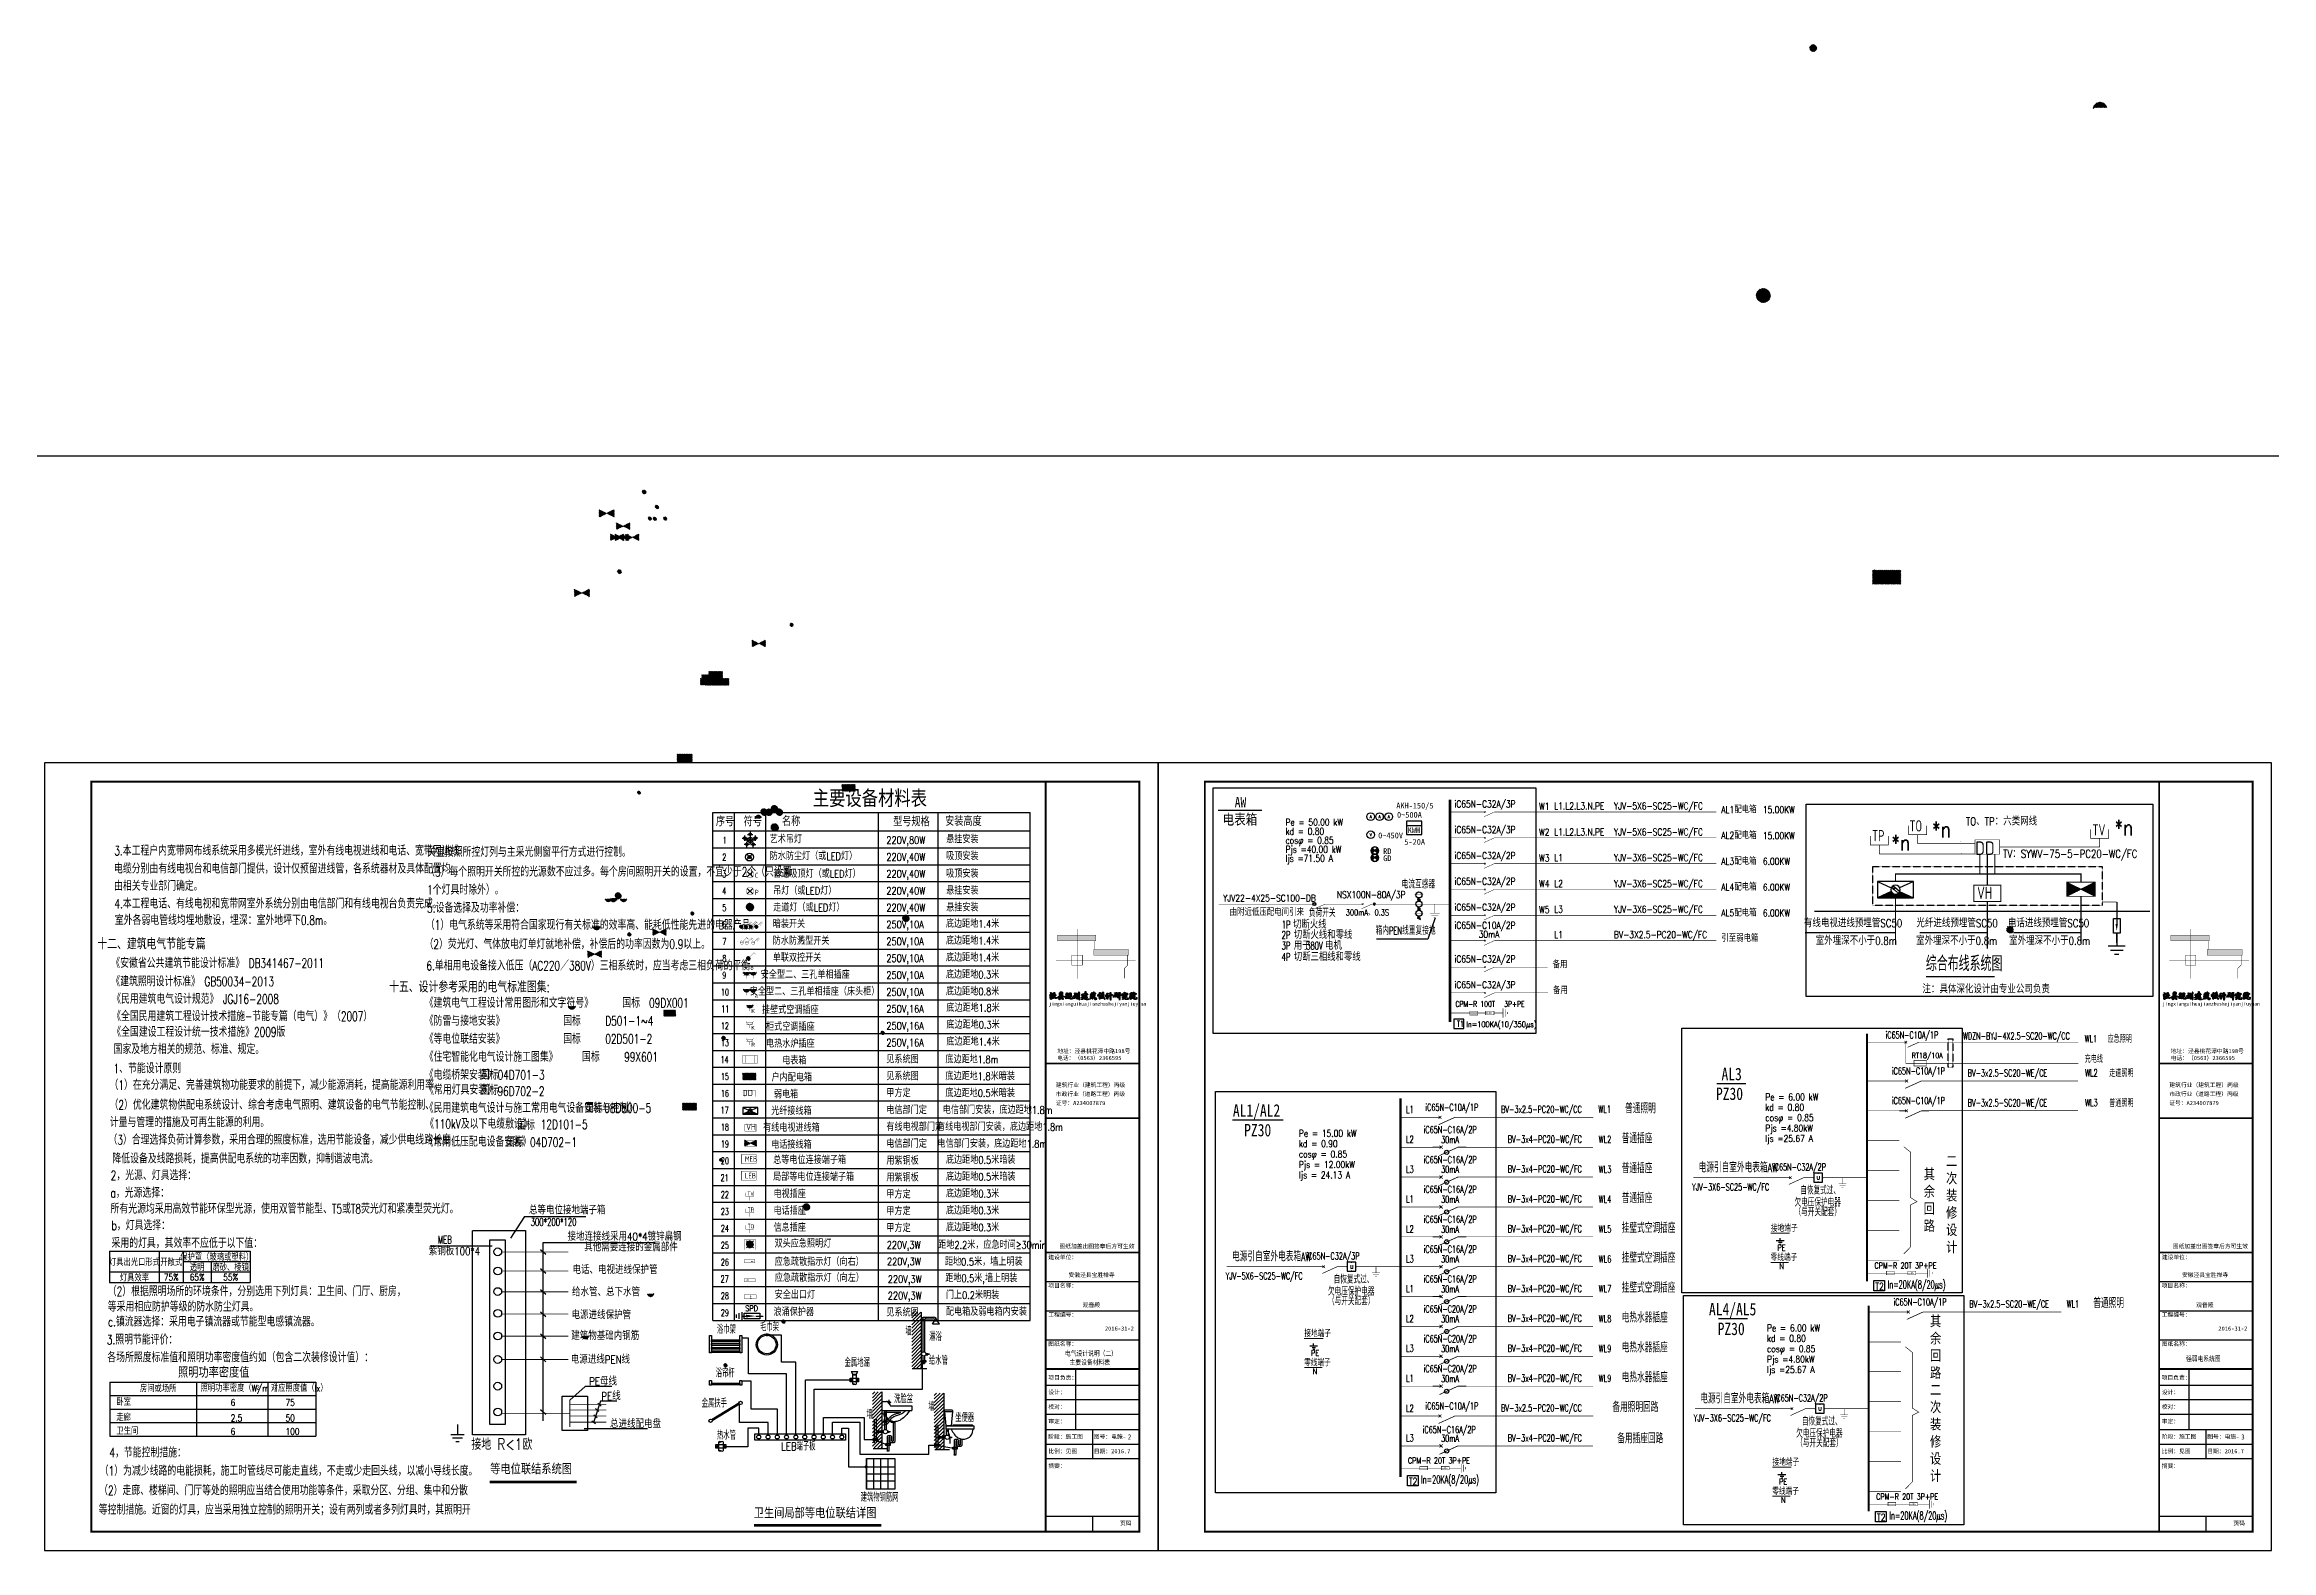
# Model space of a CAD drawing. Extents: x -137808 to 103746506, y -332957 to -111547.
# Drawn here: x -66646 to 52154, y -191866 to -111547 of the extents above; entities that cross this region are included whole.
import ezdxf
from ezdxf.enums import TextEntityAlignment as Align

# ---------------------------------------------------------------- set-up
doc = ezdxf.new("R2010")
doc.units = 0
doc.header["$LTSCALE"] = 25
doc.header["$MEASUREMENT"] = 0
for name, pattern in [('2', [5, 1.5, -1, 1.5, -1]), ('CONTINOUS', [0]), ('DASH', [0.35, 0.25, -0.1]), ('DOTE', [2.42, 2, -0.2, 0.02, -0.2]), ('JDX', [1.7, 0.5, 0.5, -0.225, 0.25, -0.225])]:
    doc.linetypes.add(name, pattern=pattern)
doc.layers.get('0').update_dxf_attribs({"linetype": 'CONTINUOUS'})
for name, color, linetype in [('101', 7, '2'), ('3', 153, 'CONTINUOUS'), ('ABDE_LIN', 1, 'CONTINUOUS'), ('ABDE_SYS', 3, 'CONTINUOUS'), ('AXIS', 3, 'CONTINUOUS'), ('BXT', 7, 'CONTINUOUS'), ('E-CAPL-MK', 3, 'CONTINUOUS'), ('ELEMENT', 3, 'CONTINUOUS'), ('EQUIP-消防', 1, 'CONTINUOUS'), ('EQUIP-照明', 3, 'CONTINUOUS'), ('EQUIP-设备', 3, 'CONTINUOUS'), ('EQUIP_标注', 4, 'CONTINUOUS'), ('JDX', 7, 'CONTINUOUS'), ('PUB_TEXT', 3, 'CONTINUOUS'), ('PUB_TITLE', 4, 'CONTINUOUS'), ('SIG_TEXT', 7, 'CONTINUOUS'), ('SYST', 7, 'CONTINUOUS'), ('TEL_DIM', 3, 'CONTINUOUS'), ('TEL_TEXT', 7, 'CONTINUOUS'), ('TS', 4, 'CONTINUOUS'), ('WIRE', 1, 'CONTINUOUS'), ('WIRE-母线', 6, 'CONTINUOUS'), ('WIRE-照明', 1, 'CONTINUOUS'), ('WIRE-系统', 4, 'CONTINUOUS'), ('电-弱电平面-设备', 3, 'CONTINUOUS'), ('电-接地防雷-表格', 3, 'CONTINUOUS'), ('电线', 1, 'CONTINUOUS'), ('系统图', 3, 'CONTINUOUS'), ('设备-插座', 3, 'CONTINUOUS'), ('设备-照明', 3, 'CONTINUOUS'), ('设备-电视', 3, 'CONTINUOUS'), ('设备-箱柜', 3, 'CONTINUOUS'), ('轴线__轴线号和轴圈', 3, 'CONTINUOUS')]:
    doc.layers.add(name, color=color, linetype=linetype)
doc.styles.add('-宋体', font='', dxfattribs={"width": 0.8})
doc.styles.add('-楷体_GB2312', font='', dxfattribs={"width": 0.8})
doc.styles.add('-黑体', font='', dxfattribs={"width": 0.8})
doc.styles.add('_COMPLEX', font='COMPLEX', dxfattribs={"width": 0.6})
doc.styles.add('_HZTXT', font='txt.shx', dxfattribs={"width": 0.8, "bigfont": 'hztxt.shx'})
doc.styles.add('_TCH_DIM', font='SIMPLEX', dxfattribs={"bigfont": 'GBCBIG'})
doc.styles.add('_TEL_DIM', font='SIMPLEX', dxfattribs={"width": 0.8, "height": 3.5, "bigfont": 'HZTXT'})
doc.styles.add('BZHZ', font='bzxw.shx', dxfattribs={"width": 0.8, "bigfont": 'bzhz.shx'})
doc.styles.add('C3', font='romans.shx', dxfattribs={"width": 0.7, "bigfont": 'hztxt.shx'})
doc.styles.add('DIM', font='TXT', dxfattribs={"width": 0.7, "bigfont": 'HZTXT'})
doc.styles.add('DIM_FONT', font='SIMPLEX', dxfattribs={"width": 0.7, "bigfont": 'GBCBIG'})
doc.styles.add('HQP', font='SIMPLEX', dxfattribs={"width": 0.8, "bigfont": 'BZHZ'})
doc.styles.add('HZ_TXT', font='TXT.shx', dxfattribs={"bigfont": 'hztxt.shx'})
doc.styles.add('HZTXT', font='txt.shx', dxfattribs={"height": 3, "bigfont": 'gbcbig.shx'})
doc.styles.add('IDQSTYLE', font='txt.shx', dxfattribs={"width": 0.7, "bigfont": 'hztxt.shx'})
doc.styles.get("Standard").update_dxf_attribs({"font": 'GBENOR', "bigfont": 'GBCBIG'})
doc.styles.add('tm', font='TXT', dxfattribs={"width": 0.8, "bigfont": 'HZTXT'})
doc.styles.add('XC00', font='simplex0.shx', dxfattribs={"width": 0.7, "height": 300, "bigfont": 'xc00.shx'})
doc.styles.add('仿宋', font='')
doc.styles.add('宋体', font='', dxfattribs={"width": 0.8})
doc.styles.add('样式 1', font='')
doc.styles.add('电气', font='TXT', dxfattribs={"width": 0.8, "bigfont": 'HZTXT'})
doc.styles.get('-宋体').set_extended_font_data('SimSun')
doc.styles.get('-楷体_GB2312').set_extended_font_data('KaiTi_GB2312')
doc.styles.get('-黑体').set_extended_font_data('SimHei')
doc.styles.get('仿宋').set_extended_font_data('FangSong')
doc.styles.get('宋体').set_extended_font_data('SimSun')
doc.styles.get('样式 1').set_extended_font_data('LiSu')
doc.dimstyles.new('DIMN', dxfattribs={"dimtxt": 300, "dimasz": 1, "dimexe": 250, "dimexo": 300, "dimgap": 150, "dimtad": 1, "dimdec": 0, "dimzin": 0, "dimdsep": 46, "dimtxsty": 'DIM_FONT', "dimblk": '_DIMX', "dimcen": 0.09, "dimclrt": 7, "dimadec": 0, "dimazin": 0, "dimtfac": 1, "dimtdec": 0, "dimtix": 1, "dimtmove": 2, "dimatfit": 3, "dimldrblk": '_DIMX', "dimfxl": 0, "dimtolj": 1, "dimtzin": 0, "dimarcsym": 0})
doc.dimstyles.get("Standard").update_dxf_attribs({"dimscale": 100, "dimtxt": 3.5, "dimasz": 1, "dimexe": 2.5, "dimexo": 3, "dimgap": 1.5, "dimtad": 1, "dimdec": 0, "dimzin": 0, "dimdsep": 46, "dimtxsty": 'Standard', "dimblk": 'ARCHTICK', "dimcen": 0.09, "dimadec": 0, "dimazin": 0, "dimtfac": 1, "dimtdec": 0, "dimtix": 1, "dimtmove": 2, "dimatfit": 3, "dimfxl": 0, "dimtolj": 1, "dimtzin": 0, "dimarcsym": 0})

msp = doc.modelspace()

# ---------------------------------------------------------------- texts
at = {"width": 0.8}
for s, height, style, p in [('电气设计说明（二）', 275.2, '-楷体_GB2312', (-12210, -181488)), ('主要设备材料表', 275.2, '-楷体_GB2312', (-11965, -181960)), ('强弱电系统图', 275.2, '-楷体_GB2312', (47591, -181773)), ('卧室', 360, '电气', (-62815, -184136)), ('房间或场所', 360, '电气', (-61556, -183416)), ('照明功率密度（W/m ）', 360, '电气', (-58323, -183391)), ('6', 360, '电气', (-56715, -184159)), ('2', 215, 'BZHZ', (-55330, -183283)), ('对应照度值（lx）', 360, '电气', (-54575, -183391)), ('75', 360, '电气', (-53790, -184159)), ('走廊', 360, '电气', (-62815, -184959)), ('卫生间', 360, '电气', (-62815, -185679)), ('2.5', 360, '电气', (-56715, -184982)), ('50', 360, '电气', (-53790, -184982)), ('6', 360, '电气', (-56715, -185702)), ('100', 360, '电气', (-53790, -185702)), ('2', 275, '-楷体_GB2312', (-8858, -185948)), ('3', 275, '-楷体_GB2312', (50542, -185948))]:
    msp.add_text(s, height=height, dxfattribs=dict(at, style=style)).set_placement(p)
at = {"attachment_point": 1}
for s, insert, char_height, width, style in [('AW', (-3154, -151673), 563.9, 3400.76, '-黑体'), ('电表箱', (-3796, -152588), 563.9, 3386.29, '-黑体'), ('{\\fLiSu|b0|i0|c134|p0;a\\P}', (-28751, -162177), 200, 0.836, '样式 1'), ('K', (-28943, -163890), 200, 0.836, '样式 1'), ('K', (-28938, -162995), 200, 0.836, '样式 1'), ('R', (-28943, -164790), 200, 0.836, '样式 1'), ('AL3', (22815, -166124), 663.4, 3983.87, '-黑体'), ('PZ30', (22520, -167175), 663.4, 3983.87, '-黑体'), ('AL1/AL2', (-3252, -168065), 663.4, 3983.87, '-黑体'), ('PZ30', (-2650, -169115), 663.4, 3983.87, '-黑体'), ('二\\P次\\P装\\P修\\P设\\P计', (34794, -170818), 550, 4230.3, '-黑体'), ('其\\P余\\P回\\P路', (33602, -171519), 550, 4230.3, '-黑体'), ('AL4/AL5', (22146, -178664), 663.4, 3983.87, '-黑体'), ('其\\P余\\P回\\P路\\P二\\P次\\P装\\P修\\P设\\P计', (33937, -179355), 550, 4230.3, '-黑体'), ('PZ30', (22609, -179714), 663.4, 3983.87, '-黑体')]:
    msp.add_mtext(s, dxfattribs=dict(at, insert=insert, char_height=char_height, width=width, style=style))
at = {"flags": 9}
msp.add_attdef('S', (7523, -157390), '接地', height=0.00671, dxfattribs=at)
at = {"color": 1, "flags": 9}
msp.add_attdef('S', (32296, -164756), '断路器', height=0.00936, rotation=90, dxfattribs=at)
at = {"lineweight": -3, "text_generation_flag": 4, "width": 1, "flags": 9}
for p in [(31639, -177072), (6751, -187474), (31728, -189395)]:
    msp.add_attdef('S', p, '避雷器', height=0.00641, rotation=90, dxfattribs=at)
at = {"layer": 'ABDE_SYS', "linetype": 'Continuous', "style": '_TCH_DIM'}
for s, p in [('接地端子', (25448, -174865)), ('零线端子', (25435, -176422)), ('接地端子', (561, -180477)), ('零线端子', (547, -182034)), ('接地端子', (25537, -187340)), ('零线端子', (25524, -188897))]:
    msp.add_text(s, height=355.5, dxfattribs=at).set_placement(p)
at = {"layer": 'ABDE_SYS', "linetype": 'Continuous', "style": '_TCH_DIM', "width": 0.705882}
for s, height, p in [('PE', 313.3, (25798, -175880)), ('N', 313, (25900, -176859)), ('PE', 313.3, (911, -181492)), ('N', 313, (1012, -182471)), ('PE', 313.3, (25887, -188355)), ('N', 313, (25989, -189334))]:
    msp.add_text(s, height=height, dxfattribs=at).set_placement(p)
at = {"layer": 'EQUIP-照明', "lineweight": -3, "style": 'HZ_TXT', "width": 0.7}
msp.add_text('SPD', height=300, dxfattribs=at).set_placement((-29268, -179105))
at = {"layer": 'EQUIP-设备', "flags": 9}
msp.add_attdef('S', (43899, -159452), '接地', height=0.012, dxfattribs=at)
msp.add_attdef('S', (43899, -159452), '避雷器', height=0.012, rotation=180, dxfattribs=at)
at = {"layer": 'EQUIP_标注', "linetype": 'ByBlock', "style": '_TEL_DIM', "width": 0.8}
for s, height, p in [('*n', 840, (34045, -153834)), ('TO、TP：六类网线', 420, (35852, -153191)), ('*n', 840, (43777, -153731)), ('*n', 840, (31877, -154537)), ('TV：SYWV-75-5-PC20-WC/FC', 420, (37838, -154921)), ('有线电视进线预埋管SC50', 420, (27209, -158620)), ('室外埋深不小于0.8m', 420, (27839, -159559)), ('室外埋深不小于0.8m', 420, (33195, -159559)), ('光纤进线预埋管SC50', 420, (33211, -158620, -4)), ('电话进线预埋管SC50', 420, (38091, -158620, -4)), ('室外埋深不小于0.8m', 420, (38157, -159559))]:
    msp.add_text(s, height=height, dxfattribs=at).set_placement(p)
at = {"layer": 'EQUIP_标注', "color": 7}
msp.add_text('综合布线系统图', height=810.2, dxfattribs=at).set_placement((33717, -160970))
at = {"layer": 'EQUIP_标注', "style": '_TEL_DIM', "width": 0.8}
msp.add_text('注：具体深化设计由专业公司负责', height=420, dxfattribs=at).set_placement((33532, -162142))
at = {"layer": 'PUB_TEXT', "color": 0}
for s, height, style, width, p in [('主要设备材料表', 798, '-黑体', 0.8, (-25665, -152134)), ('序号', 450, '_HZTXT', 0.8, (-30831, -153232)), ('符号', 450, '_HZTXT', 0.8, (-29345, -153232)), ('名称', 450, '_HZTXT', 0.8, (-27305, -153218)), ('型号规格', 450, '_HZTXT', 0.8, (-21373, -153232)), ('安装高度', 450, '_HZTXT', 0.8, (-18598, -153213)), ('1', 360, '_COMPLEX', 0.6, (-30466, -154168)), ('艺术吊灯', 400, 'tm', 0.8, (-27963, -154140)), ('220V,80W', 400, 'tm', 0.8, (-21738, -154181)), ('悬挂安装', 400, 'tm', 0.8, (-18547, -154140)), ('2', 360, '_COMPLEX', 0.6, (-30492, -155068)), ('3', 360, '_COMPLEX', 0.6, (-30492, -155968)), ('防水防尘灯（或LED灯）', 400, 'tm', 0.8, (-27963, -155040)), ('普通吸顶灯（或LED灯）', 400, 'tm', 0.8, (-27777, -155981)), ('220V,40W', 400, 'tm', 0.8, (-21738, -155081)), ('220V,40W', 400, 'tm', 0.8, (-21738, -155981)), ('吸顶安装', 400, 'tm', 0.8, (-18547, -155040)), ('吸顶安装', 400, 'tm', 0.8, (-18547, -155976)), ('4', 360, '_COMPLEX', 0.6, (-30502, -156868)), ('吊灯（或LED灯）', 400, 'tm', 0.8, (-27777, -156881)), ('220V,40W', 400, 'tm', 0.8, (-21738, -156881)), ('悬挂安装', 400, 'tm', 0.8, (-18547, -156876)), ('5', 360, '_COMPLEX', 0.6, (-30492, -157768)), ('走道灯（或LED灯）', 400, 'tm', 0.8, (-27777, -157781)), ('220V,40W', 400, 'tm', 0.8, (-21738, -157781)), ('悬挂安装', 400, 'tm', 0.8, (-18547, -157776)), ('6', 360, '_COMPLEX', 0.6, (-30492, -158668)), ('暗装开关', 400, 'tm', 0.8, (-27799, -158658)), ('防水防溅型开关', 400, 'tm', 0.8, (-27799, -159558)), ('250V,10A', 400, 'tm', 0.8, (-21738, -158681)), ('250V,10A', 400, 'tm', 0.8, (-21738, -159581)), ('底边距地1.4米', 400, 'tm', 0.8, (-18560, -158645)), ('底边距地1.4米', 400, 'tm', 0.8, (-18560, -159545)), ('7', 360, '_COMPLEX', 0.6, (-30492, -159568)), ('8', 360, '_COMPLEX', 0.6, (-30492, -160468)), ('单联双控开关', 400, 'tm', 0.8, (-27799, -160458)), ('250V,10A', 400, 'tm', 0.8, (-21738, -160481)), ('底边距地1.4米', 400, 'tm', 0.8, (-18560, -160445)), ('9', 360, '_COMPLEX', 0.6, (-30492, -161368)), ('250V,10A', 400, 'tm', 0.8, (-21738, -161381)), ('底边距地0.3米', 400, 'tm', 0.8, (-18560, -161356)), ('10', 360, '_COMPLEX', 0.6, (-30569, -162268)), ('250V,10A', 400, 'tm', 0.8, (-21738, -162281)), ('底边距地0.8米', 400, 'tm', 0.8, (-18560, -162256)), ('底边距地1.8米', 400, 'tm', 0.8, (-18536, -163130)), ('12', 360, '_COMPLEX', 0.6, (-30569, -164068)), ('11', 360, '_COMPLEX', 0.6, (-30543, -163168)), ('250V,16A', 400, 'tm', 0.8, (-21738, -163181)), ('250V,16A', 400, 'tm', 0.8, (-21738, -164081)), ('底边距地0.3米', 400, 'tm', 0.8, (-18536, -164030)), ('13', 360, '_COMPLEX', 0.6, (-30569, -164968)), ('250V,16A', 400, 'tm', 0.8, (-21738, -164981)), ('底边距地1.4米', 400, 'tm', 0.8, (-18536, -164930)), ('14', 360, '_COMPLEX', 0.6, (-30579, -165868)), ('见系统图', 400, 'tm', 0.8, (-21738, -165881)), ('底边距地1.8m', 400, 'tm', 0.8, (-18588, -165877)), ('15', 360, '_COMPLEX', 0.6, (-30569, -166768)), ('16', 360, '_COMPLEX', 0.6, (-30569, -167668)), ('见系统图', 400, 'tm', 0.8, (-21738, -166781)), ('甲方定', 400, 'tm', 0.8, (-21738, -167681)), ('底边距地1.8米暗装', 400, 'tm', 0.8, (-18588, -166777)), ('底边距地0.5米暗装', 400, 'tm', 0.8, (-18588, -167677)), ('17', 360, '_COMPLEX', 0.6, (-30579, -168568)), ('电信部门定', 400, 'tm', 0.8, (-21738, -168581)), ('电信部门安装，底边距地1.8m', 400, 'tm', 0.8, (-18728, -168577)), ('18', 360, '_COMPLEX', 0.6, (-30569, -169468)), ('有线电视部门定', 400, 'tm', 0.8, (-21738, -169481)), ('有线电视部门安装，底边距地1.8m', 400, 'tm', 0.8, (-19034, -169477)), ('20', 360, '_COMPLEX', 0.6, (-30569, -171268)), ('19', 360, '_COMPLEX', 0.6, (-30569, -170368)), ('总等电位连接端子箱', 400, 'tm', 0.8, (-27776, -171246)), ('用紫铜板', 400, 'tm', 0.8, (-21738, -171281)), ('电信部门定', 400, 'tm', 0.8, (-21738, -170381)), ('电信部门安装，底边距地1.8m', 400, 'tm', 0.8, (-19013, -170377)), ('底边距地0.5米暗装', 400, 'tm', 0.8, (-18560, -171238)), ('21', 360, '_COMPLEX', 0.6, (-30579, -172168)), ('局部等电位连接端子箱', 400, 'tm', 0.8, (-27776, -172146)), ('用紫铜板', 400, 'tm', 0.8, (-21738, -172181)), ('底边距地0.5米暗装', 400, 'tm', 0.8, (-18560, -172138)), ('22', 360, '_COMPLEX', 0.6, (-30569, -173068)), ('电视插座', 400, 'tm', 0.8, (-27758, -173056)), ('甲方定', 400, 'tm', 0.8, (-21738, -173081)), ('底边距地0.3米', 400, 'tm', 0.8, (-18560, -173038)), ('23', 360, '_COMPLEX', 0.6, (-30569, -173968)), ('24', 360, '_COMPLEX', 0.6, (-30569, -174868)), ('信息插座', 400, 'tm', 0.8, (-27758, -174856)), ('电话插座', 400, 'tm', 0.8, (-27758, -173956)), ('甲方定', 400, 'tm', 0.8, (-21738, -173981)), ('甲方定', 400, 'tm', 0.8, (-21738, -174881)), ('底边距地0.3米', 400, 'tm', 0.8, (-18560, -173938)), ('底边距地0.3米', 400, 'tm', 0.8, (-18560, -174838)), ('25', 360, '_COMPLEX', 0.6, (-30569, -175768)), ('双头应急照明灯', 400, 'tm', 0.8, (-27703, -175707)), ('220V,3W', 400, 'tm', 0.8, (-21718, -175772)), ('距地2.2米，应急时间≥30min', 400, 'tm', 0.8, (-18972, -175772)), ('26', 360, '_COMPLEX', 0.6, (-30569, -176668)), ('应急疏散指示灯（向右）', 400, 'tm', 0.8, (-27693, -176677)), ('220V,3W', 400, 'tm', 0.8, (-21705, -176655)), ('距地0.5米，墙上明装', 400, 'tm', 0.8, (-18609, -176671)), ('27', 360, '_COMPLEX', 0.6, (-30579, -177568)), ('28', 360, '_COMPLEX', 0.6, (-30569, -178468)), ('应急疏散指示灯（向左）', 400, 'tm', 0.8, (-27687, -177532)), ('安全出口灯', 400, 'tm', 0.8, (-27695, -178437)), ('220V,3W', 400, 'tm', 0.8, (-21661, -177600)), ('220V,3W', 400, 'tm', 0.8, (-21661, -178478)), ('距地0.5米,墙上明装', 400, 'tm', 0.8, (-18598, -177549)), ('门上0.2米明装', 400, 'tm', 0.8, (-18562, -178452)), ('29', 360, '_COMPLEX', 0.6, (-30569, -179368)), ('浪涌保护器', 400, 'tm', 0.8, (-27758, -179356)), ('见系统图', 400, 'tm', 0.8, (-21738, -179381)), ('配电箱及弱电箱内安装', 400, 'tm', 0.8, (-18560, -179338))]:
    msp.add_text(s, height=height, dxfattribs=dict(at, style=style, width=width)).set_placement(p)
at = {"layer": 'PUB_TEXT', "color": 0, "style": 'tm', "width": 0.8}
for s, p in [('安全型二、三孔单相插座', (-26063, -161111)), ('安全型二、三孔单相插座（床头柜）', (-25566, -162011)), ('挂壁式空调插座', (-26860, -162987)), ('柜式空调插座', (-26860, -163887)), ('电热水炉插座', (-26860, -164787)), ('电表箱', (-26647, -165687)), ('户内配电箱', (-26782, -166593)), ('弱电箱', (-27090, -167493)), ('光纤接线箱', (-26802, -168377)), ('有线电视进线箱', (-26802, -169277)), ('电话接线箱', (-26802, -170177))]:
    msp.add_text(s, height=400, dxfattribs=at).set_placement(p, align=Align.MIDDLE)
at = {"layer": 'PUB_TEXT', "style": '电气', "width": 0.8}
for s, p in [('灯具出光口形式', (-61851, -176458)), ('开敞式', (-59887, -176458)), ('保护罩（玻璃或塑料）', (-57459, -176183)), ('透明', (-58505, -176733)), ('磨砂、棱镜', (-56718, -176733)), ('灯具效率', (-61851, -177291)), ('75%', (-59887, -177291)), ('65%', (-58505, -177291)), ('55%', (-56718, -177291))]:
    msp.add_text(s, height=360, dxfattribs=at).set_placement(p, align=Align.MIDDLE)
at = {"layer": 'SIG_TEXT', "style": '_TEL_DIM'}
for s, height, width, p in [('iC65N-C32A/3P', 367.2, 0.8, (8569, -152232)), ('W1', 367.2, 0.8, (13085, -152360)), ('L1.L2.L3.N.PE', 367.2, 0.8, (13889, -152349)), ('YJV-5X6-SC25-WC/FC', 367.2, 0.8, (17077, -152349)), ('Pe = 50.00 kW', 367.2, 0.8, (-446, -153207)), ('iC65N-C32A/3P', 367.2, 0.8, (8569, -153609)), ('AL1配电箱', 367.2, 0.8, (22803, -152535)), ('15.00KW', 367.2, 0.8, (25022, -152543)), ('cosφ = 0.85', 367.2, 0.8, (-446, -154171)), ('kd = 0.80', 367.2, 0.8, (-446, -153689)), ('Pjs =40.00 kW', 367.2, 0.8, (-446, -154653)), ('W2', 367.2, 0.8, (13085, -153737)), ('L1.L2.L3.N.PE', 367.2, 0.8, (13889, -153726)), ('YJV-5X6-SC25-WC/FC', 367.2, 0.8, (17077, -153726)), ('AL2配电箱', 367.2, 0.8, (22803, -153912)), ('15.00KW', 367.2, 0.8, (25022, -153920)), ('Ijs =71.50 A', 367.2, 0.8, (-446, -155135)), ('iC65N-C32A/2P', 367.2, 0.8, (8569, -154986)), ('W3', 367.2, 0.8, (13085, -155114)), ('L1', 367.2, 0.8, (13889, -155103)), ('YJV-3X6-SC25-WC/FC', 367.2, 0.8, (17077, -155103)), ('AL3配电箱', 367.2, 0.8, (22803, -155289)), ('6.00KW', 367.2, 0.8, (25022, -155297)), ('iC65N-C32A/2P', 367.2, 0.8, (8569, -156363)), ('W4', 367.2, 0.8, (13085, -156491)), ('L2', 367.2, 0.8, (13889, -156480)), ('YJV-3X6-SC25-WC/FC', 367.2, 0.8, (17077, -156480)), ('AL4配电箱', 367.2, 0.8, (22803, -156666)), ('6.00KW', 367.2, 0.8, (25022, -156674)), ('iC65N-C32A/2P', 367.2, 0.8, (8569, -157740)), ('W5', 367.2, 0.8, (13085, -157868)), ('L3', 367.2, 0.8, (13889, -157857)), ('YJV-3X6-SC25-WC/FC', 367.2, 0.8, (17077, -157857)), ('AL5配电箱', 367.2, 0.8, (22803, -158043)), ('6.00KW', 367.2, 0.8, (25022, -158051)), ('2P', 413.1, 0.64, (-652, -159243)), ('1P', 413.1, 0.64, (-639, -158692)), ('切断火线', 413.1, 0.8, (-40, -158692)), ('切断火线和零线', 413.1, 0.8, (-3, -159243)), ('iC65N-C10A/2P', 367.2, 0.8, (8569, -158705)), ('30mA', 367.2, 0.8, (9860, -159182)), ('L1', 367.2, 0.8, (13889, -159209)), ('BV-3X2.5-PC20-WC/FC', 367.2, 0.8, (17077, -159209)), ('引至弱电箱', 367.2, 0.8, (22803, -159395)), ('3P', 413.1, 0.64, (-652, -159821)), ('4P', 413.1, 0.64, (-652, -160419)), ('切断三相线和零线', 413.1, 0.8, (-3, -160419)), ('用于', 413.1, 0.8, (-3, -159821)), ('380V', 413.1, 0.64, (658, -159821)), ('电机', 413.1, 0.8, (1666, -159821)), ('iC65N-C32A/2P', 367.2, 0.8, (8569, -160502)), ('iC65N-C32A/3P', 367.2, 0.8, (8569, -161879)), ('备用', 367.2, 0.8, (13803, -160805)), ('备用', 367.2, 0.8, (13823, -162182))]:
    msp.add_text(s, height=height, dxfattribs=dict(at, width=width)).set_placement(p)
at = {"layer": 'SIG_TEXT', "style": '_TEL_DIM', "width": 0.8}
for s, height, p in [('NSX100N-80A/3P', 367.2, (4126, -157071)), ('YJV22-4X25-SC100-DB', 367.2, (-1298, -157257)), ('由附近低压配电间引来', 367.2, (-1443, -158012)), ('300mA、0.3S', 321.3, (3926, -157997))]:
    msp.add_text(s, height=height, dxfattribs=at).set_placement(p, align=Align.CENTER)
at = {"layer": 'SIG_TEXT', "color": 3, "style": '_TEL_DIM', "width": 0.8}
for s, height, p in [('Pe = 6.00 kW', 368.55, (25153, -167867)), ('cosφ = 0.85', 368.55, (25153, -168973)), ('kd = 0.80', 368.6, (25153, -168420)), ('Pe = 15.00 kW', 368.55, (266, -169807)), ('Pjs =4.80kW', 368.55, (25153, -169526)), ('Ijs =25.67 A', 368.55, (25153, -170078)), ('cosφ = 0.85', 368.55, (266, -170913)), ('kd = 0.90', 368.6, (266, -170360)), ('Pjs = 12.00kW', 368.55, (266, -171466)), ('Ijs = 24.13 A', 368.55, (266, -172019)), ('Pe = 6.00 kW', 368.55, (25243, -180190)), ('kd = 0.80', 368.6, (25243, -180743)), ('cosφ = 0.85', 368.55, (25243, -181296)), ('Pjs =4.80kW', 368.55, (25243, -181849)), ('Ijs =25.67 A', 368.55, (25243, -182401))]:
    msp.add_text(s, height=height, dxfattribs=at).set_placement(p)
at = {"layer": 'SYST', "style": '_TEL_DIM', "width": 0.64}
for p in [(30975, -176831), (6088, -187232), (31065, -189154)]:
    msp.add_text('CPM-R 20T 3P+PE', height=320.58, dxfattribs=at).set_placement(p)
at = {"layer": 'TEL_TEXT', "color": 7, "style": '-黑体'}
for s, p in [('AKH-150/5', (5466, -152293)), ('0~500A', (5506, -152784)), ('0~450V', (4500, -153885)), ('5-20A', (5896, -154229))]:
    msp.add_text(s, height=308.6, dxfattribs=at).set_placement(p)
for s, p in [('RD', (4986, -154568)), ('KWH', (6403, -153444)), ('GD', (4986, -154944))]:
    msp.add_text(s, height=308.6, dxfattribs=at).set_placement(p, align=Align.MIDDLE)
at = {"layer": 'TEL_TEXT'}
for s, height, style, width, p in [('电流互感器', 413.1, '_TEL_DIM', 0.64, (6644, -156551)), ('负荷开关', 413.1, '_TEL_DIM', 0.64, (1514, -158073)), ('T2', 368.6, '_TEL_DIM', 0.8, (31248, -177967)), ('In=20KA(8/20μs) ', 421.2, 'IDQSTYLE', 0.55, (33337, -177894, 0)), ('T2', 368.6, '_TEL_DIM', 0.8, (6361, -188369)), ('In=20KA(8/20μs) ', 421.2, 'IDQSTYLE', 0.55, (8450, -188295, 0)), ('T2', 368.6, '_TEL_DIM', 0.8, (31338, -190290)), ('In=20KA(8/20μs) ', 421.2, 'IDQSTYLE', 0.55, (33426, -190217, 0))]:
    msp.add_text(s, height=height, dxfattribs=dict(at, style=style, width=width)).set_placement(p, align=Align.CENTER)
at = {"layer": 'TEL_TEXT', "style": '_TEL_DIM'}
for s, height, width, p in [('箱内PEN线重复接地', 413.1, 0.64, (4360, -159019)), ('CPM-R 100T   3P+PE', 305.68, 0.64, (8624, -162877)), ('T1', 305.7, 0.64, (8696, -163931)), ('In=100KA(10/350μs) ', 305.68, 0.8, (9196, -163958))]:
    msp.add_text(s, height=height, dxfattribs=dict(at, width=width)).set_placement(p)
at = {"layer": 'TEL_TEXT', "color": 3, "style": '_TEL_DIM', "width": 0.64}
for s, height, p in [('iC65N-C10A/1P', 374.4, (31574, -164562)), ('WDZN-BYJ-4X2.5-SC20-WC/CC', 374.4, (35697, -164614)), ('WL1', 374.4, (42191, -164755)), ('应急照明', 374.4, (43413, -164781)), ('iC65N-C10A/1P', 376.81, (31907, -166476)), ('BV-3x2.5-SC20-WE/CE', 376.81, (35945, -166586)), ('充电线', 374.4, (42191, -165848)), ('WL', 374.4, (42219, -166577)), ('WL2', 374.4, (42219, -166579)), ('   走道照明', 374.4, (42961, -166609)), ('L1', 376.8, (5992, -168536)), ('iC65N-C10A/1P', 376.81, (7020, -168416)), ('BV-3x2.5-PC20-WC/CC', 376.81, (11058, -168526)), ('WL', 376.8, (16251, -168517)), ('WL1', 376.8, (16251, -168519)), ('   普通照明', 473.9, (16993, -168549)), ('iC65N-C10A/1P', 376.81, (31907, -168069)), ('BV-3x2.5-SC20-WE/CE', 376.81, (35945, -168179)), ('WL', 374.4, (42219, -168170)), ('WL3', 374.4, (42219, -168172)), ('   普通照明', 374.4, (42961, -168202)), ('L2', 376.8, (5992, -170129)), ('iC65N-C16A/2P', 376.81, (6930, -169614)), ('30mA', 376.8, (7855, -170141)), ('BV-3x4-PC20-WC/FC', 376.81, (11416, -170119)), ('WL2', 376.8, (16270, -170132)), ('普通插座', 473.9, (17492, -170142)), ('iC65N-C16A/2P', 376.81, (6930, -171207)), ('L3', 376.8, (5992, -171722)), ('30mA', 376.8, (7855, -171734)), ('BV-3x4-PC20-WC/FC', 376.81, (11416, -171713)), ('WL3', 376.8, (16270, -171725)), ('普通插座', 473.9, (17492, -171735)), ('YJV-3X6-SC25-WC/FC', 376.81, (21247, -172664)), ('电源引自室外电表箱AW', 473.85, (21591, -171695)), ('iC65N-C32A/2P', 376.81, (25565, -171606)), ('L1', 376.8, (5992, -173315)), ('iC65N-C16A/2P', 376.81, (6930, -172800)), ('30mA', 376.8, (7855, -173327)), ('BV-3x4-PC20-WC/FC', 376.81, (11416, -173306)), ('WL4', 376.8, (16270, -173318)), ('普通插座', 473.9, (17492, -173329)), ('L2', 376.8, (5992, -174909)), ('iC65N-C16A/2P', 376.81, (6930, -174393)), ('30mA', 376.8, (7855, -174920)), ('BV-3x4-PC20-WC/FC', 376.81, (11416, -174899)), ('WL5', 376.8, (16270, -174912)), ('挂壁式空调插座', 473.9, (17492, -174922)), ('iC65N-C16A/2P', 376.81, (6930, -175986)), ('YJV-5X6-SC25-WC/FC', 376.81, (-3641, -177412)), ('电源引自室外电表箱AW', 473.85, (-3296, -176443)), ('iC65N-C32A/3P', 376.81, (678, -176354)), ('L3', 376.8, (5992, -176502)), ('30mA', 376.8, (7855, -176514)), ('BV-3x4-PC20-WC/FC', 376.81, (11416, -176492)), ('WL6', 376.8, (16270, -176505)), ('挂壁式空调插座', 473.9, (17492, -176515)), ('L1', 376.8, (5992, -178095)), ('iC65N-C16A/2P', 376.81, (6930, -177580)), ('30mA', 376.8, (7855, -178107)), ('BV-3x4-PC20-WC/FC', 376.81, (11416, -178085)), ('WL7', 376.8, (16270, -178098)), ('挂壁式空调插座', 473.9, (17492, -178108)), ('L2', 376.8, (5992, -179688)), ('iC65N-C20A/2P', 376.81, (6930, -179173)), ('30mA', 376.8, (7855, -179700)), ('BV-3x4-PC20-WC/FC', 376.81, (11416, -179679)), ('WL8', 376.8, (16270, -179691)), ('电热水器插座', 473.9, (17492, -179701)), ('iC65N-C10A/1P', 376.81, (31996, -178799)), ('BV-3x2.5-SC20-WE/CE', 376.81, (36034, -178909)), ('WL', 376.8, (41227, -178900)), ('WL1', 376.8, (41227, -178902)), ('   普通照明', 473.9, (41969, -178932)), ('iC65N-C20A/2P', 376.81, (6930, -180766)), ('L3', 376.8, (5992, -181281)), ('30mA', 376.8, (7855, -181293)), ('BV-3x4-PC20-WC/FC', 376.81, (11416, -181272)), ('WL9', 376.8, (16270, -181284)), ('电热水器插座', 473.9, (17492, -181295)), ('L1', 376.8, (5992, -182875)), ('iC65N-C20A/2P', 376.81, (6930, -182359)), ('30mA', 376.8, (7855, -182886)), ('BV-3x4-PC20-WC/FC', 376.81, (11416, -182865)), ('WL9', 376.8, (16270, -182878)), ('电热水器插座', 473.9, (17492, -182888)), ('L2', 376.8, (5992, -184468)), ('iC65N-C10A/1P', 376.81, (7020, -184348)), ('BV-3x2.5-PC20-WC/CC', 376.81, (11058, -184458)), ('备用照明回路', 473.9, (16993, -184479)), ('电源引自室外电表箱AW', 473.85, (21680, -184018)), ('iC65N-C32A/2P', 376.81, (25654, -183929)), ('iC65N-C16A/2P', 376.81, (6878, -185617)), ('YJV-3X6-SC25-WC/FC', 376.81, (21336, -184987)), ('L3', 376.8, (5992, -186061)), ('30mA', 376.8, (7855, -186073)), ('BV-3x4-PC20-WC/FC', 376.81, (11416, -186051)), ('    备用插座回路', 473.9, (16348, -186145))]:
    msp.add_text(s, height=height, dxfattribs=at).set_placement(p)
for s, p in [('欠电压保护电器', (27946, -173518)), ('自恢复式过、', (28074, -172875, 0)), ('欠电压保护电器', (3059, -178266)), ('自恢复式过、', (3186, -177623, 0)), ('自恢复式过、', (28163, -185198, 0)), ('欠电压保护电器', (28036, -185841))]:
    msp.add_text(s, height=409.5, dxfattribs=at).set_placement(p, align=Align.CENTER)
for p in [(27948, -173826), (3061, -178574), (28038, -186149)]:
    msp.add_text('（与开关配套）', height=409.5, dxfattribs=at).set_placement(p, align=Align.MIDDLE_CENTER)
at = {"layer": 'TS', "linetype": 'CONTINOUS'}
for s, style, width, p in [('3.本工程户内宽带网布线系统采用多模光纤进线，室外有线电视进线和电话、宽带网进线', 'C3', 0.7, (-62925, -154796)), ('关宜按照所控灯列与主采光侧窗平行方式进行控制。', 'C3', 0.7, (-46237, -154868)), ('电缆分别由有线电视台和电信部门提供，设计仅预留进线管，各系统器材及具体配置均', 'C3', 0.7, (-62940, -155756)), ('（3）每个照明开关所控的光源数不应过多。每个房间照明开关的设置，不宜少于2个（只设置', 'C3', 0.7, (-46291, -155921)), ('由相关专业部门确定。', 'C3', 0.7, (-62940, -156678)), ('1个灯具时除外）。', 'C3', 0.7, (-46236, -156882)), ('室外各弱电管线均埋地敷设，埋深：室外地坪下0.8m。  ', 'C3', 0.7, (-62894, -158502)), ('4.本工程电话、有线电视和宽带网室外系统分别由电信部门和有线电视台负责完成。', 'C3', 0.7, (-62918, -157621)), ('5.设备选择及功率补偿：', 'C3', 0.7, (-46236, -157845)), ('（1）电气系统等采用符合国家现行有关标准的效率高、能耗低性能先进的电器产品。', 'C3', 0.7, (-46303, -158757)), ('《安徽省公共建筑节能设计标准》 DB341467-2011', 'C3', 0.7, (-63084, -160794)), ('6.单相用电设备接入低压（AC220／380V）三相系统时，应当考虑三相负荷的平衡。', 'C3', 0.7, (-46276, -160927)), ('（2）荧光灯、气体放电灯单灯就地补偿，补偿后的功率因数为0.9以上。', 'C3', 0.7, (-46372, -159782)), ('《建筑照明设计标准》 GB50034-2013', 'C3', 0.7, (-63084, -161772)), ('《民用建筑电气设计规范》 JGJ16-2008', 'C3', 0.7, (-63040, -162704)), ('《建筑电气工程设计常用图形和文字符号》      国标  09DX001', 'C3', 0.7, (-46364, -162915)), ('《全国民用建筑工程设计技术措施-节能专篇（电气）》（2007）', 'C3', 0.7, (-63040, -163627)), ('《全国建设工程设计统一技术措施》2009版', 'C3', 0.7, (-63032, -164464)), ('《防雷与接地安装》            国标     D501-1~4', 'C3', 0.7, (-46364, -163875)), ('国家及地方相关的规范、标准、规定。', 'C3', 0.7, (-62963, -165385)), ('《等电位联结安装》            国标     02D501-2', 'C3', 0.7, (-46364, -164835)), ('1、节能设计原则', 'C3', 0.7, (-62964, -166409)), ('《住宅智能化电气设计施工图集》     国标     99X601', 'C3', 0.7, (-46364, -165795)), ('《电缆桥架安装》', 'C3', 0.7, (-46364, -166755)), ('国标', 'C3', 0.7, (-43376, -166755)), ('04D701-3', 'C3', 0.7, (-42476, -166755)), ('（1）在充分满足、完善建筑物功能要求的前提下，减少能源消耗，提高能源利用率。', 'C3', 0.7, (-63179, -167292)), ('《常用灯具安装》', 'C3', 0.7, (-46342, -167549)), ('国标', 'C3', 0.7, (-43369, -167571)), ('96D702-2', 'C3', 0.7, (-42482, -167627)), ('（2）优化建筑物供配电系统设计、综合考虑电气照明、建筑设备的电气节能控制、', 'C3', 0.7, (-63177, -168353)), ('《民用建筑电气设计与施工常用电气设备安装与控制》', 'C3', 0.7, (-46364, -168520)), ('国标', 'C3', 0.7, (-37817, -168520)), ('08D800-5', 'C3', 0.7, (-36789, -168520)), ('计量与管理的措施及可再生能源的利用。', 'C3', 0.7, (-63165, -169282)), ('（3）合理选择负荷计算参数，采用合理的照度标准，选用节能设备，减少供电线路长度，', 'C3', 0.7, (-63236, -170213)), ('《常用低压配电设备安装》', 'C3', 0.7, (-46371, -170320)), ('《110kV及以下电缆敷设》', 'C3', 0.7, (-46335, -169366)), ('国标', 'C3', 0.7, (-42027, -170345)), ('国标', 'C3', 0.7, (-41428, -169429)), ('04D702-1', 'C3', 0.7, (-40747, -170345)), ('12D101-5', 'C3', 0.7, (-40178, -169392)), ('降低设备及线路损耗，提高供配电系统的功率因数，抑制谐波电流。', 'C3', 0.7, (-63025, -171218)), ('2，光源、灯具选择：', 'C3', 0.7, (-63115, -172111)), ('所有光源均采用高效节能环保型光源，使用双管节能型、T5或T8荧光灯和紧凑型荧光灯。', 'C3', 0.7, (-63126, -173892)), ('a，光源选择：', 'C3', 0.7, (-63126, -173041)), ('b，灯具选择：', 'C3', 0.7, (-63074, -174779)), ('采用的灯具，其效率不应低于以下值：', 'C3', 0.7, (-63074, -175727)), ('（2）根据照明场所的环境条件，分别选用下列灯具：卫生间、门厅、厨房，', 'C3', 0.7, (-63273, -178300)), ('等采用相应防护等级的防水防尘灯具。', 'C3', 0.7, (-63273, -179121)), ('c.镇流器选择：采用电子镇流器或节能型电感镇流器。', 'C3', 0.7, (-63259, -179918)), ('3.照明节能评价：', 'C3', 0.7, (-63323, -180878)), ('各场所照度标准值和照明功率密度值约如（包含二次装修设计值）：', 'C3', 0.7, (-63298, -181822)), ('照明功率密度值', '-黑体', 0.8, (-59532, -182595)), ('4，节能控制措施：', 'C3', 0.7, (-63187, -186899)), ('（1）为减少线路的电能损耗，施工时管线尽可能走直线，不走或少走回头线，以减小导线长度。', 'C3', 0.7, (-63700, -187873)), ('（2）走廊、楼梯间、门厅等处的照明应当结合使用功能等条件，采取分区、分组、集中和分散', 'C3', 0.7, (-63735, -188917)), ('等控制措施。近窗的灯具，应当采用独立控制的照明开关；设有两列或者多列灯具时，其照明开', 'C3', 0.7, (-63755, -189949))]:
    msp.add_text(s, height=500, dxfattribs=dict(at, style=style, width=width)).set_placement(p)
at = {"layer": 'TS', "color": 3, "linetype": 'CONTINOUS', "style": 'C3', "width": 0.7}
for s, p in [('十二、建筑电气节能专篇', (-63828, -159810)), ('十五、设计参考采用的电气标准图集:', (-48263, -162106))]:
    msp.add_text(s, height=600, dxfattribs=at).set_placement(p)
at = {"layer": '系统图', "style": 'XC00', "width": 0.75}
msp.add_text('RT18/10A', height=280.8, dxfattribs=at).set_placement((32964, -165604))

# ---------------------------------------------------------------- blocks, each defined once
blk = doc.blocks.new('tjnhty')
h = blk.add_hatch(color=256)
h.paths.add_polyline_path([(1269236, -1740829), (1268183, -1740829), (1268183, -1741139), (1269236, -1741139)])
h.paths.add_polyline_path([(1270227, -1740829), (1269236, -1740829), (1269236, -1741139), (1270227, -1741139)])
h.paths.add_polyline_path([(1271982, -1741597), (1270122, -1741597), (1270122, -1741907), (1271982, -1741907)])
h = blk.add_hatch(color=256)
h.paths.add_polyline_path([(1268051, -1743938), (1268051, -1743932), (1268050, -1743926), (1268049, -1743920), (1268046, -1743914), (1268044, -1743911), (1268042, -1743907), (1268039, -1743905), (1268035, -1743902), (1268030, -1743900), (1268025, -1743898), (1268014, -1743897), (1268009, -1743896), (1268007, -1743896), (1268004, -1743897), (1268003, -1743898), (1268001, -1743900), (1267998, -1743904), (1267996, -1743911), (1267994, -1743913), (1267991, -1743915), (1267986, -1743918), (1267979, -1743920), (1267973, -1743922), (1267960, -1743925), (1267949, -1743928), (1267944, -1743930), (1267939, -1743934), (1267935, -1743939), (1267932, -1743945), (1267927, -1743958), (1267925, -1743965), (1267922, -1743971), (1267922, -1743973), (1267922, -1743974), (1267924, -1743973), (1267925, -1743971), (1267928, -1743964), (1267929, -1743961), (1267931, -1743958), (1267934, -1743956), (1267936, -1743955), (1267939, -1743956), (1267941, -1743958), (1267945, -1743963), (1267947, -1743965), (1267950, -1743966), (1267953, -1743966), (1267956, -1743966), (1267960, -1743965), (1267962, -1743965), (1267964, -1743965), (1267967, -1743966), (1267969, -1743967), (1267969, -1743969), (1267969, -1743972), (1267967, -1743976), (1267959, -1743993), (1267955, -1744000), (1267950, -1744007), (1267940, -1744019), (1267935, -1744025), (1267930, -1744032), (1267922, -1744047), (1267920, -1744051), (1267917, -1744054), (1267914, -1744056), (1267910, -1744057), (1267905, -1744057), (1267904, -1744058), (1267903, -1744059), (1267902, -1744061), (1267902, -1744065), (1267900, -1744067), (1267899, -1744069), (1267895, -1744073), (1267894, -1744077), (1267895, -1744081), (1267895, -1744085), (1267895, -1744089), (1267892, -1744095), (1267891, -1744098), (1267891, -1744101), (1267891, -1744103), (1267893, -1744105), (1267894, -1744106), (1267896, -1744108), (1267899, -1744108), (1267902, -1744107), (1267909, -1744103), (1267922, -1744093), (1267934, -1744082), (1267947, -1744067), (1267961, -1744050), (1267977, -1744032), (1267985, -1744022), (1267992, -1744013), (1268008, -1743988), (1268012, -1743983), (1268017, -1743977), (1268022, -1743972), (1268027, -1743968), (1268038, -1743961), (1268043, -1743957), (1268047, -1743953), (1268049, -1743949), (1268050, -1743946)])
h.paths.add_polyline_path([(1268102, -1744038), (1268102, -1744035), (1268101, -1744032), (1268099, -1744029), (1268098, -1744026), (1268094, -1744021), (1268091, -1744016), (1268086, -1744010), (1268084, -1744008), (1268081, -1744006), (1268079, -1744005), (1268077, -1744004), (1268074, -1744003), (1268072, -1744002), (1268069, -1744002), (1268067, -1744001), (1268061, -1744001), (1268055, -1744001), (1268050, -1744002), (1268045, -1744002), (1268040, -1744003), (1268031, -1744005), (1268017, -1744007), (1268004, -1744008), (1268008, -1744015), (1268013, -1744025), (1268016, -1744030), (1268019, -1744035), (1268022, -1744038), (1268025, -1744041), (1268031, -1744047), (1268036, -1744051), (1268039, -1744053), (1268042, -1744055), (1268046, -1744058), (1268051, -1744059), (1268056, -1744061), (1268061, -1744062), (1268071, -1744064), (1268076, -1744065), (1268081, -1744065), (1268085, -1744065), (1268088, -1744064), (1268091, -1744063), (1268095, -1744062), (1268097, -1744060), (1268099, -1744058), (1268101, -1744055), (1268102, -1744052), (1268103, -1744049), (1268103, -1744045), (1268103, -1744042)])
h.paths.add_polyline_path([(1267867, -1744220), (1267872, -1744180), (1267884, -1744123), (1267885, -1744116), (1267885, -1744113), (1267883, -1744110), (1267877, -1744104), (1267876, -1744102), (1267876, -1744099), (1267877, -1744094), (1267877, -1744089), (1267877, -1744085), (1267880, -1744080), (1267881, -1744078), (1267881, -1744075), (1267880, -1744073), (1267877, -1744071), (1267875, -1744070), (1267873, -1744071), (1267871, -1744074), (1267870, -1744078), (1267867, -1744098), (1267864, -1744111), (1267861, -1744122), (1267854, -1744139), (1267847, -1744155), (1267844, -1744164), (1267842, -1744174), (1267839, -1744191), (1267836, -1744198), (1267834, -1744200), (1267831, -1744201), (1267828, -1744201), (1267825, -1744201), (1267823, -1744198), (1267822, -1744194), (1267824, -1744183), (1267825, -1744169), (1267824, -1744156), (1267823, -1744145), (1267823, -1744134), (1267825, -1744126), (1267828, -1744119), (1267835, -1744104), (1267841, -1744088), (1267843, -1744079), (1267843, -1744071), (1267842, -1744062), (1267839, -1744054), (1267836, -1744046), (1267832, -1744038), (1267813, -1744010), (1267810, -1744005), (1267810, -1744000), (1267811, -1743999), (1267815, -1743998), (1267823, -1743997), (1267835, -1743995), (1267840, -1743995), (1267845, -1743995), (1267852, -1743998), (1267858, -1744000), (1267863, -1744000), (1267867, -1743999), (1267878, -1743995), (1267886, -1743993), (1267893, -1743990), (1267898, -1743985), (1267901, -1743979), (1267902, -1743974), (1267902, -1743968), (1267899, -1743957), (1267896, -1743949), (1267891, -1743942), (1267886, -1743935), (1267880, -1743929), (1267867, -1743918), (1267853, -1743909), (1267843, -1743903), (1267831, -1743899), (1267828, -1743899), (1267824, -1743900), (1267822, -1743902), (1267822, -1743906), (1267822, -1743909), (1267824, -1743916), (1267834, -1743935), (1267837, -1743943), (1267842, -1743950), (1267851, -1743959), (1267854, -1743963), (1267855, -1743965), (1267855, -1743967), (1267853, -1743971), (1267849, -1743975), (1267840, -1743983), (1267835, -1743986), (1267830, -1743988), (1267822, -1743990), (1267814, -1743991), (1267806, -1743993), (1267799, -1743997), (1267794, -1744001), (1267791, -1744007), (1267789, -1744013), (1267788, -1744019), (1267789, -1744033), (1267791, -1744045), (1267794, -1744057), (1267803, -1744087), (1267805, -1744102), (1267806, -1744117), (1267804, -1744135), (1267802, -1744153), (1267801, -1744165), (1267800, -1744178), (1267802, -1744197), (1267807, -1744216), (1267812, -1744230), (1267819, -1744243), (1267826, -1744252), (1267830, -1744256), (1267835, -1744260), (1267843, -1744264), (1267848, -1744265), (1267851, -1744265), (1267854, -1744263), (1267856, -1744260), (1267860, -1744254), (1267863, -1744245), (1267865, -1744236)])
h = blk.add_hatch(color=256)
h.paths.add_polyline_path([(1268459, -1743967), (1268463, -1743942), (1268464, -1743922), (1268464, -1743914), (1268463, -1743906), (1268460, -1743900), (1268456, -1743894), (1268448, -1743884), (1268436, -1743874), (1268424, -1743865), (1268411, -1743856), (1268398, -1743851), (1268388, -1743850), (1268381, -1743849), (1268376, -1743850), (1268366, -1743855), (1268353, -1743862), (1268346, -1743867), (1268339, -1743875), (1268331, -1743886), (1268328, -1743892), (1268325, -1743898), (1268324, -1743902), (1268324, -1743906), (1268326, -1743906), (1268333, -1743906), (1268339, -1743904), (1268351, -1743903), (1268360, -1743903), (1268365, -1743904), (1268374, -1743906), (1268377, -1743905), (1268380, -1743903), (1268384, -1743899), (1268391, -1743890), (1268397, -1743887), (1268401, -1743886), (1268404, -1743886), (1268406, -1743888), (1268408, -1743891), (1268410, -1743898), (1268410, -1743906), (1268412, -1743927), (1268411, -1743948), (1268411, -1743954), (1268410, -1743959), (1268407, -1743963), (1268406, -1743962), (1268404, -1743961), (1268401, -1743956), (1268397, -1743951), (1268393, -1743948), (1268385, -1743947), (1268370, -1743947), (1268358, -1743949), (1268348, -1743950), (1268343, -1743951), (1268338, -1743953), (1268334, -1743954), (1268332, -1743952), (1268331, -1743949), (1268327, -1743944), (1268324, -1743940), (1268313, -1743926), (1268310, -1743922), (1268306, -1743920), (1268303, -1743920), (1268301, -1743921), (1268299, -1743925), (1268300, -1743933), (1268301, -1743941), (1268301, -1743960), (1268301, -1743986), (1268300, -1744010), (1268300, -1744037), (1268299, -1744053), (1268299, -1744061), (1268300, -1744071), (1268302, -1744084), (1268301, -1744089), (1268299, -1744093), (1268294, -1744095), (1268275, -1744103), (1268260, -1744109), (1268245, -1744114), (1268231, -1744119), (1268218, -1744125), (1268205, -1744133), (1268200, -1744136), (1268199, -1744138), (1268200, -1744138), (1268208, -1744135), (1268231, -1744126), (1268251, -1744118), (1268266, -1744114), (1268275, -1744112), (1268286, -1744108), (1268296, -1744102), (1268300, -1744101), (1268302, -1744101), (1268303, -1744102), (1268304, -1744107), (1268306, -1744112), (1268309, -1744116), (1268311, -1744119), (1268312, -1744122), (1268310, -1744124), (1268308, -1744125), (1268301, -1744126), (1268285, -1744126), (1268271, -1744128), (1268251, -1744135), (1268226, -1744139), (1268218, -1744142), (1268210, -1744146), (1268198, -1744152), (1268195, -1744153), (1268192, -1744153), (1268190, -1744152), (1268189, -1744150), (1268189, -1744143), (1268186, -1744140), (1268184, -1744141), (1268182, -1744142), (1268178, -1744149), (1268175, -1744155), (1268177, -1744162), (1268178, -1744167), (1268182, -1744171), (1268187, -1744175), (1268191, -1744180), (1268197, -1744186), (1268206, -1744189), (1268216, -1744191), (1268223, -1744190), (1268229, -1744189), (1268241, -1744184), (1268252, -1744177), (1268261, -1744170), (1268277, -1744163), (1268294, -1744155), (1268308, -1744152), (1268313, -1744152), (1268317, -1744154), (1268319, -1744156), (1268320, -1744159), (1268319, -1744164), (1268317, -1744169), (1268310, -1744179), (1268305, -1744190), (1268302, -1744199), (1268300, -1744203), (1268296, -1744205), (1268287, -1744206), (1268281, -1744208), (1268277, -1744213), (1268273, -1744219), (1268270, -1744225), (1268269, -1744230), (1268272, -1744243), (1268275, -1744261), (1268278, -1744267), (1268282, -1744272), (1268287, -1744278), (1268291, -1744279), (1268296, -1744279), (1268298, -1744278), (1268300, -1744276), (1268303, -1744270), (1268311, -1744259), (1268319, -1744252), (1268328, -1744247), (1268338, -1744243), (1268348, -1744241), (1268373, -1744234), (1268391, -1744230), (1268405, -1744228), (1268419, -1744227), (1268437, -1744228), (1268443, -1744230), (1268445, -1744232), (1268447, -1744235), (1268450, -1744241), (1268458, -1744254), (1268464, -1744262), (1268471, -1744269), (1268477, -1744272), (1268483, -1744273), (1268487, -1744270), (1268491, -1744266), (1268494, -1744258), (1268496, -1744250), (1268497, -1744238), (1268496, -1744226), (1268492, -1744217), (1268487, -1744208), (1268482, -1744200), (1268475, -1744192), (1268463, -1744182), (1268448, -1744173), (1268439, -1744169), (1268431, -1744166), (1268418, -1744162), (1268413, -1744161), (1268411, -1744161), (1268409, -1744161), (1268408, -1744164), (1268408, -1744168), (1268411, -1744172), (1268413, -1744176), (1268414, -1744182), (1268415, -1744186), (1268418, -1744191), (1268423, -1744196), (1268422, -1744197), (1268418, -1744197), (1268408, -1744197), (1268396, -1744197), (1268387, -1744198), (1268371, -1744202), (1268361, -1744204), (1268352, -1744205), (1268348, -1744205), (1268344, -1744206), (1268339, -1744209), (1268339, -1744206), (1268342, -1744201), (1268347, -1744194), (1268350, -1744189), (1268355, -1744176), (1268359, -1744170), (1268364, -1744166), (1268368, -1744160), (1268369, -1744153), (1268368, -1744149), (1268366, -1744144), (1268364, -1744140), (1268365, -1744139), (1268367, -1744138), (1268372, -1744138), (1268384, -1744136), (1268398, -1744134), (1268416, -1744133), (1268437, -1744133), (1268465, -1744132), (1268489, -1744131), (1268506, -1744133), (1268517, -1744136), (1268529, -1744139), (1268540, -1744142), (1268550, -1744141), (1268555, -1744140), (1268559, -1744138), (1268563, -1744133), (1268565, -1744128), (1268565, -1744124), (1268564, -1744118), (1268561, -1744114), (1268554, -1744105), (1268548, -1744100), (1268541, -1744096), (1268531, -1744091), (1268517, -1744089), (1268497, -1744090), (1268481, -1744090), (1268473, -1744091), (1268465, -1744093), (1268456, -1744096), (1268451, -1744097), (1268447, -1744096), (1268445, -1744094), (1268443, -1744091), (1268443, -1744087), (1268445, -1744078), (1268448, -1744066), (1268452, -1744019), (1268455, -1743993)])
h.paths.add_polyline_path([(1268341, -1743994), (1268344, -1743994), (1268347, -1743995), (1268349, -1743995), (1268352, -1743995), (1268354, -1743996), (1268355, -1743996), (1268357, -1743996), (1268359, -1743997), (1268360, -1743998), (1268361, -1743998), (1268361, -1743999), (1268361, -1744000), (1268359, -1744001), (1268358, -1744002), (1268353, -1744004), (1268351, -1744005), (1268350, -1744006), (1268349, -1744006), (1268349, -1744007), (1268348, -1744007), (1268347, -1744009), (1268346, -1744011), (1268344, -1744012), (1268343, -1744013), (1268342, -1744014), (1268340, -1744016), (1268339, -1744016), (1268337, -1744016), (1268336, -1744015), (1268336, -1744014), (1268337, -1744014), (1268337, -1744013), (1268338, -1744012), (1268338, -1744011), (1268339, -1744011), (1268339, -1744010), (1268339, -1744007), (1268339, -1744004), (1268340, -1744003), (1268340, -1744001), (1268340, -1744000), (1268341, -1743998), (1268341, -1743997), (1268341, -1743996), (1268341, -1743995)], flags=16)
h.paths.add_polyline_path([(1268349, -1744015), (1268353, -1744013), (1268360, -1744009), (1268367, -1744004), (1268373, -1744000), (1268376, -1743999), (1268379, -1743997), (1268383, -1743995), (1268387, -1743994), (1268391, -1743993), (1268395, -1743991), (1268398, -1743990), (1268402, -1743988), (1268405, -1743986), (1268406, -1743986), (1268408, -1743986), (1268408, -1743987), (1268408, -1743989), (1268408, -1743990), (1268407, -1743997), (1268407, -1744000), (1268407, -1744004), (1268407, -1744009), (1268406, -1744013), (1268406, -1744017), (1268405, -1744021), (1268405, -1744023), (1268405, -1744026), (1268405, -1744028), (1268405, -1744031), (1268405, -1744033), (1268405, -1744035), (1268404, -1744033), (1268403, -1744032), (1268402, -1744031), (1268401, -1744030), (1268400, -1744028), (1268398, -1744026), (1268396, -1744024), (1268392, -1744021), (1268390, -1744020), (1268388, -1744019), (1268385, -1744018), (1268383, -1744018), (1268382, -1744018), (1268380, -1744019), (1268379, -1744020), (1268377, -1744021), (1268374, -1744022), (1268372, -1744022), (1268370, -1744023), (1268366, -1744023), (1268361, -1744024), (1268359, -1744025), (1268356, -1744026), (1268354, -1744027), (1268353, -1744027), (1268351, -1744027), (1268350, -1744027), (1268346, -1744027), (1268344, -1744027), (1268342, -1744027), (1268339, -1744028), (1268338, -1744028), (1268337, -1744028), (1268336, -1744027), (1268337, -1744026), (1268338, -1744024), (1268340, -1744022), (1268342, -1744020), (1268344, -1744018)], flags=16)
h.paths.add_polyline_path([(1268342, -1744068), (1268344, -1744068), (1268345, -1744068), (1268346, -1744069), (1268346, -1744070), (1268346, -1744071), (1268345, -1744072), (1268344, -1744072), (1268343, -1744073), (1268342, -1744074), (1268342, -1744074), (1268341, -1744074), (1268341, -1744075), (1268340, -1744075), (1268339, -1744077), (1268338, -1744078), (1268337, -1744078), (1268335, -1744079), (1268334, -1744078), (1268334, -1744077), (1268333, -1744075), (1268333, -1744074), (1268333, -1744072), (1268333, -1744071), (1268333, -1744070), (1268333, -1744069), (1268333, -1744068), (1268333, -1744068), (1268334, -1744068), (1268335, -1744068), (1268337, -1744067)], flags=16)
h.paths.add_polyline_path([(1268366, -1744078), (1268368, -1744077), (1268371, -1744076), (1268376, -1744075), (1268379, -1744074), (1268381, -1744073), (1268382, -1744072), (1268384, -1744071), (1268386, -1744069), (1268389, -1744066), (1268393, -1744064), (1268397, -1744062), (1268399, -1744060), (1268401, -1744058), (1268403, -1744056), (1268405, -1744056), (1268405, -1744056), (1268405, -1744057), (1268405, -1744060), (1268404, -1744063), (1268404, -1744065), (1268405, -1744076), (1268406, -1744081), (1268406, -1744084), (1268406, -1744086), (1268405, -1744088), (1268405, -1744090), (1268406, -1744095), (1268406, -1744099), (1268406, -1744102), (1268405, -1744103), (1268404, -1744104), (1268403, -1744105), (1268400, -1744105), (1268397, -1744106), (1268389, -1744107), (1268384, -1744107), (1268379, -1744108), (1268374, -1744109), (1268366, -1744111), (1268357, -1744113), (1268354, -1744114), (1268351, -1744115), (1268345, -1744116), (1268342, -1744116), (1268341, -1744116), (1268340, -1744115), (1268341, -1744113), (1268340, -1744112), (1268339, -1744111), (1268337, -1744108), (1268337, -1744106), (1268337, -1744104), (1268337, -1744102), (1268336, -1744100), (1268336, -1744098), (1268335, -1744097), (1268336, -1744095), (1268336, -1744094), (1268336, -1744093), (1268335, -1744091), (1268335, -1744090), (1268335, -1744089), (1268336, -1744089), (1268339, -1744088), (1268342, -1744087), (1268352, -1744084), (1268356, -1744083), (1268360, -1744082)], flags=16)
h = blk.add_hatch(color=256)
h.paths.add_polyline_path([(1268743, -1744089), (1268745, -1744080), (1268746, -1744076), (1268749, -1744073), (1268751, -1744071), (1268754, -1744070), (1268761, -1744069), (1268771, -1744066), (1268776, -1744063), (1268780, -1744060), (1268782, -1744058), (1268783, -1744055), (1268781, -1744051), (1268775, -1744042), (1268770, -1744035), (1268763, -1744028), (1268761, -1744025), (1268757, -1744024), (1268755, -1744024), (1268751, -1744025), (1268743, -1744027), (1268738, -1744027), (1268734, -1744026), (1268732, -1744025), (1268731, -1744023), (1268731, -1744021), (1268731, -1744018), (1268732, -1744014), (1268735, -1744008), (1268739, -1744001), (1268742, -1743997), (1268746, -1743993), (1268755, -1743987), (1268760, -1743983), (1268766, -1743977), (1268768, -1743974), (1268768, -1743970), (1268768, -1743964), (1268767, -1743960), (1268765, -1743957), (1268762, -1743953), (1268757, -1743951), (1268747, -1743945), (1268741, -1743941), (1268737, -1743936), (1268733, -1743927), (1268730, -1743923), (1268726, -1743919), (1268717, -1743912), (1268707, -1743907), (1268697, -1743903), (1268689, -1743903), (1268681, -1743905), (1268675, -1743909), (1268670, -1743914), (1268668, -1743917), (1268667, -1743921), (1268667, -1743928), (1268668, -1743933), (1268670, -1743936), (1268672, -1743933), (1268674, -1743932), (1268676, -1743931), (1268682, -1743930), (1268689, -1743930), (1268692, -1743931), (1268694, -1743932), (1268696, -1743934), (1268698, -1743937), (1268699, -1743940), (1268699, -1743944), (1268697, -1743952), (1268696, -1743959), (1268692, -1743965), (1268688, -1743968), (1268684, -1743970), (1268680, -1743972), (1268675, -1743974), (1268668, -1743975), (1268661, -1743975), (1268651, -1743973), (1268638, -1743970), (1268632, -1743970), (1268629, -1743971), (1268627, -1743972), (1268625, -1743975), (1268623, -1743980), (1268623, -1743986), (1268624, -1743989), (1268625, -1743993), (1268628, -1743997), (1268632, -1744001), (1268640, -1744007), (1268650, -1744013), (1268656, -1744017), (1268662, -1744020), (1268666, -1744021), (1268669, -1744024), (1268670, -1744026), (1268669, -1744028), (1268668, -1744030), (1268665, -1744033), (1268660, -1744037), (1268656, -1744042), (1268646, -1744054), (1268637, -1744063), (1268635, -1744065), (1268633, -1744068), (1268633, -1744070), (1268633, -1744071), (1268635, -1744072), (1268637, -1744072), (1268640, -1744070), (1268642, -1744068), (1268651, -1744061), (1268663, -1744050), (1268669, -1744045), (1268676, -1744043), (1268678, -1744042), (1268680, -1744042), (1268681, -1744044), (1268681, -1744047), (1268681, -1744051), (1268680, -1744055), (1268676, -1744062), (1268672, -1744066), (1268667, -1744069), (1268643, -1744085), (1268629, -1744092), (1268621, -1744096), (1268614, -1744101), (1268609, -1744105), (1268607, -1744106), (1268604, -1744107), (1268600, -1744105), (1268597, -1744103), (1268593, -1744103), (1268591, -1744104), (1268588, -1744107), (1268583, -1744112), (1268582, -1744117), (1268582, -1744122), (1268582, -1744127), (1268584, -1744132), (1268586, -1744136), (1268590, -1744140), (1268596, -1744147), (1268600, -1744150), (1268604, -1744152), (1268609, -1744154), (1268614, -1744154), (1268621, -1744155), (1268628, -1744154), (1268638, -1744152), (1268644, -1744151), (1268648, -1744148), (1268651, -1744146), (1268653, -1744145), (1268655, -1744146), (1268656, -1744148), (1268655, -1744150), (1268653, -1744154), (1268646, -1744166), (1268641, -1744174), (1268637, -1744178), (1268634, -1744183), (1268632, -1744190), (1268632, -1744195), (1268632, -1744200), (1268635, -1744211), (1268636, -1744218), (1268638, -1744222), (1268640, -1744225), (1268643, -1744226), (1268646, -1744225), (1268649, -1744222), (1268659, -1744210), (1268669, -1744193), (1268678, -1744179), (1268684, -1744170), (1268689, -1744160), (1268691, -1744154), (1268692, -1744152), (1268693, -1744150), (1268696, -1744149), (1268698, -1744150), (1268699, -1744153), (1268705, -1744161), (1268715, -1744172), (1268719, -1744176), (1268723, -1744179), (1268728, -1744181), (1268734, -1744182), (1268738, -1744181), (1268740, -1744179), (1268742, -1744174), (1268744, -1744164), (1268744, -1744157), (1268743, -1744151), (1268739, -1744142), (1268738, -1744139), (1268737, -1744135), (1268738, -1744127), (1268741, -1744108)])
h.paths.add_polyline_path([(1268708, -1744106), (1268713, -1744097), (1268715, -1744092), (1268716, -1744090), (1268718, -1744088), (1268719, -1744087), (1268720, -1744085), (1268721, -1744084), (1268723, -1744083), (1268725, -1744083), (1268726, -1744082), (1268728, -1744081), (1268730, -1744080), (1268732, -1744079), (1268733, -1744079), (1268734, -1744081), (1268734, -1744083), (1268734, -1744084), (1268733, -1744085), (1268733, -1744086), (1268733, -1744086), (1268732, -1744088), (1268732, -1744091), (1268732, -1744093), (1268731, -1744095), (1268729, -1744099), (1268727, -1744102), (1268725, -1744106), (1268722, -1744113), (1268720, -1744116), (1268719, -1744117), (1268718, -1744118), (1268715, -1744122), (1268714, -1744124), (1268712, -1744124), (1268710, -1744125), (1268709, -1744124), (1268708, -1744124), (1268706, -1744123), (1268705, -1744122), (1268704, -1744120), (1268704, -1744119), (1268704, -1744117), (1268706, -1744111), (1268707, -1744109)], flags=16)
h.paths.add_polyline_path([(1268907, -1744121), (1268911, -1744106), (1268915, -1744084), (1268917, -1744061), (1268919, -1744033), (1268919, -1744001), (1268919, -1743987), (1268920, -1743973), (1268922, -1743961), (1268922, -1743956), (1268922, -1743950), (1268917, -1743940), (1268911, -1743928), (1268906, -1743923), (1268900, -1743918), (1268893, -1743913), (1268885, -1743910), (1268872, -1743906), (1268864, -1743904), (1268856, -1743904), (1268850, -1743905), (1268845, -1743907), (1268838, -1743911), (1268832, -1743916), (1268827, -1743922), (1268823, -1743928), (1268817, -1743944), (1268813, -1743950), (1268811, -1743952), (1268809, -1743954), (1268805, -1743955), (1268796, -1743955), (1268794, -1743955), (1268792, -1743958), (1268788, -1743962), (1268788, -1743965), (1268789, -1743967), (1268792, -1743973), (1268796, -1743979), (1268797, -1743982), (1268796, -1743986), (1268792, -1744000), (1268790, -1744013), (1268789, -1744027), (1268788, -1744053), (1268789, -1744071), (1268788, -1744086), (1268789, -1744095), (1268790, -1744100), (1268792, -1744105), (1268795, -1744109), (1268800, -1744112), (1268802, -1744114), (1268803, -1744116), (1268804, -1744118), (1268804, -1744121), (1268801, -1744127), (1268797, -1744134), (1268791, -1744141), (1268779, -1744155), (1268769, -1744168), (1268757, -1744184), (1268747, -1744196), (1268740, -1744203), (1268737, -1744208), (1268736, -1744215), (1268735, -1744227), (1268735, -1744231), (1268736, -1744234), (1268738, -1744236), (1268741, -1744237), (1268743, -1744236), (1268745, -1744235), (1268749, -1744231), (1268760, -1744221), (1268776, -1744203), (1268789, -1744189), (1268799, -1744175), (1268806, -1744165), (1268814, -1744155), (1268823, -1744145), (1268827, -1744139), (1268830, -1744132), (1268832, -1744128), (1268834, -1744124), (1268835, -1744123), (1268838, -1744123), (1268844, -1744123), (1268848, -1744123), (1268850, -1744125), (1268851, -1744128), (1268849, -1744139), (1268846, -1744147), (1268842, -1744155), (1268833, -1744171), (1268830, -1744177), (1268827, -1744184), (1268825, -1744194), (1268825, -1744201), (1268826, -1744207), (1268828, -1744213), (1268831, -1744219), (1268836, -1744225), (1268842, -1744231), (1268849, -1744235), (1268857, -1744237), (1268874, -1744241), (1268898, -1744245), (1268911, -1744246), (1268924, -1744245), (1268956, -1744242), (1268982, -1744239), (1268994, -1744237), (1269007, -1744234), (1269011, -1744232), (1269016, -1744229), (1269018, -1744226), (1269019, -1744223), (1269019, -1744219), (1269019, -1744215), (1269016, -1744208), (1269004, -1744183), (1268998, -1744171), (1268993, -1744159), (1268987, -1744135), (1268985, -1744131), (1268983, -1744128), (1268981, -1744127), (1268979, -1744127), (1268978, -1744129), (1268977, -1744131), (1268979, -1744137), (1268980, -1744141), (1268983, -1744153), (1268984, -1744161), (1268984, -1744168), (1268984, -1744174), (1268982, -1744180), (1268979, -1744186), (1268975, -1744190), (1268968, -1744197), (1268961, -1744202), (1268953, -1744205), (1268945, -1744207), (1268927, -1744209), (1268905, -1744211), (1268894, -1744212), (1268882, -1744212), (1268871, -1744210), (1268866, -1744208), (1268862, -1744205), (1268858, -1744200), (1268857, -1744195), (1268858, -1744187), (1268860, -1744180), (1268868, -1744155), (1268871, -1744145), (1268874, -1744142), (1268877, -1744140), (1268884, -1744140), (1268889, -1744140), (1268893, -1744139), (1268898, -1744137), (1268901, -1744133), (1268904, -1744127)])
h.paths.add_polyline_path([(1268874, -1744099), (1268872, -1744099), (1268871, -1744099), (1268869, -1744097), (1268863, -1744093), (1268856, -1744088), (1268855, -1744087), (1268854, -1744086), (1268854, -1744085), (1268854, -1744083), (1268857, -1744076), (1268859, -1744070), (1268860, -1744065), (1268863, -1744052), (1268865, -1744039), (1268869, -1744029), (1268872, -1744017), (1268873, -1744013), (1268874, -1744010), (1268876, -1744007), (1268878, -1744004), (1268879, -1744003), (1268879, -1744000), (1268878, -1743996), (1268877, -1743992), (1268876, -1743988), (1268874, -1743985), (1268872, -1743983), (1268869, -1743981), (1268867, -1743980), (1268863, -1743978), (1268859, -1743978), (1268854, -1743977), (1268849, -1743977), (1268844, -1743978), (1268840, -1743980), (1268837, -1743982), (1268835, -1743985), (1268833, -1743989), (1268831, -1743995), (1268831, -1743998), (1268831, -1744001), (1268832, -1744003), (1268834, -1744004), (1268836, -1744005), (1268837, -1744005), (1268838, -1744004), (1268840, -1744001), (1268841, -1744002), (1268841, -1744003), (1268842, -1744006), (1268842, -1744009), (1268842, -1744011), (1268841, -1744016), (1268839, -1744025), (1268836, -1744033), (1268834, -1744037), (1268833, -1744040), (1268833, -1744046), (1268833, -1744049), (1268832, -1744052), (1268831, -1744055), (1268830, -1744057), (1268827, -1744063), (1268826, -1744068), (1268826, -1744071), (1268825, -1744074), (1268823, -1744076), (1268821, -1744079), (1268819, -1744082), (1268819, -1744082), (1268819, -1744080), (1268819, -1744074), (1268818, -1744064), (1268817, -1744054), (1268818, -1744044), (1268818, -1744028), (1268818, -1744020), (1268819, -1744012), (1268820, -1744005), (1268821, -1744000), (1268823, -1743994), (1268824, -1743986), (1268824, -1743979), (1268822, -1743970), (1268821, -1743968), (1268820, -1743965), (1268818, -1743963), (1268819, -1743962), (1268820, -1743962), (1268821, -1743960), (1268823, -1743959), (1268826, -1743958), (1268831, -1743957), (1268834, -1743956), (1268836, -1743954), (1268840, -1743949), (1268842, -1743947), (1268844, -1743945), (1268848, -1743943), (1268854, -1743940), (1268859, -1743939), (1268864, -1743938), (1268869, -1743937), (1268873, -1743937), (1268875, -1743938), (1268876, -1743939), (1268878, -1743940), (1268879, -1743942), (1268880, -1743945), (1268881, -1743948), (1268883, -1743962), (1268884, -1743972), (1268885, -1743984), (1268884, -1744014), (1268884, -1744035), (1268883, -1744051), (1268882, -1744060), (1268882, -1744068), (1268882, -1744075), (1268882, -1744082), (1268881, -1744086), (1268880, -1744091), (1268879, -1744094), (1268878, -1744096), (1268877, -1744097), (1268875, -1744098)], flags=16)
h = blk.add_hatch(color=256)
h.paths.add_polyline_path([(1269192, -1744036), (1269200, -1744029), (1269208, -1744020), (1269211, -1744018), (1269213, -1744016), (1269213, -1744013), (1269213, -1744010), (1269213, -1744001), (1269210, -1743995), (1269207, -1743990), (1269204, -1743987), (1269200, -1743984), (1269195, -1743981), (1269190, -1743979), (1269184, -1743977), (1269176, -1743977), (1269173, -1743977), (1269171, -1743976), (1269168, -1743972), (1269165, -1743967), (1269161, -1743964), (1269148, -1743955), (1269140, -1743947), (1269135, -1743938), (1269128, -1743925), (1269125, -1743920), (1269122, -1743916), (1269120, -1743915), (1269117, -1743914), (1269115, -1743913), (1269114, -1743914), (1269112, -1743916), (1269108, -1743923), (1269105, -1743931), (1269102, -1743939), (1269100, -1743947), (1269100, -1743957), (1269102, -1743964), (1269107, -1743979), (1269113, -1743993), (1269116, -1744001), (1269120, -1744009), (1269123, -1744014), (1269124, -1744016), (1269124, -1744018), (1269122, -1744022), (1269119, -1744025), (1269100, -1744043), (1269080, -1744057), (1269074, -1744062), (1269068, -1744066), (1269063, -1744067), (1269059, -1744066), (1269055, -1744065), (1269051, -1744062), (1269045, -1744055), (1269043, -1744054), (1269041, -1744054), (1269039, -1744056), (1269039, -1744058), (1269040, -1744069), (1269040, -1744079), (1269041, -1744084), (1269044, -1744089), (1269052, -1744103), (1269061, -1744112), (1269073, -1744124), (1269082, -1744130), (1269092, -1744134), (1269099, -1744135), (1269107, -1744135), (1269111, -1744134), (1269115, -1744132), (1269120, -1744128), (1269126, -1744118), (1269131, -1744111), (1269137, -1744104), (1269142, -1744100), (1269145, -1744096), (1269146, -1744091), (1269148, -1744088), (1269150, -1744089), (1269151, -1744091), (1269152, -1744095), (1269157, -1744107), (1269160, -1744118), (1269161, -1744121), (1269161, -1744124), (1269160, -1744127), (1269154, -1744133), (1269143, -1744143), (1269128, -1744154), (1269115, -1744162), (1269099, -1744170), (1269091, -1744175), (1269083, -1744178), (1269080, -1744179), (1269077, -1744179), (1269074, -1744177), (1269073, -1744174), (1269073, -1744170), (1269072, -1744166), (1269070, -1744164), (1269067, -1744164), (1269066, -1744165), (1269064, -1744166), (1269063, -1744168), (1269062, -1744171), (1269061, -1744182), (1269060, -1744189), (1269061, -1744193), (1269062, -1744197), (1269066, -1744202), (1269070, -1744207), (1269073, -1744208), (1269077, -1744209), (1269086, -1744211), (1269098, -1744210), (1269110, -1744207), (1269122, -1744202), (1269135, -1744195), (1269150, -1744186), (1269158, -1744181), (1269164, -1744176), (1269170, -1744169), (1269173, -1744166), (1269175, -1744165), (1269178, -1744164), (1269179, -1744166), (1269180, -1744168), (1269184, -1744177), (1269190, -1744190), (1269196, -1744204), (1269201, -1744212), (1269207, -1744219), (1269220, -1744232), (1269236, -1744249), (1269246, -1744257), (1269248, -1744258), (1269251, -1744259), (1269253, -1744259), (1269255, -1744258), (1269257, -1744255), (1269257, -1744251), (1269257, -1744247), (1269257, -1744243), (1269254, -1744233), (1269250, -1744223), (1269244, -1744213), (1269234, -1744199), (1269224, -1744180), (1269216, -1744165), (1269211, -1744152), (1269207, -1744137), (1269206, -1744133), (1269208, -1744131), (1269211, -1744128), (1269219, -1744122), (1269227, -1744111), (1269231, -1744105), (1269234, -1744099), (1269236, -1744093), (1269236, -1744087), (1269236, -1744078), (1269234, -1744073), (1269230, -1744070), (1269225, -1744067), (1269219, -1744066), (1269214, -1744065), (1269210, -1744066), (1269202, -1744070), (1269198, -1744072), (1269195, -1744075), (1269194, -1744079), (1269193, -1744081), (1269191, -1744078), (1269188, -1744067), (1269186, -1744056), (1269186, -1744045), (1269187, -1744041), (1269189, -1744038)])
h.paths.add_polyline_path([(1269262, -1743945), (1269261, -1743942), (1269259, -1743939), (1269258, -1743936), (1269256, -1743934), (1269253, -1743931), (1269252, -1743930), (1269250, -1743929), (1269248, -1743928), (1269244, -1743927), (1269241, -1743927), (1269238, -1743926), (1269228, -1743925), (1269223, -1743925), (1269217, -1743925), (1269213, -1743926), (1269208, -1743927), (1269203, -1743928), (1269198, -1743929), (1269195, -1743930), (1269192, -1743931), (1269189, -1743932), (1269188, -1743933), (1269187, -1743934), (1269186, -1743935), (1269186, -1743936), (1269186, -1743937), (1269186, -1743939), (1269187, -1743941), (1269189, -1743946), (1269191, -1743949), (1269192, -1743951), (1269195, -1743954), (1269198, -1743957), (1269201, -1743960), (1269204, -1743963), (1269210, -1743967), (1269212, -1743968), (1269215, -1743970), (1269219, -1743971), (1269224, -1743972), (1269228, -1743973), (1269232, -1743974), (1269237, -1743974), (1269242, -1743974), (1269252, -1743974), (1269254, -1743974), (1269256, -1743973), (1269259, -1743973), (1269260, -1743972), (1269260, -1743972), (1269261, -1743970), (1269262, -1743968), (1269263, -1743966), (1269263, -1743964), (1269263, -1743961), (1269263, -1743957), (1269263, -1743954), (1269263, -1743951), (1269262, -1743948)])
h.paths.add_polyline_path([(1269303, -1744037), (1269303, -1744027), (1269301, -1744014), (1269300, -1744009), (1269299, -1744001), (1269300, -1743993), (1269301, -1743984), (1269302, -1743975), (1269304, -1743967), (1269306, -1743959), (1269308, -1743952), (1269310, -1743947), (1269310, -1743945), (1269309, -1743944), (1269308, -1743943), (1269308, -1743943), (1269306, -1743944), (1269304, -1743947), (1269302, -1743950), (1269300, -1743954), (1269298, -1743959), (1269296, -1743967), (1269293, -1743979), (1269290, -1743989), (1269288, -1743995), (1269287, -1743996), (1269286, -1743998), (1269284, -1743998), (1269282, -1743998), (1269277, -1743995), (1269271, -1743994), (1269263, -1743992), (1269257, -1743992), (1269251, -1743992), (1269249, -1743992), (1269248, -1743993), (1269247, -1743994), (1269246, -1743996), (1269246, -1743999), (1269247, -1744001), (1269249, -1744003), (1269251, -1744004), (1269255, -1744006), (1269259, -1744008), (1269264, -1744012), (1269265, -1744013), (1269267, -1744015), (1269268, -1744018), (1269269, -1744022), (1269271, -1744028), (1269271, -1744031), (1269270, -1744034), (1269268, -1744038), (1269265, -1744044), (1269261, -1744052), (1269258, -1744058), (1269257, -1744061), (1269256, -1744065), (1269256, -1744071), (1269257, -1744079), (1269259, -1744086), (1269264, -1744103), (1269269, -1744115), (1269273, -1744124), (1269278, -1744132), (1269281, -1744136), (1269282, -1744137), (1269284, -1744138), (1269286, -1744138), (1269288, -1744138), (1269290, -1744136), (1269291, -1744134), (1269293, -1744131), (1269295, -1744127), (1269296, -1744121), (1269297, -1744114), (1269301, -1744093), (1269301, -1744082), (1269302, -1744071), (1269303, -1744048)])
h.paths.add_polyline_path([(1269361, -1744006), (1269361, -1743992), (1269362, -1743978), (1269364, -1743965), (1269369, -1743953), (1269376, -1743940), (1269378, -1743934), (1269379, -1743928), (1269379, -1743922), (1269378, -1743917), (1269375, -1743910), (1269371, -1743904), (1269361, -1743895), (1269351, -1743885), (1269345, -1743882), (1269340, -1743879), (1269328, -1743877), (1269324, -1743877), (1269319, -1743877), (1269317, -1743879), (1269315, -1743881), (1269314, -1743885), (1269315, -1743890), (1269316, -1743891), (1269318, -1743892), (1269319, -1743892), (1269323, -1743892), (1269327, -1743893), (1269331, -1743898), (1269333, -1743903), (1269336, -1743912), (1269338, -1743920), (1269337, -1743928), (1269336, -1743936), (1269334, -1743948), (1269333, -1743966), (1269332, -1744001), (1269332, -1744043), (1269332, -1744079), (1269333, -1744115), (1269335, -1744163), (1269336, -1744186), (1269337, -1744194), (1269336, -1744200), (1269334, -1744205), (1269331, -1744208), (1269327, -1744210), (1269322, -1744211), (1269319, -1744210), (1269316, -1744208), (1269309, -1744203), (1269299, -1744197), (1269289, -1744192), (1269268, -1744182), (1269260, -1744178), (1269257, -1744177), (1269255, -1744177), (1269255, -1744179), (1269257, -1744183), (1269264, -1744193), (1269273, -1744205), (1269282, -1744214), (1269303, -1744233), (1269322, -1744256), (1269331, -1744265), (1269341, -1744274), (1269345, -1744278), (1269350, -1744279), (1269354, -1744278), (1269357, -1744275), (1269361, -1744269), (1269366, -1744258), (1269369, -1744246), (1269373, -1744228), (1269374, -1744212), (1269373, -1744193), (1269370, -1744174), (1269368, -1744140), (1269363, -1744109), (1269362, -1744085), (1269362, -1744061)])
h = blk.add_hatch(color=256)
h.paths.add_polyline_path([(1269747, -1744099), (1269746, -1744096), (1269744, -1744094), (1269742, -1744093), (1269732, -1744091), (1269723, -1744087), (1269719, -1744086), (1269717, -1744085), (1269717, -1744084), (1269718, -1744082), (1269722, -1744080), (1269726, -1744078), (1269731, -1744075), (1269738, -1744071), (1269743, -1744068), (1269747, -1744062), (1269751, -1744058), (1269753, -1744054), (1269757, -1744049), (1269756, -1744046), (1269752, -1744043), (1269747, -1744041), (1269739, -1744038), (1269734, -1744037), (1269729, -1744037), (1269723, -1744039), (1269717, -1744041), (1269711, -1744043), (1269707, -1744043), (1269705, -1744041), (1269706, -1744038), (1269708, -1744036), (1269714, -1744035), (1269717, -1744031), (1269725, -1744026), (1269731, -1744022), (1269741, -1744015), (1269751, -1744011), (1269760, -1744008), (1269766, -1744003), (1269769, -1744001), (1269773, -1744000), (1269782, -1743999), (1269790, -1743998), (1269795, -1743998), (1269801, -1743996), (1269803, -1743994), (1269804, -1743992), (1269802, -1743990), (1269798, -1743988), (1269788, -1743983), (1269776, -1743977), (1269763, -1743973), (1269754, -1743972), (1269750, -1743973), (1269747, -1743974), (1269741, -1743980), (1269738, -1743981), (1269735, -1743981), (1269733, -1743979), (1269733, -1743976), (1269735, -1743973), (1269741, -1743965), (1269745, -1743949), (1269748, -1743945), (1269750, -1743940), (1269749, -1743937), (1269748, -1743933), (1269744, -1743928), (1269739, -1743925), (1269731, -1743923), (1269722, -1743920), (1269717, -1743917), (1269714, -1743916), (1269711, -1743916), (1269704, -1743922), (1269701, -1743924), (1269700, -1743924), (1269699, -1743923), (1269699, -1743922), (1269697, -1743915), (1269696, -1743911), (1269697, -1743906), (1269699, -1743898), (1269700, -1743891), (1269700, -1743883), (1269700, -1743870), (1269699, -1743855), (1269698, -1743849), (1269696, -1743843), (1269693, -1743840), (1269689, -1743837), (1269681, -1743835), (1269672, -1743836), (1269666, -1743839), (1269662, -1743841), (1269659, -1743844), (1269659, -1743849), (1269661, -1743852), (1269662, -1743856), (1269664, -1743864), (1269663, -1743868), (1269660, -1743875), (1269660, -1743882), (1269660, -1743893), (1269660, -1743900), (1269662, -1743905), (1269663, -1743898), (1269664, -1743892), (1269664, -1743888), (1269665, -1743881), (1269667, -1743879), (1269670, -1743878), (1269671, -1743880), (1269670, -1743884), (1269670, -1743893), (1269669, -1743902), (1269669, -1743910), (1269668, -1743918), (1269668, -1743926), (1269669, -1743930), (1269666, -1743931), (1269663, -1743930), (1269658, -1743931), (1269654, -1743932), (1269647, -1743933), (1269637, -1743934), (1269629, -1743935), (1269622, -1743936), (1269619, -1743935), (1269616, -1743936), (1269614, -1743938), (1269614, -1743940), (1269616, -1743942), (1269620, -1743947), (1269626, -1743954), (1269630, -1743959), (1269634, -1743963), (1269640, -1743967), (1269648, -1743971), (1269653, -1743973), (1269659, -1743974), (1269664, -1743975), (1269665, -1743977), (1269667, -1743983), (1269667, -1743988), (1269666, -1743992), (1269663, -1743997), (1269657, -1744002), (1269650, -1744005), (1269642, -1744009), (1269630, -1744013), (1269619, -1744016), (1269605, -1744020), (1269587, -1744023), (1269576, -1744024), (1269572, -1744025), (1269567, -1744027), (1269563, -1744030), (1269558, -1744031), (1269554, -1744032), (1269552, -1744035), (1269551, -1744039), (1269554, -1744047), (1269558, -1744053), (1269562, -1744056), (1269567, -1744056), (1269577, -1744057), (1269585, -1744056), (1269594, -1744054), (1269605, -1744054), (1269611, -1744052), (1269616, -1744050), (1269625, -1744045), (1269632, -1744041), (1269645, -1744037), (1269649, -1744034), (1269652, -1744030), (1269656, -1744025), (1269659, -1744023), (1269661, -1744023), (1269664, -1744025), (1269665, -1744029), (1269665, -1744032), (1269666, -1744042), (1269665, -1744045), (1269663, -1744048), (1269654, -1744051), (1269644, -1744055), (1269635, -1744059), (1269628, -1744064), (1269619, -1744064), (1269612, -1744066), (1269604, -1744068), (1269601, -1744069), (1269598, -1744071), (1269596, -1744077), (1269596, -1744085), (1269597, -1744090), (1269601, -1744093), (1269606, -1744095), (1269610, -1744095), (1269621, -1744097), (1269625, -1744097), (1269629, -1744094), (1269634, -1744091), (1269646, -1744088), (1269655, -1744084), (1269660, -1744081), (1269664, -1744082), (1269667, -1744084), (1269668, -1744087), (1269667, -1744090), (1269663, -1744096), (1269656, -1744100), (1269648, -1744102), (1269640, -1744104), (1269634, -1744106), (1269628, -1744106), (1269624, -1744106), (1269620, -1744107), (1269617, -1744112), (1269616, -1744116), (1269616, -1744122), (1269617, -1744130), (1269619, -1744135), (1269622, -1744139), (1269627, -1744143), (1269634, -1744145), (1269637, -1744146), (1269641, -1744145), (1269644, -1744143), (1269651, -1744140), (1269656, -1744140), (1269659, -1744141), (1269659, -1744144), (1269657, -1744148), (1269654, -1744150), (1269650, -1744152), (1269640, -1744156), (1269631, -1744160), (1269621, -1744162), (1269615, -1744162), (1269607, -1744162), (1269602, -1744164), (1269599, -1744167), (1269598, -1744173), (1269598, -1744181), (1269598, -1744187), (1269599, -1744192), (1269601, -1744195), (1269598, -1744196), (1269594, -1744195), (1269589, -1744195), (1269580, -1744192), (1269576, -1744190), (1269575, -1744187), (1269576, -1744182), (1269578, -1744175), (1269579, -1744155), (1269579, -1744137), (1269578, -1744130), (1269575, -1744124), (1269572, -1744120), (1269565, -1744114), (1269558, -1744109), (1269553, -1744107), (1269549, -1744105), (1269541, -1744099), (1269537, -1744096), (1269533, -1744092), (1269533, -1744086), (1269535, -1744078), (1269539, -1744071), (1269542, -1744062), (1269545, -1744053), (1269547, -1744046), (1269550, -1744034), (1269554, -1744025), (1269559, -1744015), (1269562, -1744008), (1269564, -1743996), (1269564, -1743990), (1269562, -1743985), (1269559, -1743982), (1269555, -1743981), (1269541, -1743975), (1269533, -1743973), (1269525, -1743971), (1269521, -1743970), (1269518, -1743971), (1269517, -1743972), (1269516, -1743976), (1269514, -1743979), (1269512, -1743982), (1269509, -1743985), (1269505, -1743990), (1269501, -1743996), (1269497, -1744000), (1269492, -1744005), (1269481, -1744015), (1269478, -1744017), (1269474, -1744019), (1269468, -1744018), (1269461, -1744016), (1269460, -1744015), (1269458, -1744016), (1269457, -1744019), (1269456, -1744023), (1269459, -1744029), (1269465, -1744037), (1269471, -1744041), (1269479, -1744045), (1269486, -1744047), (1269494, -1744047), (1269499, -1744045), (1269503, -1744042), (1269506, -1744039), (1269510, -1744036), (1269512, -1744037), (1269512, -1744041), (1269511, -1744046), (1269510, -1744053), (1269510, -1744063), (1269507, -1744074), (1269506, -1744082), (1269508, -1744097), (1269511, -1744107), (1269515, -1744113), (1269519, -1744118), (1269525, -1744123), (1269529, -1744125), (1269536, -1744128), (1269542, -1744130), (1269545, -1744132), (1269547, -1744135), (1269548, -1744142), (1269547, -1744153), (1269547, -1744164), (1269547, -1744170), (1269547, -1744172), (1269546, -1744173), (1269540, -1744172), (1269528, -1744169), (1269514, -1744164), (1269504, -1744162), (1269494, -1744162), (1269477, -1744162), (1269465, -1744163), (1269452, -1744165), (1269445, -1744168), (1269436, -1744174), (1269433, -1744178), (1269432, -1744181), (1269432, -1744183), (1269435, -1744181), (1269437, -1744180), (1269440, -1744177), (1269447, -1744176), (1269453, -1744176), (1269462, -1744178), (1269470, -1744180), (1269484, -1744182), (1269499, -1744187), (1269510, -1744191), (1269521, -1744195), (1269530, -1744196), (1269534, -1744198), (1269536, -1744200), (1269536, -1744203), (1269534, -1744210), (1269530, -1744217), (1269524, -1744225), (1269519, -1744232), (1269515, -1744237), (1269510, -1744241), (1269501, -1744246), (1269495, -1744249), (1269484, -1744250), (1269472, -1744252), (1269464, -1744252), (1269460, -1744251), (1269458, -1744252), (1269456, -1744255), (1269457, -1744257), (1269460, -1744260), (1269467, -1744265), (1269475, -1744268), (1269484, -1744271), (1269496, -1744272), (1269506, -1744271), (1269515, -1744268), (1269522, -1744267), (1269529, -1744265), (1269536, -1744259), (1269545, -1744253), (1269551, -1744246), (1269557, -1744239), (1269562, -1744230), (1269565, -1744224), (1269566, -1744218), (1269568, -1744213), (1269571, -1744214), (1269574, -1744216), (1269581, -1744220), (1269588, -1744222), (1269609, -1744233), (1269628, -1744241), (1269649, -1744251), (1269670, -1744260), (1269704, -1744270), (1269729, -1744278), (1269741, -1744281), (1269754, -1744283), (1269769, -1744282), (1269787, -1744279), (1269806, -1744277), (1269828, -1744274), (1269860, -1744266), (1269869, -1744263), (1269872, -1744261), (1269875, -1744259), (1269875, -1744256), (1269875, -1744254), (1269872, -1744251), (1269868, -1744249), (1269857, -1744244), (1269845, -1744240), (1269833, -1744238), (1269821, -1744238), (1269799, -1744237), (1269780, -1744236), (1269759, -1744236), (1269734, -1744234), (1269712, -1744234), (1269704, -1744233), (1269696, -1744229), (1269693, -1744227), (1269693, -1744224), (1269694, -1744222), (1269697, -1744217), (1269698, -1744210), (1269698, -1744204), (1269702, -1744184), (1269704, -1744179), (1269706, -1744174), (1269711, -1744172), (1269719, -1744172), (1269728, -1744171), (1269735, -1744172), (1269744, -1744174), (1269750, -1744176), (1269759, -1744177), (1269765, -1744177), (1269770, -1744173), (1269774, -1744170), (1269776, -1744166), (1269776, -1744162), (1269773, -1744155), (1269767, -1744150), (1269760, -1744143), (1269753, -1744140), (1269748, -1744136), (1269742, -1744131), (1269734, -1744125), (1269731, -1744123), (1269728, -1744121), (1269728, -1744119), (1269730, -1744117), (1269733, -1744115), (1269737, -1744112), (1269740, -1744110), (1269743, -1744106), (1269746, -1744102)])
h.paths.add_polyline_path([(1269715, -1744145), (1269712, -1744145), (1269711, -1744146), (1269710, -1744144), (1269710, -1744142), (1269709, -1744141), (1269709, -1744140), (1269709, -1744138), (1269709, -1744136), (1269710, -1744135), (1269710, -1744132), (1269711, -1744131), (1269711, -1744129), (1269712, -1744127), (1269714, -1744126), (1269715, -1744126), (1269716, -1744127), (1269718, -1744128), (1269719, -1744129), (1269720, -1744130), (1269721, -1744132), (1269721, -1744133), (1269721, -1744135), (1269722, -1744136), (1269721, -1744138), (1269721, -1744140), (1269720, -1744141), (1269719, -1744143), (1269718, -1744144), (1269716, -1744145)], flags=16)
h.paths.add_polyline_path([(1269699, -1744019), (1269698, -1744018), (1269698, -1744016), (1269698, -1744015), (1269698, -1744014), (1269698, -1744013), (1269698, -1744012), (1269697, -1744010), (1269697, -1744009), (1269697, -1744008), (1269697, -1744007), (1269697, -1744006), (1269697, -1744004), (1269702, -1744002), (1269707, -1744001), (1269712, -1743999), (1269715, -1743998), (1269717, -1743997), (1269718, -1743996), (1269721, -1743995), (1269723, -1743994), (1269724, -1743994), (1269727, -1743994), (1269728, -1743994), (1269729, -1743995), (1269730, -1743995), (1269732, -1743996), (1269734, -1743997), (1269735, -1743998), (1269736, -1743999), (1269734, -1744000), (1269731, -1744001), (1269729, -1744001), (1269728, -1744002), (1269726, -1744003), (1269725, -1744004), (1269722, -1744006), (1269720, -1744007), (1269718, -1744008), (1269714, -1744010), (1269711, -1744012), (1269710, -1744013), (1269709, -1744014), (1269706, -1744015), (1269705, -1744016), (1269703, -1744017), (1269702, -1744018), (1269700, -1744019)], flags=16)
h.paths.add_polyline_path([(1269666, -1744187), (1269667, -1744188), (1269667, -1744189), (1269668, -1744190), (1269668, -1744191), (1269668, -1744195), (1269668, -1744199), (1269668, -1744201), (1269668, -1744203), (1269669, -1744207), (1269670, -1744215), (1269670, -1744217), (1269670, -1744218), (1269670, -1744220), (1269670, -1744222), (1269670, -1744223), (1269669, -1744225), (1269668, -1744225), (1269667, -1744224), (1269665, -1744224), (1269663, -1744222), (1269661, -1744220), (1269658, -1744218), (1269655, -1744217), (1269652, -1744216), (1269650, -1744216), (1269644, -1744215), (1269641, -1744214), (1269638, -1744213), (1269633, -1744211), (1269630, -1744209), (1269628, -1744208), (1269626, -1744208), (1269621, -1744206), (1269619, -1744206), (1269617, -1744204), (1269616, -1744203), (1269616, -1744202), (1269617, -1744201), (1269619, -1744200), (1269621, -1744199), (1269623, -1744198), (1269625, -1744197), (1269627, -1744197), (1269632, -1744196), (1269643, -1744193), (1269649, -1744192), (1269652, -1744191), (1269655, -1744190), (1269658, -1744188), (1269660, -1744188), (1269662, -1744187), (1269664, -1744187)], flags=16)
h.paths.add_polyline_path([(1269696, -1743960), (1269697, -1743959), (1269697, -1743959), (1269698, -1743959), (1269700, -1743959), (1269701, -1743960), (1269701, -1743961), (1269699, -1743962), (1269699, -1743962), (1269698, -1743963), (1269697, -1743964), (1269697, -1743963), (1269696, -1743961), (1269696, -1743961)], flags=16)
h = blk.add_hatch(color=256)
h.paths.add_polyline_path([(1270038, -1743986), (1270034, -1743982), (1270029, -1743979), (1270025, -1743976), (1270024, -1743974), (1270025, -1743972), (1270027, -1743971), (1270031, -1743966), (1270037, -1743961), (1270040, -1743958), (1270042, -1743955), (1270045, -1743948), (1270048, -1743943), (1270048, -1743936), (1270048, -1743929), (1270046, -1743925), (1270043, -1743922), (1270035, -1743917), (1270026, -1743913), (1270019, -1743907), (1270009, -1743904), (1270006, -1743903), (1270004, -1743904), (1270004, -1743906), (1270005, -1743909), (1270010, -1743916), (1270010, -1743921), (1270009, -1743926), (1270003, -1743936), (1269996, -1743947), (1269991, -1743953), (1269982, -1743960), (1269969, -1743971), (1269964, -1743976), (1269955, -1743980), (1269950, -1743984), (1269946, -1743992), (1269942, -1743998), (1269939, -1744008), (1269937, -1744014), (1269937, -1744022), (1269937, -1744028), (1269940, -1744035), (1269940, -1744039), (1269942, -1744041), (1269946, -1744043), (1269950, -1744043), (1269954, -1744042), (1269958, -1744037), (1269962, -1744033), (1269966, -1744029), (1269972, -1744025), (1269977, -1744020), (1269983, -1744015), (1269990, -1744011), (1269997, -1744009), (1270001, -1744007), (1270004, -1744007), (1270005, -1744008), (1270006, -1744010), (1270004, -1744016), (1270004, -1744020), (1270005, -1744025), (1270006, -1744035), (1270008, -1744042), (1270013, -1744049), (1270017, -1744056), (1270020, -1744061), (1270020, -1744065), (1270018, -1744066), (1270015, -1744066), (1270007, -1744066), (1270002, -1744066), (1269997, -1744068), (1269993, -1744071), (1269983, -1744076), (1269977, -1744080), (1269971, -1744084), (1269966, -1744086), (1269961, -1744088), (1269956, -1744087), (1269949, -1744087), (1269941, -1744087), (1269938, -1744087), (1269935, -1744088), (1269933, -1744090), (1269932, -1744094), (1269931, -1744101), (1269933, -1744107), (1269937, -1744113), (1269943, -1744125), (1269948, -1744130), (1269954, -1744135), (1269959, -1744137), (1269963, -1744137), (1269969, -1744137), (1269974, -1744135), (1269981, -1744131), (1269984, -1744128), (1269988, -1744126), (1269991, -1744127), (1269991, -1744130), (1269991, -1744133), (1269989, -1744138), (1269986, -1744143), (1269982, -1744151), (1269976, -1744158), (1269970, -1744162), (1269961, -1744169), (1269956, -1744173), (1269949, -1744177), (1269941, -1744179), (1269930, -1744184), (1269925, -1744186), (1269921, -1744191), (1269920, -1744197), (1269921, -1744205), (1269924, -1744214), (1269928, -1744222), (1269934, -1744230), (1269939, -1744237), (1269944, -1744242), (1269946, -1744243), (1269949, -1744244), (1269955, -1744241), (1269960, -1744240), (1269964, -1744236), (1269968, -1744230), (1269972, -1744225), (1269977, -1744219), (1269985, -1744210), (1269993, -1744203), (1270002, -1744196), (1270010, -1744192), (1270018, -1744186), (1270023, -1744180), (1270028, -1744174), (1270038, -1744162), (1270043, -1744154), (1270049, -1744146), (1270052, -1744139), (1270054, -1744135), (1270054, -1744133), (1270054, -1744131), (1270052, -1744130), (1270050, -1744130), (1270048, -1744130), (1270046, -1744132), (1270040, -1744136), (1270035, -1744141), (1270031, -1744143), (1270029, -1744144), (1270029, -1744141), (1270031, -1744136), (1270034, -1744126), (1270039, -1744118), (1270043, -1744111), (1270046, -1744106), (1270047, -1744100), (1270047, -1744094), (1270044, -1744088), (1270038, -1744079), (1270033, -1744074), (1270029, -1744071), (1270028, -1744069), (1270029, -1744068), (1270032, -1744067), (1270048, -1744064), (1270059, -1744060), (1270070, -1744060), (1270081, -1744059), (1270094, -1744058), (1270103, -1744055), (1270111, -1744052), (1270125, -1744046), (1270142, -1744042), (1270151, -1744039), (1270160, -1744037), (1270164, -1744036), (1270168, -1744034), (1270170, -1744031), (1270173, -1744026), (1270175, -1744020), (1270175, -1744014), (1270175, -1744009), (1270172, -1744004), (1270166, -1743995), (1270161, -1743987), (1270157, -1743981), (1270157, -1743978), (1270156, -1743973), (1270157, -1743970), (1270159, -1743969), (1270167, -1743970), (1270176, -1743970), (1270195, -1743970), (1270210, -1743968), (1270221, -1743966), (1270228, -1743963), (1270230, -1743961), (1270232, -1743958), (1270233, -1743954), (1270232, -1743950), (1270231, -1743946), (1270229, -1743943), (1270224, -1743938), (1270217, -1743932), (1270211, -1743930), (1270200, -1743930), (1270189, -1743930), (1270184, -1743930), (1270178, -1743931), (1270170, -1743934), (1270158, -1743937), (1270154, -1743939), (1270151, -1743940), (1270153, -1743936), (1270155, -1743931), (1270158, -1743928), (1270160, -1743922), (1270160, -1743920), (1270161, -1743913), (1270160, -1743903), (1270157, -1743895), (1270155, -1743889), (1270152, -1743886), (1270148, -1743884), (1270140, -1743880), (1270131, -1743875), (1270123, -1743873), (1270118, -1743872), (1270114, -1743873), (1270109, -1743875), (1270104, -1743879), (1270100, -1743888), (1270096, -1743896), (1270091, -1743908), (1270083, -1743926), (1270074, -1743944), (1270066, -1743960), (1270062, -1743968), (1270057, -1743975), (1270052, -1743980), (1270049, -1743987), (1270048, -1743990), (1270046, -1743992), (1270043, -1743992), (1270041, -1743989)])
h.paths.add_polyline_path([(1270056, -1744010), (1270062, -1744000), (1270066, -1743991), (1270070, -1743982), (1270075, -1743968), (1270081, -1743954), (1270089, -1743938), (1270092, -1743932), (1270094, -1743925), (1270097, -1743916), (1270101, -1743907), (1270103, -1743902), (1270106, -1743898), (1270108, -1743897), (1270111, -1743895), (1270113, -1743896), (1270116, -1743897), (1270119, -1743899), (1270120, -1743901), (1270121, -1743903), (1270121, -1743905), (1270121, -1743909), (1270120, -1743912), (1270118, -1743918), (1270115, -1743924), (1270112, -1743930), (1270110, -1743933), (1270106, -1743936), (1270101, -1743940), (1270099, -1743942), (1270097, -1743944), (1270096, -1743947), (1270095, -1743950), (1270092, -1743957), (1270092, -1743960), (1270092, -1743963), (1270092, -1743970), (1270092, -1743976), (1270092, -1743982), (1270095, -1743993), (1270097, -1743999), (1270098, -1744001), (1270099, -1744003), (1270101, -1744005), (1270102, -1744005), (1270104, -1744005), (1270106, -1744003), (1270109, -1744000), (1270116, -1743995), (1270118, -1743992), (1270121, -1743990), (1270123, -1743989), (1270125, -1743989), (1270128, -1743989), (1270130, -1743991), (1270132, -1743995), (1270133, -1743997), (1270133, -1744000), (1270133, -1744002), (1270133, -1744005), (1270131, -1744008), (1270129, -1744010), (1270125, -1744014), (1270119, -1744020), (1270112, -1744024), (1270106, -1744028), (1270099, -1744032), (1270085, -1744038), (1270074, -1744042), (1270063, -1744047), (1270045, -1744055), (1270036, -1744058), (1270034, -1744059), (1270032, -1744058), (1270032, -1744057), (1270034, -1744051), (1270037, -1744045), (1270043, -1744035), (1270050, -1744023)], flags=16)
h.paths.add_polyline_path([(1270194, -1744086), (1270200, -1744077), (1270202, -1744073), (1270204, -1744069), (1270204, -1744064), (1270204, -1744059), (1270204, -1744054), (1270202, -1744050), (1270200, -1744048), (1270198, -1744046), (1270191, -1744044), (1270186, -1744043), (1270181, -1744042), (1270166, -1744042), (1270160, -1744043), (1270154, -1744043), (1270150, -1744045), (1270146, -1744047), (1270140, -1744055), (1270134, -1744059), (1270128, -1744062), (1270125, -1744065), (1270122, -1744068), (1270117, -1744073), (1270110, -1744076), (1270104, -1744079), (1270102, -1744080), (1270100, -1744080), (1270096, -1744077), (1270093, -1744075), (1270090, -1744073), (1270084, -1744071), (1270076, -1744067), (1270074, -1744066), (1270071, -1744066), (1270065, -1744067), (1270061, -1744068), (1270059, -1744070), (1270058, -1744072), (1270058, -1744074), (1270060, -1744078), (1270065, -1744087), (1270066, -1744092), (1270069, -1744095), (1270071, -1744098), (1270074, -1744100), (1270075, -1744106), (1270076, -1744110), (1270074, -1744115), (1270074, -1744120), (1270074, -1744122), (1270073, -1744124), (1270069, -1744126), (1270065, -1744131), (1270062, -1744133), (1270059, -1744136), (1270058, -1744140), (1270058, -1744142), (1270058, -1744143), (1270060, -1744144), (1270062, -1744145), (1270064, -1744146), (1270066, -1744147), (1270067, -1744149), (1270067, -1744151), (1270066, -1744155), (1270064, -1744167), (1270060, -1744177), (1270059, -1744183), (1270056, -1744188), (1270054, -1744191), (1270052, -1744194), (1270051, -1744195), (1270050, -1744195), (1270047, -1744195), (1270045, -1744196), (1270043, -1744196), (1270043, -1744198), (1270042, -1744200), (1270041, -1744204), (1270041, -1744208), (1270042, -1744213), (1270040, -1744219), (1270040, -1744226), (1270040, -1744229), (1270041, -1744232), (1270042, -1744233), (1270043, -1744234), (1270047, -1744235), (1270051, -1744235), (1270055, -1744235), (1270058, -1744233), (1270060, -1744230), (1270067, -1744224), (1270072, -1744218), (1270076, -1744212), (1270081, -1744201), (1270087, -1744190), (1270092, -1744182), (1270093, -1744174), (1270094, -1744171), (1270096, -1744168), (1270098, -1744167), (1270100, -1744167), (1270104, -1744168), (1270108, -1744169), (1270111, -1744171), (1270116, -1744176), (1270119, -1744179), (1270121, -1744180), (1270123, -1744180), (1270127, -1744179), (1270136, -1744176), (1270139, -1744175), (1270141, -1744176), (1270141, -1744177), (1270141, -1744180), (1270139, -1744185), (1270139, -1744190), (1270139, -1744195), (1270143, -1744213), (1270143, -1744220), (1270144, -1744227), (1270147, -1744232), (1270150, -1744236), (1270156, -1744243), (1270164, -1744249), (1270170, -1744254), (1270177, -1744257), (1270185, -1744260), (1270194, -1744261), (1270218, -1744265), (1270228, -1744265), (1270234, -1744265), (1270238, -1744264), (1270253, -1744258), (1270263, -1744256), (1270267, -1744255), (1270272, -1744253), (1270282, -1744246), (1270285, -1744243), (1270288, -1744240), (1270291, -1744236), (1270292, -1744230), (1270292, -1744226), (1270291, -1744221), (1270289, -1744217), (1270286, -1744214), (1270281, -1744210), (1270277, -1744208), (1270273, -1744206), (1270264, -1744204), (1270252, -1744200), (1270240, -1744195), (1270217, -1744185), (1270197, -1744175), (1270180, -1744166), (1270175, -1744163), (1270172, -1744161), (1270170, -1744158), (1270170, -1744155), (1270170, -1744152), (1270171, -1744148), (1270176, -1744133), (1270179, -1744123), (1270180, -1744114), (1270184, -1744104), (1270188, -1744095)])
h.paths.add_polyline_path([(1270109, -1744098), (1270111, -1744098), (1270117, -1744099), (1270118, -1744099), (1270120, -1744099), (1270123, -1744099), (1270127, -1744098), (1270131, -1744097), (1270136, -1744095), (1270139, -1744094), (1270141, -1744093), (1270142, -1744092), (1270144, -1744091), (1270147, -1744089), (1270148, -1744089), (1270149, -1744089), (1270151, -1744089), (1270152, -1744089), (1270153, -1744090), (1270155, -1744091), (1270155, -1744092), (1270155, -1744093), (1270156, -1744095), (1270156, -1744098), (1270156, -1744101), (1270155, -1744109), (1270155, -1744114), (1270153, -1744119), (1270151, -1744126), (1270150, -1744129), (1270149, -1744133), (1270149, -1744137), (1270148, -1744140), (1270147, -1744149), (1270146, -1744154), (1270145, -1744156), (1270145, -1744157), (1270144, -1744158), (1270143, -1744158), (1270142, -1744157), (1270141, -1744156), (1270141, -1744155), (1270141, -1744153), (1270140, -1744151), (1270140, -1744149), (1270139, -1744148), (1270138, -1744147), (1270136, -1744146), (1270135, -1744144), (1270133, -1744142), (1270132, -1744140), (1270130, -1744139), (1270129, -1744138), (1270127, -1744137), (1270124, -1744135), (1270121, -1744134), (1270118, -1744132), (1270115, -1744131), (1270113, -1744130), (1270111, -1744130), (1270109, -1744130), (1270108, -1744129), (1270108, -1744129), (1270109, -1744124), (1270109, -1744119), (1270109, -1744113), (1270109, -1744109), (1270109, -1744107), (1270110, -1744105), (1270111, -1744102), (1270111, -1744101), (1270110, -1744100), (1270109, -1744098)], flags=16)
h.paths.add_polyline_path([(1270169, -1744175), (1270170, -1744173), (1270172, -1744173), (1270172, -1744173), (1270173, -1744174), (1270176, -1744176), (1270179, -1744179), (1270182, -1744181), (1270185, -1744183), (1270194, -1744189), (1270198, -1744191), (1270203, -1744195), (1270211, -1744202), (1270218, -1744207), (1270221, -1744209), (1270224, -1744212), (1270229, -1744217), (1270235, -1744222), (1270237, -1744224), (1270238, -1744225), (1270238, -1744226), (1270238, -1744227), (1270237, -1744228), (1270237, -1744228), (1270236, -1744229), (1270235, -1744229), (1270233, -1744230), (1270231, -1744230), (1270228, -1744230), (1270225, -1744230), (1270221, -1744230), (1270217, -1744230), (1270210, -1744230), (1270204, -1744229), (1270201, -1744228), (1270197, -1744228), (1270193, -1744226), (1270189, -1744225), (1270182, -1744221), (1270179, -1744220), (1270178, -1744219), (1270176, -1744219), (1270175, -1744218), (1270175, -1744216), (1270173, -1744214), (1270171, -1744210), (1270169, -1744204), (1270168, -1744201), (1270167, -1744198), (1270167, -1744197), (1270167, -1744195), (1270167, -1744192), (1270167, -1744184), (1270167, -1744181), (1270167, -1744179), (1270167, -1744178), (1270168, -1744177), (1270168, -1744176)], flags=16)
h = blk.add_hatch(color=256)
h.paths.add_polyline_path([(1270510, -1743965), (1270511, -1743963), (1270512, -1743962), (1270514, -1743958), (1270515, -1743954), (1270515, -1743951), (1270515, -1743945), (1270516, -1743939), (1270516, -1743936), (1270516, -1743933), (1270515, -1743929), (1270513, -1743925), (1270511, -1743921), (1270508, -1743917), (1270504, -1743913), (1270502, -1743911), (1270499, -1743910), (1270496, -1743908), (1270494, -1743908), (1270487, -1743906), (1270479, -1743903), (1270475, -1743902), (1270471, -1743901), (1270467, -1743901), (1270463, -1743901), (1270458, -1743901), (1270455, -1743901), (1270452, -1743900), (1270446, -1743897), (1270442, -1743896), (1270440, -1743895), (1270438, -1743895), (1270435, -1743895), (1270434, -1743895), (1270433, -1743896), (1270433, -1743897), (1270432, -1743898), (1270432, -1743901), (1270432, -1743905), (1270433, -1743909), (1270435, -1743914), (1270438, -1743920), (1270442, -1743928), (1270443, -1743932), (1270444, -1743935), (1270444, -1743938), (1270444, -1743940), (1270444, -1743941), (1270442, -1743944), (1270440, -1743945), (1270435, -1743949), (1270427, -1743954), (1270421, -1743959), (1270411, -1743966), (1270401, -1743972), (1270394, -1743976), (1270388, -1743979), (1270381, -1743982), (1270374, -1743985), (1270373, -1743986), (1270374, -1743987), (1270376, -1743988), (1270378, -1743989), (1270381, -1743989), (1270383, -1743989), (1270386, -1743988), (1270390, -1743988), (1270394, -1743988), (1270402, -1743988), (1270408, -1743988), (1270415, -1743986), (1270424, -1743984), (1270433, -1743982), (1270443, -1743980), (1270447, -1743979), (1270450, -1743978), (1270453, -1743976), (1270455, -1743975), (1270456, -1743974), (1270459, -1743970), (1270460, -1743968), (1270461, -1743967), (1270465, -1743967), (1270470, -1743967), (1270475, -1743967), (1270482, -1743969), (1270489, -1743969), (1270496, -1743969), (1270500, -1743969), (1270503, -1743968), (1270507, -1743967)], flags=17)
h.paths.add_polyline_path([(1270473, -1744041), (1270473, -1744035), (1270472, -1744029), (1270470, -1744023), (1270467, -1744018), (1270465, -1744014), (1270460, -1744010), (1270454, -1744007), (1270449, -1744006), (1270443, -1744004), (1270438, -1744004), (1270432, -1744005), (1270428, -1744006), (1270424, -1744009), (1270418, -1744014), (1270413, -1744019), (1270404, -1744028), (1270395, -1744035), (1270387, -1744042), (1270379, -1744046), (1270371, -1744048), (1270367, -1744049), (1270363, -1744049), (1270358, -1744048), (1270354, -1744046), (1270352, -1744044), (1270350, -1744041), (1270347, -1744036), (1270346, -1744031), (1270345, -1744023), (1270344, -1744008), (1270339, -1744010), (1270337, -1744013), (1270335, -1744016), (1270333, -1744024), (1270332, -1744032), (1270330, -1744041), (1270330, -1744049), (1270331, -1744058), (1270332, -1744066), (1270334, -1744074), (1270337, -1744080), (1270342, -1744086), (1270346, -1744090), (1270351, -1744093), (1270363, -1744098), (1270370, -1744100), (1270375, -1744101), (1270380, -1744100), (1270387, -1744097), (1270395, -1744092), (1270404, -1744082), (1270412, -1744076), (1270416, -1744072), (1270418, -1744071), (1270419, -1744073), (1270419, -1744076), (1270419, -1744089), (1270414, -1744119), (1270412, -1744141), (1270410, -1744150), (1270407, -1744160), (1270403, -1744170), (1270402, -1744181), (1270403, -1744189), (1270405, -1744197), (1270411, -1744211), (1270418, -1744223), (1270427, -1744232), (1270432, -1744236), (1270438, -1744239), (1270443, -1744240), (1270448, -1744241), (1270452, -1744241), (1270455, -1744238), (1270457, -1744235), (1270457, -1744232), (1270458, -1744215), (1270460, -1744207), (1270463, -1744198), (1270468, -1744186), (1270471, -1744174), (1270473, -1744164), (1270474, -1744153), (1270475, -1744141), (1270477, -1744129), (1270478, -1744124), (1270479, -1744122), (1270480, -1744122), (1270485, -1744122), (1270497, -1744126), (1270516, -1744131), (1270533, -1744137), (1270554, -1744147), (1270559, -1744150), (1270564, -1744154), (1270566, -1744157), (1270566, -1744160), (1270563, -1744162), (1270556, -1744167), (1270547, -1744172), (1270534, -1744177), (1270527, -1744179), (1270519, -1744179), (1270506, -1744178), (1270497, -1744177), (1270492, -1744176), (1270490, -1744176), (1270488, -1744177), (1270487, -1744180), (1270487, -1744184), (1270488, -1744187), (1270493, -1744192), (1270500, -1744197), (1270507, -1744201), (1270514, -1744204), (1270528, -1744204), (1270541, -1744203), (1270548, -1744202), (1270554, -1744200), (1270569, -1744194), (1270576, -1744192), (1270583, -1744189), (1270591, -1744182), (1270595, -1744180), (1270600, -1744179), (1270604, -1744179), (1270607, -1744181), (1270615, -1744187), (1270637, -1744203), (1270677, -1744232), (1270693, -1744243), (1270702, -1744248), (1270712, -1744251), (1270718, -1744253), (1270721, -1744252), (1270723, -1744251), (1270725, -1744248), (1270726, -1744244), (1270725, -1744234), (1270722, -1744220), (1270718, -1744206), (1270714, -1744200), (1270710, -1744195), (1270700, -1744185), (1270687, -1744178), (1270667, -1744168), (1270643, -1744155), (1270636, -1744152), (1270628, -1744148), (1270623, -1744147), (1270620, -1744145), (1270619, -1744142), (1270620, -1744139), (1270622, -1744131), (1270625, -1744121), (1270630, -1744112), (1270632, -1744108), (1270635, -1744105), (1270641, -1744104), (1270644, -1744102), (1270646, -1744099), (1270647, -1744092), (1270648, -1744079), (1270648, -1744070), (1270646, -1744066), (1270643, -1744063), (1270638, -1744059), (1270635, -1744055), (1270635, -1744053), (1270636, -1744051), (1270639, -1744047), (1270644, -1744044), (1270648, -1744042), (1270659, -1744039), (1270664, -1744037), (1270669, -1744034), (1270676, -1744028), (1270680, -1744023), (1270683, -1744019), (1270684, -1744012), (1270683, -1744006), (1270680, -1743999), (1270675, -1743995), (1270669, -1743993), (1270660, -1743993), (1270654, -1743992), (1270651, -1743991), (1270648, -1743990), (1270647, -1743987), (1270646, -1743983), (1270646, -1743977), (1270648, -1743971), (1270650, -1743966), (1270653, -1743961), (1270660, -1743952), (1270662, -1743945), (1270664, -1743934), (1270665, -1743928), (1270664, -1743922), (1270659, -1743912), (1270654, -1743904), (1270649, -1743901), (1270644, -1743897), (1270642, -1743893), (1270639, -1743889), (1270635, -1743885), (1270631, -1743882), (1270626, -1743881), (1270618, -1743880), (1270614, -1743881), (1270609, -1743883), (1270605, -1743887), (1270601, -1743893), (1270597, -1743898), (1270591, -1743904), (1270584, -1743909), (1270580, -1743913), (1270573, -1743917), (1270567, -1743921), (1270561, -1743924), (1270559, -1743927), (1270557, -1743930), (1270556, -1743935), (1270556, -1743940), (1270556, -1743943), (1270555, -1743946), (1270553, -1743948), (1270549, -1743947), (1270546, -1743945), (1270537, -1743944), (1270534, -1743944), (1270530, -1743944), (1270529, -1743946), (1270528, -1743948), (1270528, -1743954), (1270530, -1743959), (1270533, -1743962), (1270538, -1743968), (1270541, -1743975), (1270543, -1743980), (1270544, -1743985), (1270542, -1743996), (1270540, -1744005), (1270536, -1744019), (1270534, -1744023), (1270531, -1744025), (1270528, -1744026), (1270527, -1744027), (1270526, -1744029), (1270524, -1744035), (1270522, -1744043), (1270522, -1744054), (1270522, -1744063), (1270524, -1744070), (1270525, -1744073), (1270526, -1744076), (1270530, -1744080), (1270532, -1744083), (1270533, -1744088), (1270534, -1744092), (1270538, -1744097), (1270542, -1744101), (1270545, -1744103), (1270549, -1744105), (1270552, -1744106), (1270555, -1744106), (1270559, -1744105), (1270564, -1744104), (1270571, -1744101), (1270576, -1744097), (1270583, -1744090), (1270590, -1744085), (1270594, -1744082), (1270596, -1744081), (1270598, -1744081), (1270599, -1744082), (1270601, -1744083), (1270601, -1744085), (1270601, -1744087), (1270600, -1744094), (1270598, -1744103), (1270597, -1744110), (1270595, -1744116), (1270592, -1744121), (1270589, -1744127), (1270587, -1744129), (1270586, -1744129), (1270585, -1744128), (1270582, -1744126), (1270579, -1744124), (1270575, -1744123), (1270566, -1744119), (1270557, -1744117), (1270548, -1744114), (1270542, -1744112), (1270536, -1744111), (1270529, -1744111), (1270514, -1744111), (1270501, -1744111), (1270494, -1744111), (1270488, -1744112), (1270481, -1744112), (1270479, -1744112), (1270478, -1744111), (1270477, -1744110), (1270478, -1744109), (1270478, -1744107), (1270479, -1744100), (1270479, -1744093), (1270479, -1744090), (1270477, -1744088), (1270475, -1744088), (1270474, -1744089), (1270473, -1744090), (1270472, -1744091), (1270470, -1744100), (1270466, -1744116), (1270462, -1744126), (1270455, -1744146), (1270450, -1744158), (1270448, -1744165), (1270446, -1744167), (1270445, -1744169), (1270443, -1744170), (1270441, -1744170), (1270439, -1744170), (1270438, -1744169), (1270437, -1744168), (1270437, -1744166), (1270437, -1744162), (1270437, -1744157), (1270438, -1744145), (1270438, -1744134), (1270439, -1744130), (1270441, -1744125), (1270444, -1744117), (1270449, -1744104), (1270451, -1744095), (1270454, -1744086), (1270457, -1744079), (1270462, -1744071), (1270468, -1744061), (1270471, -1744054), (1270473, -1744047)])
h.paths.add_polyline_path([(1270554, -1744057), (1270554, -1744056), (1270555, -1744054), (1270559, -1744051), (1270560, -1744048), (1270561, -1744046), (1270561, -1744041), (1270562, -1744039), (1270564, -1744037), (1270567, -1744033), (1270569, -1744030), (1270571, -1744026), (1270575, -1744016), (1270577, -1744012), (1270579, -1744009), (1270581, -1744006), (1270583, -1744002), (1270584, -1743998), (1270584, -1743996), (1270585, -1743994), (1270588, -1743988), (1270589, -1743987), (1270589, -1743985), (1270589, -1743982), (1270589, -1743977), (1270589, -1743973), (1270589, -1743969), (1270587, -1743966), (1270587, -1743964), (1270586, -1743962), (1270585, -1743961), (1270583, -1743960), (1270581, -1743959), (1270576, -1743957), (1270573, -1743956), (1270571, -1743955), (1270567, -1743954), (1270566, -1743954), (1270565, -1743953), (1270565, -1743951), (1270566, -1743950), (1270567, -1743949), (1270569, -1743948), (1270570, -1743948), (1270571, -1743949), (1270573, -1743950), (1270576, -1743950), (1270580, -1743951), (1270584, -1743951), (1270587, -1743950), (1270591, -1743950), (1270597, -1743947), (1270602, -1743946), (1270606, -1743944), (1270608, -1743943), (1270609, -1743944), (1270610, -1743944), (1270610, -1743945), (1270610, -1743947), (1270610, -1743950), (1270609, -1743952), (1270608, -1743956), (1270606, -1743960), (1270605, -1743964), (1270605, -1743968), (1270604, -1743973), (1270604, -1743981), (1270604, -1743987), (1270604, -1743994), (1270604, -1743999), (1270606, -1744004), (1270607, -1744009), (1270610, -1744014), (1270612, -1744018), (1270615, -1744022), (1270617, -1744024), (1270617, -1744026), (1270617, -1744027), (1270617, -1744028), (1270616, -1744029), (1270615, -1744030), (1270608, -1744034), (1270605, -1744037), (1270601, -1744040), (1270599, -1744042), (1270596, -1744043), (1270590, -1744046), (1270580, -1744049), (1270570, -1744053), (1270565, -1744055), (1270559, -1744056), (1270556, -1744057), (1270555, -1744057)], flags=16)
h = blk.add_hatch(color=256)
h.paths.add_polyline_path([(1270917, -1743961), (1270916, -1743957), (1270915, -1743953), (1270912, -1743949), (1270909, -1743946), (1270905, -1743942), (1270901, -1743939), (1270896, -1743936), (1270891, -1743933), (1270886, -1743931), (1270881, -1743929), (1270876, -1743928), (1270870, -1743927), (1270865, -1743926), (1270852, -1743926), (1270845, -1743926), (1270838, -1743925), (1270831, -1743925), (1270828, -1743925), (1270825, -1743926), (1270822, -1743928), (1270821, -1743931), (1270820, -1743933), (1270820, -1743934), (1270820, -1743938), (1270821, -1743941), (1270822, -1743943), (1270825, -1743947), (1270830, -1743952), (1270836, -1743956), (1270840, -1743959), (1270843, -1743963), (1270845, -1743966), (1270845, -1743968), (1270845, -1743970), (1270844, -1743972), (1270842, -1743974), (1270837, -1743978), (1270827, -1743985), (1270819, -1743992), (1270804, -1744006), (1270793, -1744016), (1270782, -1744025), (1270758, -1744042), (1270758, -1744043), (1270758, -1744043), (1270759, -1744045), (1270761, -1744046), (1270764, -1744047), (1270766, -1744048), (1270767, -1744048), (1270769, -1744047), (1270771, -1744047), (1270773, -1744045), (1270776, -1744043), (1270780, -1744039), (1270785, -1744036), (1270794, -1744031), (1270814, -1744023), (1270824, -1744018), (1270835, -1744013), (1270845, -1744006), (1270855, -1743999), (1270863, -1743994), (1270868, -1743992), (1270872, -1743990), (1270876, -1743990), (1270880, -1743990), (1270887, -1743990), (1270893, -1743990), (1270898, -1743990), (1270905, -1743989), (1270907, -1743988), (1270910, -1743987), (1270912, -1743985), (1270913, -1743983), (1270915, -1743978), (1270916, -1743972), (1270917, -1743966)], flags=17)
h.paths.add_polyline_path([(1270868, -1744075), (1270872, -1744063), (1270871, -1744057), (1270870, -1744051), (1270868, -1744046), (1270865, -1744042), (1270860, -1744037), (1270854, -1744034), (1270844, -1744030), (1270840, -1744029), (1270836, -1744029), (1270832, -1744031), (1270829, -1744034), (1270822, -1744043), (1270814, -1744047), (1270796, -1744055), (1270776, -1744064), (1270762, -1744071), (1270754, -1744073), (1270750, -1744075), (1270746, -1744076), (1270742, -1744075), (1270734, -1744070), (1270730, -1744068), (1270725, -1744066), (1270723, -1744067), (1270722, -1744071), (1270722, -1744075), (1270725, -1744084), (1270729, -1744093), (1270732, -1744099), (1270736, -1744104), (1270741, -1744109), (1270747, -1744114), (1270755, -1744118), (1270763, -1744122), (1270770, -1744124), (1270777, -1744125), (1270784, -1744125), (1270790, -1744124), (1270798, -1744122), (1270804, -1744118), (1270810, -1744114), (1270816, -1744107), (1270820, -1744100), (1270822, -1744098), (1270823, -1744098), (1270824, -1744102), (1270822, -1744113), (1270820, -1744124), (1270820, -1744136), (1270819, -1744158), (1270818, -1744175), (1270817, -1744184), (1270818, -1744193), (1270821, -1744206), (1270825, -1744219), (1270827, -1744227), (1270831, -1744233), (1270836, -1744238), (1270846, -1744248), (1270855, -1744252), (1270860, -1744254), (1270866, -1744253), (1270869, -1744252), (1270872, -1744249), (1270876, -1744243), (1270877, -1744238), (1270878, -1744234), (1270878, -1744224), (1270878, -1744209), (1270880, -1744194), (1270883, -1744179), (1270887, -1744165), (1270896, -1744147), (1270900, -1744137), (1270903, -1744126), (1270908, -1744105), (1270912, -1744097), (1270915, -1744095), (1270918, -1744094), (1270923, -1744095), (1270932, -1744098), (1270939, -1744098), (1270946, -1744098), (1270960, -1744096), (1270965, -1744094), (1270968, -1744092), (1270973, -1744085), (1270980, -1744081), (1270989, -1744078), (1270993, -1744077), (1270996, -1744078), (1270997, -1744082), (1270997, -1744088), (1270996, -1744105), (1270997, -1744121), (1271000, -1744181), (1271002, -1744211), (1271004, -1744239), (1271007, -1744257), (1271010, -1744280), (1271013, -1744297), (1271016, -1744306), (1271018, -1744309), (1271021, -1744310), (1271025, -1744306), (1271027, -1744303), (1271028, -1744299), (1271029, -1744290), (1271034, -1744263), (1271037, -1744243), (1271039, -1744222), (1271040, -1744179), (1271040, -1744136), (1271040, -1744099), (1271039, -1744068), (1271040, -1744059), (1271042, -1744056), (1271045, -1744054), (1271054, -1744052), (1271074, -1744051), (1271089, -1744049), (1271102, -1744051), (1271108, -1744051), (1271113, -1744050), (1271117, -1744049), (1271121, -1744046), (1271125, -1744041), (1271127, -1744036), (1271127, -1744031), (1271125, -1744026), (1271122, -1744016), (1271119, -1744013), (1271115, -1744010), (1271107, -1744007), (1271088, -1744003), (1271082, -1744001), (1271075, -1744000), (1271063, -1744003), (1271055, -1744002), (1271051, -1744002), (1271048, -1744003), (1271042, -1744006), (1271039, -1744006), (1271038, -1744004), (1271038, -1744001), (1271040, -1743994), (1271041, -1743983), (1271040, -1743972), (1271043, -1743951), (1271043, -1743937), (1271043, -1743929), (1271041, -1743920), (1271038, -1743913), (1271035, -1743906), (1271032, -1743901), (1271027, -1743896), (1271022, -1743893), (1271017, -1743891), (1271011, -1743890), (1271006, -1743891), (1271000, -1743895), (1270998, -1743900), (1270996, -1743905), (1270995, -1743916), (1270997, -1743926), (1271000, -1743936), (1271002, -1743952), (1271002, -1743969), (1271000, -1743990), (1270999, -1744001), (1270999, -1744011), (1270999, -1744016), (1270997, -1744020), (1270993, -1744023), (1270968, -1744034), (1270956, -1744039), (1270944, -1744044), (1270927, -1744048), (1270920, -1744051), (1270913, -1744056), (1270908, -1744061), (1270904, -1744068), (1270902, -1744075), (1270901, -1744084), (1270899, -1744093), (1270894, -1744102), (1270877, -1744137), (1270863, -1744162), (1270858, -1744169), (1270853, -1744175), (1270849, -1744180), (1270848, -1744179), (1270848, -1744176), (1270850, -1744164), (1270853, -1744142), (1270857, -1744114), (1270863, -1744092)])
h = blk.add_hatch(color=256)
h.paths.add_polyline_path([(1271578, -1744028), (1271575, -1744022), (1271570, -1744016), (1271564, -1744011), (1271558, -1744007), (1271552, -1744005), (1271542, -1744004), (1271529, -1744005), (1271525, -1744005), (1271522, -1744004), (1271522, -1744001), (1271523, -1743996), (1271524, -1743990), (1271525, -1743984), (1271525, -1743971), (1271524, -1743966), (1271520, -1743960), (1271515, -1743954), (1271511, -1743951), (1271505, -1743948), (1271500, -1743947), (1271498, -1743947), (1271497, -1743946), (1271499, -1743942), (1271505, -1743935), (1271511, -1743934), (1271517, -1743935), (1271523, -1743935), (1271529, -1743934), (1271533, -1743932), (1271536, -1743929), (1271538, -1743925), (1271539, -1743920), (1271537, -1743910), (1271535, -1743905), (1271532, -1743902), (1271525, -1743898), (1271518, -1743895), (1271506, -1743891), (1271499, -1743888), (1271491, -1743887), (1271485, -1743888), (1271481, -1743892), (1271477, -1743896), (1271472, -1743899), (1271466, -1743901), (1271454, -1743903), (1271443, -1743908), (1271432, -1743914), (1271423, -1743918), (1271413, -1743921), (1271390, -1743926), (1271388, -1743929), (1271387, -1743933), (1271388, -1743937), (1271390, -1743940), (1271394, -1743944), (1271399, -1743951), (1271410, -1743957), (1271415, -1743961), (1271420, -1743964), (1271426, -1743966), (1271432, -1743966), (1271434, -1743966), (1271435, -1743967), (1271434, -1743970), (1271432, -1743972), (1271425, -1743979), (1271415, -1743989), (1271402, -1743999), (1271393, -1744009), (1271385, -1744016), (1271376, -1744023), (1271371, -1744031), (1271364, -1744039), (1271359, -1744046), (1271356, -1744051), (1271356, -1744059), (1271357, -1744064), (1271359, -1744070), (1271362, -1744077), (1271366, -1744084), (1271371, -1744090), (1271375, -1744093), (1271382, -1744097), (1271387, -1744098), (1271389, -1744100), (1271391, -1744105), (1271392, -1744111), (1271391, -1744118), (1271391, -1744122), (1271389, -1744127), (1271386, -1744131), (1271383, -1744136), (1271381, -1744140), (1271381, -1744144), (1271382, -1744147), (1271384, -1744153), (1271386, -1744160), (1271390, -1744168), (1271393, -1744176), (1271396, -1744181), (1271402, -1744184), (1271406, -1744184), (1271409, -1744180), (1271412, -1744175), (1271415, -1744170), (1271417, -1744164), (1271420, -1744154), (1271422, -1744143), (1271425, -1744125), (1271426, -1744110), (1271429, -1744096), (1271429, -1744087), (1271429, -1744083), (1271431, -1744079), (1271433, -1744075), (1271439, -1744070), (1271449, -1744066), (1271458, -1744062), (1271467, -1744057), (1271472, -1744055), (1271477, -1744054), (1271482, -1744053), (1271484, -1744052), (1271486, -1744052), (1271487, -1744054), (1271487, -1744056), (1271486, -1744069), (1271486, -1744081), (1271487, -1744129), (1271486, -1744196), (1271486, -1744220), (1271488, -1744249), (1271490, -1744261), (1271490, -1744273), (1271490, -1744282), (1271492, -1744290), (1271494, -1744296), (1271497, -1744300), (1271500, -1744302), (1271503, -1744301), (1271504, -1744298), (1271504, -1744294), (1271504, -1744289), (1271508, -1744275), (1271513, -1744252), (1271516, -1744227), (1271521, -1744194), (1271521, -1744162), (1271521, -1744132), (1271521, -1744110), (1271521, -1744082), (1271519, -1744067), (1271519, -1744051), (1271521, -1744047), (1271523, -1744047), (1271526, -1744047), (1271536, -1744049), (1271546, -1744050), (1271560, -1744049), (1271566, -1744048), (1271571, -1744045), (1271574, -1744042), (1271576, -1744038), (1271577, -1744033)])
h.paths.add_polyline_path([(1271488, -1744012), (1271488, -1744013), (1271487, -1744013), (1271486, -1744014), (1271485, -1744015), (1271484, -1744015), (1271482, -1744016), (1271479, -1744016), (1271476, -1744016), (1271473, -1744017), (1271467, -1744018), (1271464, -1744019), (1271463, -1744019), (1271462, -1744020), (1271459, -1744021), (1271458, -1744022), (1271457, -1744022), (1271456, -1744022), (1271455, -1744022), (1271455, -1744021), (1271456, -1744020), (1271458, -1744013), (1271460, -1744009), (1271462, -1744006), (1271464, -1744002), (1271466, -1743998), (1271469, -1743993), (1271471, -1743991), (1271473, -1743989), (1271476, -1743986), (1271478, -1743984), (1271479, -1743983), (1271480, -1743981), (1271481, -1743980), (1271482, -1743978), (1271483, -1743976), (1271484, -1743975), (1271485, -1743975), (1271487, -1743975), (1271487, -1743976), (1271488, -1743977), (1271488, -1743978), (1271489, -1743980), (1271489, -1743983), (1271489, -1743988), (1271489, -1743992), (1271489, -1743995), (1271489, -1744001), (1271489, -1744007), (1271489, -1744010), (1271489, -1744011)], flags=16)
h.paths.add_polyline_path([(1271457, -1744001), (1271453, -1744009), (1271448, -1744017), (1271447, -1744020), (1271445, -1744023), (1271440, -1744028), (1271438, -1744032), (1271436, -1744034), (1271435, -1744035), (1271434, -1744035), (1271434, -1744034), (1271433, -1744032), (1271433, -1744030), (1271432, -1744028), (1271433, -1744026), (1271433, -1744023), (1271433, -1744021), (1271432, -1744019), (1271432, -1744017), (1271432, -1744015), (1271432, -1744012), (1271432, -1744011), (1271432, -1744010), (1271432, -1744008), (1271431, -1744007), (1271430, -1744006), (1271430, -1744004), (1271430, -1744003), (1271431, -1744002), (1271432, -1744000), (1271434, -1743998), (1271438, -1743995), (1271447, -1743989), (1271452, -1743985), (1271456, -1743981), (1271460, -1743978), (1271463, -1743975), (1271467, -1743973), (1271472, -1743970), (1271474, -1743968), (1271476, -1743967), (1271476, -1743967), (1271476, -1743968), (1271476, -1743969), (1271474, -1743973), (1271470, -1743979), (1271465, -1743987)], flags=16)
h.paths.add_polyline_path([(1271395, -1744031), (1271394, -1744032), (1271394, -1744034), (1271393, -1744035), (1271392, -1744037), (1271389, -1744042), (1271388, -1744044), (1271387, -1744045), (1271386, -1744046), (1271385, -1744047), (1271384, -1744048), (1271382, -1744049), (1271381, -1744050), (1271380, -1744050), (1271379, -1744051), (1271378, -1744051), (1271377, -1744051), (1271375, -1744051), (1271373, -1744051), (1271373, -1744051), (1271371, -1744051), (1271370, -1744051), (1271369, -1744050), (1271369, -1744048), (1271370, -1744047), (1271372, -1744044), (1271373, -1744043), (1271374, -1744041), (1271376, -1744039), (1271377, -1744038), (1271378, -1744037), (1271380, -1744036), (1271381, -1744035), (1271383, -1744034), (1271384, -1744033), (1271387, -1744032), (1271388, -1744031), (1271389, -1744030), (1271391, -1744029), (1271392, -1744028), (1271393, -1744028), (1271394, -1744028), (1271395, -1744029), (1271395, -1744030)], flags=16)
h.paths.add_polyline_path([(1271337, -1744080), (1271338, -1744078), (1271342, -1744071), (1271342, -1744066), (1271344, -1744062), (1271347, -1744059), (1271350, -1744050), (1271352, -1744047), (1271354, -1744045), (1271359, -1744041), (1271362, -1744037), (1271363, -1744033), (1271364, -1744028), (1271363, -1744023), (1271361, -1744019), (1271356, -1744013), (1271352, -1744009), (1271348, -1744006), (1271342, -1744002), (1271336, -1744000), (1271330, -1743999), (1271325, -1743998), (1271317, -1743998), (1271314, -1743999), (1271311, -1744000), (1271307, -1744003), (1271304, -1744006), (1271292, -1744017), (1271283, -1744027), (1271279, -1744031), (1271277, -1744034), (1271277, -1744037), (1271277, -1744039), (1271278, -1744040), (1271283, -1744042), (1271288, -1744043), (1271294, -1744043), (1271302, -1744043), (1271304, -1744043), (1271306, -1744044), (1271307, -1744047), (1271306, -1744051), (1271304, -1744059), (1271301, -1744067), (1271297, -1744073), (1271296, -1744077), (1271293, -1744079), (1271287, -1744083), (1271284, -1744086), (1271283, -1744087), (1271282, -1744087), (1271281, -1744084), (1271279, -1744076), (1271276, -1744067), (1271274, -1744061), (1271272, -1744055), (1271267, -1744047), (1271267, -1744044), (1271267, -1744041), (1271268, -1744038), (1271271, -1744035), (1271277, -1744026), (1271288, -1744010), (1271301, -1743992), (1271312, -1743976), (1271323, -1743965), (1271336, -1743953), (1271341, -1743948), (1271348, -1743943), (1271353, -1743940), (1271357, -1743936), (1271359, -1743933), (1271361, -1743929), (1271363, -1743924), (1271363, -1743919), (1271362, -1743914), (1271361, -1743910), (1271358, -1743907), (1271356, -1743904), (1271352, -1743900), (1271347, -1743898), (1271335, -1743893), (1271325, -1743890), (1271318, -1743889), (1271314, -1743890), (1271310, -1743892), (1271301, -1743896), (1271294, -1743903), (1271289, -1743907), (1271285, -1743911), (1271280, -1743913), (1271275, -1743915), (1271270, -1743916), (1271265, -1743915), (1271259, -1743915), (1271254, -1743913), (1271244, -1743909), (1271238, -1743906), (1271235, -1743905), (1271233, -1743906), (1271231, -1743907), (1271231, -1743910), (1271232, -1743912), (1271234, -1743918), (1271236, -1743924), (1271239, -1743928), (1271243, -1743931), (1271250, -1743939), (1271254, -1743943), (1271259, -1743946), (1271264, -1743949), (1271268, -1743952), (1271273, -1743956), (1271275, -1743957), (1271277, -1743959), (1271278, -1743960), (1271278, -1743962), (1271277, -1743966), (1271275, -1743969), (1271270, -1743975), (1271259, -1743991), (1271251, -1744001), (1271244, -1744012), (1271240, -1744019), (1271238, -1744021), (1271237, -1744023), (1271232, -1744023), (1271224, -1744023), (1271221, -1744023), (1271219, -1744024), (1271217, -1744025), (1271216, -1744027), (1271215, -1744030), (1271215, -1744032), (1271217, -1744035), (1271219, -1744037), (1271222, -1744040), (1271225, -1744042), (1271225, -1744045), (1271224, -1744048), (1271222, -1744051), (1271217, -1744057), (1271206, -1744071), (1271192, -1744091), (1271188, -1744098), (1271184, -1744102), (1271182, -1744103), (1271180, -1744104), (1271179, -1744102), (1271177, -1744101), (1271175, -1744101), (1271173, -1744101), (1271171, -1744103), (1271168, -1744107), (1271166, -1744112), (1271164, -1744118), (1271160, -1744130), (1271159, -1744138), (1271159, -1744142), (1271160, -1744145), (1271162, -1744148), (1271165, -1744149), (1271171, -1744150), (1271185, -1744151), (1271193, -1744149), (1271199, -1744147), (1271206, -1744143), (1271211, -1744138), (1271212, -1744135), (1271212, -1744132), (1271211, -1744130), (1271211, -1744127), (1271212, -1744125), (1271216, -1744120), (1271219, -1744112), (1271223, -1744106), (1271228, -1744100), (1271232, -1744095), (1271235, -1744090), (1271236, -1744087), (1271237, -1744085), (1271239, -1744083), (1271240, -1744082), (1271242, -1744082), (1271243, -1744084), (1271244, -1744087), (1271246, -1744096), (1271247, -1744102), (1271247, -1744109), (1271247, -1744113), (1271248, -1744117), (1271250, -1744120), (1271252, -1744122), (1271258, -1744129), (1271264, -1744136), (1271267, -1744139), (1271270, -1744141), (1271273, -1744142), (1271276, -1744142), (1271279, -1744142), (1271281, -1744142), (1271282, -1744140), (1271283, -1744139), (1271285, -1744135), (1271286, -1744130), (1271286, -1744127), (1271285, -1744124), (1271284, -1744121), (1271283, -1744119), (1271283, -1744118), (1271285, -1744117), (1271289, -1744117), (1271292, -1744117), (1271301, -1744117), (1271309, -1744117), (1271319, -1744116), (1271328, -1744114), (1271333, -1744112), (1271337, -1744110), (1271340, -1744106), (1271341, -1744103), (1271341, -1744099), (1271340, -1744096), (1271338, -1744088), (1271337, -1744083)])
h = blk.add_hatch(color=256)
h.paths.add_polyline_path([(1271820, -1743918), (1271813, -1743909), (1271806, -1743900), (1271798, -1743894), (1271789, -1743890), (1271776, -1743886), (1271769, -1743885), (1271757, -1743883), (1271754, -1743883), (1271751, -1743883), (1271747, -1743885), (1271743, -1743888), (1271742, -1743891), (1271742, -1743894), (1271743, -1743899), (1271745, -1743903), (1271748, -1743907), (1271754, -1743913), (1271759, -1743922), (1271764, -1743928), (1271769, -1743934), (1271775, -1743939), (1271777, -1743941), (1271776, -1743943), (1271773, -1743945), (1271765, -1743947), (1271756, -1743949), (1271733, -1743952), (1271724, -1743953), (1271716, -1743956), (1271704, -1743961), (1271697, -1743964), (1271690, -1743968), (1271684, -1743975), (1271677, -1743981), (1271674, -1743983), (1271671, -1743986), (1271669, -1743989), (1271667, -1743991), (1271666, -1743987), (1271663, -1743976), (1271657, -1743963), (1271654, -1743954), (1271652, -1743951), (1271648, -1743948), (1271646, -1743948), (1271645, -1743949), (1271642, -1743954), (1271641, -1743960), (1271641, -1743968), (1271642, -1743979), (1271642, -1743989), (1271641, -1743995), (1271641, -1744001), (1271637, -1744006), (1271633, -1744011), (1271630, -1744020), (1271628, -1744028), (1271625, -1744041), (1271621, -1744051), (1271620, -1744058), (1271620, -1744065), (1271622, -1744072), (1271624, -1744078), (1271632, -1744088), (1271634, -1744092), (1271637, -1744095), (1271639, -1744096), (1271642, -1744097), (1271645, -1744097), (1271648, -1744096), (1271651, -1744094), (1271654, -1744090), (1271657, -1744084), (1271658, -1744077), (1271661, -1744067), (1271664, -1744057), (1271668, -1744047), (1271673, -1744036), (1271674, -1744028), (1271675, -1744019), (1271677, -1744007), (1271679, -1744002), (1271682, -1743997), (1271687, -1743994), (1271693, -1743990), (1271698, -1743988), (1271708, -1743987), (1271719, -1743986), (1271731, -1743987), (1271738, -1743987), (1271745, -1743987), (1271763, -1743983), (1271780, -1743980), (1271797, -1743975), (1271814, -1743971), (1271831, -1743967), (1271842, -1743965), (1271853, -1743965), (1271859, -1743965), (1271865, -1743965), (1271875, -1743962), (1271879, -1743961), (1271881, -1743961), (1271883, -1743962), (1271885, -1743964), (1271886, -1743967), (1271886, -1743969), (1271885, -1743970), (1271881, -1743973), (1271869, -1743977), (1271861, -1743979), (1271855, -1743982), (1271851, -1743986), (1271847, -1743989), (1271843, -1743989), (1271839, -1743987), (1271831, -1743984), (1271820, -1743980), (1271815, -1743980), (1271810, -1743980), (1271804, -1743982), (1271799, -1743985), (1271785, -1743994), (1271776, -1744002), (1271771, -1744006), (1271766, -1744011), (1271762, -1744016), (1271760, -1744018), (1271758, -1744019), (1271756, -1744018), (1271754, -1744017), (1271749, -1744014), (1271742, -1744011), (1271736, -1744007), (1271732, -1744006), (1271727, -1744006), (1271724, -1744006), (1271721, -1744007), (1271720, -1744011), (1271720, -1744014), (1271720, -1744017), (1271726, -1744023), (1271727, -1744026), (1271727, -1744029), (1271725, -1744034), (1271723, -1744039), (1271718, -1744047), (1271707, -1744058), (1271697, -1744068), (1271692, -1744074), (1271690, -1744080), (1271689, -1744086), (1271686, -1744096), (1271685, -1744105), (1271685, -1744109), (1271687, -1744112), (1271689, -1744113), (1271691, -1744113), (1271695, -1744112), (1271700, -1744110), (1271704, -1744107), (1271715, -1744098), (1271721, -1744092), (1271728, -1744088), (1271740, -1744081), (1271749, -1744072), (1271754, -1744070), (1271759, -1744068), (1271764, -1744067), (1271768, -1744064), (1271772, -1744060), (1271776, -1744054), (1271777, -1744050), (1271777, -1744045), (1271775, -1744041), (1271772, -1744038), (1271768, -1744033), (1271765, -1744030), (1271763, -1744028), (1271763, -1744026), (1271765, -1744022), (1271769, -1744016), (1271772, -1744014), (1271776, -1744012), (1271783, -1744010), (1271794, -1744010), (1271804, -1744010), (1271808, -1744010), (1271810, -1744011), (1271810, -1744014), (1271808, -1744017), (1271805, -1744023), (1271802, -1744034), (1271800, -1744042), (1271796, -1744049), (1271797, -1744054), (1271799, -1744059), (1271799, -1744063), (1271801, -1744067), (1271803, -1744070), (1271804, -1744071), (1271804, -1744072), (1271803, -1744074), (1271803, -1744076), (1271802, -1744078), (1271801, -1744081), (1271802, -1744082), (1271805, -1744082), (1271813, -1744084), (1271823, -1744085), (1271835, -1744087), (1271846, -1744087), (1271860, -1744087), (1271870, -1744087), (1271879, -1744085), (1271883, -1744083), (1271886, -1744080), (1271889, -1744077), (1271891, -1744074), (1271891, -1744071), (1271890, -1744068), (1271888, -1744060), (1271885, -1744056), (1271882, -1744051), (1271880, -1744049), (1271877, -1744047), (1271873, -1744045), (1271868, -1744044), (1271856, -1744043), (1271851, -1744043), (1271846, -1744043), (1271842, -1744044), (1271839, -1744042), (1271838, -1744040), (1271838, -1744037), (1271839, -1744034), (1271841, -1744032), (1271844, -1744027), (1271847, -1744020), (1271850, -1744014), (1271852, -1744012), (1271858, -1744011), (1271866, -1744010), (1271873, -1744007), (1271887, -1744005), (1271901, -1744002), (1271912, -1743999), (1271923, -1743996), (1271929, -1743996), (1271935, -1743995), (1271937, -1743993), (1271939, -1743991), (1271940, -1743986), (1271940, -1743978), (1271939, -1743970), (1271936, -1743962), (1271932, -1743955), (1271929, -1743951), (1271924, -1743947), (1271915, -1743942), (1271906, -1743938), (1271900, -1743937), (1271893, -1743938), (1271879, -1743939), (1271863, -1743939), (1271853, -1743938), (1271842, -1743938), (1271835, -1743939), (1271831, -1743939), (1271828, -1743938), (1271826, -1743935), (1271825, -1743932), (1271823, -1743924)])
h.paths.add_polyline_path([(1271866, -1744126), (1271865, -1744121), (1271863, -1744116), (1271860, -1744110), (1271856, -1744105), (1271852, -1744103), (1271848, -1744101), (1271840, -1744098), (1271832, -1744095), (1271825, -1744093), (1271820, -1744093), (1271815, -1744094), (1271811, -1744097), (1271805, -1744099), (1271803, -1744099), (1271801, -1744098), (1271799, -1744096), (1271797, -1744092), (1271794, -1744088), (1271791, -1744085), (1271786, -1744083), (1271781, -1744082), (1271777, -1744081), (1271773, -1744082), (1271767, -1744084), (1271761, -1744085), (1271754, -1744083), (1271747, -1744083), (1271741, -1744083), (1271739, -1744083), (1271737, -1744085), (1271736, -1744087), (1271736, -1744089), (1271737, -1744093), (1271739, -1744096), (1271745, -1744103), (1271748, -1744108), (1271751, -1744111), (1271754, -1744113), (1271757, -1744116), (1271758, -1744118), (1271758, -1744120), (1271756, -1744123), (1271752, -1744126), (1271749, -1744127), (1271740, -1744129), (1271733, -1744130), (1271727, -1744133), (1271715, -1744138), (1271707, -1744141), (1271698, -1744143), (1271687, -1744146), (1271677, -1744148), (1271671, -1744148), (1271661, -1744149), (1271656, -1744148), (1271655, -1744150), (1271654, -1744153), (1271654, -1744160), (1271656, -1744169), (1271660, -1744177), (1271665, -1744187), (1271668, -1744191), (1271672, -1744195), (1271676, -1744196), (1271680, -1744196), (1271684, -1744195), (1271689, -1744193), (1271695, -1744189), (1271703, -1744185), (1271709, -1744180), (1271714, -1744176), (1271725, -1744171), (1271729, -1744169), (1271731, -1744168), (1271731, -1744170), (1271729, -1744173), (1271725, -1744180), (1271720, -1744186), (1271715, -1744191), (1271707, -1744202), (1271695, -1744214), (1271686, -1744225), (1271682, -1744227), (1271679, -1744229), (1271673, -1744230), (1271667, -1744230), (1271661, -1744227), (1271659, -1744227), (1271657, -1744228), (1271655, -1744230), (1271654, -1744232), (1271653, -1744245), (1271652, -1744252), (1271652, -1744256), (1271654, -1744259), (1271656, -1744262), (1271660, -1744263), (1271664, -1744263), (1271669, -1744262), (1271680, -1744260), (1271689, -1744259), (1271696, -1744256), (1271704, -1744252), (1271713, -1744246), (1271721, -1744238), (1271735, -1744227), (1271740, -1744221), (1271745, -1744215), (1271756, -1744203), (1271764, -1744194), (1271771, -1744184), (1271778, -1744176), (1271781, -1744171), (1271783, -1744165), (1271792, -1744151), (1271793, -1744147), (1271795, -1744144), (1271799, -1744141), (1271803, -1744139), (1271807, -1744137), (1271809, -1744136), (1271811, -1744136), (1271812, -1744137), (1271813, -1744139), (1271813, -1744141), (1271812, -1744144), (1271811, -1744147), (1271807, -1744153), (1271802, -1744165), (1271796, -1744176), (1271789, -1744191), (1271787, -1744197), (1271785, -1744204), (1271785, -1744213), (1271786, -1744221), (1271787, -1744235), (1271789, -1744241), (1271792, -1744247), (1271797, -1744252), (1271802, -1744256), (1271807, -1744260), (1271812, -1744262), (1271820, -1744265), (1271828, -1744267), (1271842, -1744269), (1271853, -1744271), (1271865, -1744273), (1271887, -1744272), (1271904, -1744272), (1271917, -1744272), (1271924, -1744272), (1271932, -1744270), (1271946, -1744266), (1271954, -1744264), (1271958, -1744263), (1271961, -1744260), (1271962, -1744258), (1271963, -1744254), (1271963, -1744246), (1271964, -1744234), (1271962, -1744224), (1271959, -1744213), (1271954, -1744197), (1271949, -1744182), (1271946, -1744169), (1271943, -1744161), (1271941, -1744159), (1271941, -1744158), (1271941, -1744162), (1271940, -1744173), (1271942, -1744185), (1271941, -1744197), (1271939, -1744203), (1271937, -1744210), (1271935, -1744214), (1271932, -1744218), (1271923, -1744225), (1271915, -1744231), (1271910, -1744233), (1271905, -1744234), (1271894, -1744236), (1271884, -1744236), (1271867, -1744235), (1271847, -1744233), (1271834, -1744231), (1271824, -1744227), (1271817, -1744223), (1271813, -1744219), (1271812, -1744218), (1271812, -1744216), (1271816, -1744215), (1271816, -1744213), (1271816, -1744212), (1271816, -1744208), (1271817, -1744205), (1271819, -1744202), (1271822, -1744194), (1271825, -1744189), (1271828, -1744185), (1271834, -1744177), (1271840, -1744164), (1271847, -1744152), (1271851, -1744146), (1271855, -1744140), (1271861, -1744134), (1271864, -1744130)])
h = blk.add_hatch(color=256)
h.paths.add_polyline_path([(1272194, -1744016), (1272197, -1744009), (1272203, -1744003), (1272206, -1743997), (1272210, -1743992), (1272214, -1743990), (1272221, -1743989), (1272232, -1743987), (1272248, -1743982), (1272258, -1743978), (1272271, -1743976), (1272279, -1743973), (1272287, -1743969), (1272297, -1743965), (1272308, -1743960), (1272318, -1743957), (1272324, -1743954), (1272327, -1743951), (1272329, -1743951), (1272331, -1743952), (1272334, -1743954), (1272333, -1743957), (1272332, -1743959), (1272329, -1743965), (1272322, -1743977), (1272317, -1743984), (1272310, -1743991), (1272304, -1743995), (1272298, -1743999), (1272294, -1744001), (1272289, -1744002), (1272283, -1744001), (1272276, -1744000), (1272267, -1743997), (1272262, -1743997), (1272253, -1743997), (1272250, -1743998), (1272242, -1744002), (1272236, -1744006), (1272231, -1744010), (1272226, -1744012), (1272222, -1744012), (1272216, -1744012), (1272211, -1744012), (1272208, -1744013), (1272206, -1744015), (1272203, -1744020), (1272201, -1744024), (1272201, -1744029), (1272202, -1744032), (1272203, -1744035), (1272201, -1744038), (1272201, -1744041), (1272203, -1744044), (1272206, -1744049), (1272211, -1744052), (1272218, -1744056), (1272221, -1744059), (1272218, -1744062), (1272213, -1744066), (1272207, -1744072), (1272199, -1744081), (1272194, -1744085), (1272189, -1744087), (1272185, -1744087), (1272181, -1744087), (1272176, -1744088), (1272172, -1744091), (1272169, -1744094), (1272168, -1744099), (1272168, -1744104), (1272166, -1744114), (1272166, -1744119), (1272168, -1744124), (1272172, -1744130), (1272175, -1744135), (1272180, -1744138), (1272188, -1744140), (1272194, -1744140), (1272200, -1744140), (1272203, -1744142), (1272204, -1744144), (1272202, -1744146), (1272199, -1744150), (1272195, -1744152), (1272191, -1744157), (1272185, -1744164), (1272179, -1744169), (1272165, -1744178), (1272156, -1744183), (1272150, -1744188), (1272145, -1744194), (1272140, -1744201), (1272138, -1744209), (1272137, -1744217), (1272136, -1744222), (1272136, -1744224), (1272137, -1744225), (1272140, -1744226), (1272146, -1744227), (1272152, -1744226), (1272157, -1744223), (1272163, -1744217), (1272172, -1744208), (1272182, -1744199), (1272193, -1744191), (1272201, -1744182), (1272211, -1744173), (1272229, -1744158), (1272237, -1744150), (1272251, -1744138), (1272255, -1744134), (1272258, -1744131), (1272262, -1744129), (1272265, -1744129), (1272268, -1744130), (1272270, -1744133), (1272270, -1744137), (1272268, -1744141), (1272265, -1744144), (1272260, -1744152), (1272251, -1744165), (1272244, -1744180), (1272238, -1744191), (1272236, -1744200), (1272237, -1744209), (1272237, -1744215), (1272239, -1744221), (1272245, -1744231), (1272251, -1744238), (1272257, -1744243), (1272265, -1744247), (1272278, -1744253), (1272289, -1744257), (1272302, -1744259), (1272320, -1744261), (1272332, -1744261), (1272349, -1744261), (1272364, -1744259), (1272392, -1744254), (1272402, -1744253), (1272413, -1744252), (1272419, -1744249), (1272421, -1744247), (1272423, -1744245), (1272424, -1744239), (1272424, -1744229), (1272421, -1744217), (1272418, -1744209), (1272417, -1744200), (1272414, -1744182), (1272412, -1744173), (1272411, -1744165), (1272411, -1744155), (1272411, -1744150), (1272410, -1744145), (1272407, -1744142), (1272405, -1744140), (1272404, -1744141), (1272404, -1744144), (1272405, -1744154), (1272404, -1744163), (1272403, -1744171), (1272402, -1744185), (1272398, -1744193), (1272393, -1744200), (1272385, -1744211), (1272378, -1744217), (1272371, -1744220), (1272363, -1744222), (1272354, -1744223), (1272335, -1744224), (1272315, -1744225), (1272297, -1744222), (1272286, -1744221), (1272279, -1744217), (1272275, -1744213), (1272272, -1744208), (1272271, -1744203), (1272272, -1744198), (1272276, -1744194), (1272278, -1744190), (1272279, -1744185), (1272284, -1744175), (1272290, -1744166), (1272295, -1744155), (1272298, -1744150), (1272302, -1744146), (1272306, -1744144), (1272309, -1744141), (1272310, -1744138), (1272311, -1744130), (1272312, -1744124), (1272309, -1744120), (1272307, -1744115), (1272303, -1744112), (1272300, -1744111), (1272298, -1744109), (1272298, -1744106), (1272301, -1744105), (1272305, -1744102), (1272307, -1744100), (1272310, -1744098), (1272315, -1744099), (1272317, -1744095), (1272321, -1744091), (1272321, -1744086), (1272322, -1744080), (1272322, -1744073), (1272318, -1744067), (1272311, -1744060), (1272305, -1744058), (1272298, -1744056), (1272290, -1744056), (1272281, -1744056), (1272278, -1744056), (1272275, -1744057), (1272272, -1744060), (1272269, -1744064), (1272267, -1744069), (1272265, -1744074), (1272262, -1744077), (1272259, -1744078), (1272253, -1744081), (1272249, -1744084), (1272243, -1744086), (1272236, -1744088), (1272230, -1744090), (1272226, -1744091), (1272224, -1744091), (1272221, -1744090), (1272220, -1744088), (1272220, -1744086), (1272222, -1744084), (1272224, -1744083), (1272233, -1744077), (1272244, -1744071), (1272259, -1744061), (1272265, -1744059), (1272271, -1744055), (1272276, -1744048), (1272281, -1744046), (1272286, -1744045), (1272291, -1744043), (1272296, -1744041), (1272299, -1744039), (1272301, -1744036), (1272302, -1744034), (1272301, -1744031), (1272300, -1744027), (1272300, -1744024), (1272301, -1744023), (1272304, -1744021), (1272314, -1744016), (1272327, -1744009), (1272340, -1744002), (1272349, -1743999), (1272359, -1743995), (1272365, -1743992), (1272372, -1743994), (1272377, -1743994), (1272381, -1743992), (1272383, -1743989), (1272385, -1743985), (1272387, -1743975), (1272388, -1743969), (1272388, -1743963), (1272384, -1743957), (1272378, -1743951), (1272373, -1743946), (1272368, -1743942), (1272360, -1743938), (1272351, -1743933), (1272345, -1743932), (1272340, -1743930), (1272335, -1743930), (1272330, -1743933), (1272324, -1743933), (1272318, -1743933), (1272311, -1743935), (1272305, -1743937), (1272300, -1743939), (1272298, -1743938), (1272296, -1743937), (1272296, -1743934), (1272296, -1743929), (1272296, -1743922), (1272295, -1743914), (1272295, -1743906), (1272292, -1743899), (1272289, -1743894), (1272286, -1743890), (1272281, -1743887), (1272275, -1743885), (1272267, -1743881), (1272256, -1743881), (1272244, -1743880), (1272233, -1743880), (1272229, -1743881), (1272226, -1743882), (1272222, -1743885), (1272220, -1743888), (1272219, -1743891), (1272221, -1743896), (1272225, -1743900), (1272228, -1743906), (1272235, -1743912), (1272240, -1743917), (1272241, -1743922), (1272241, -1743927), (1272239, -1743931), (1272234, -1743934), (1272227, -1743937), (1272225, -1743939), (1272224, -1743941), (1272225, -1743942), (1272228, -1743942), (1272234, -1743944), (1272242, -1743946), (1272248, -1743947), (1272248, -1743948), (1272246, -1743949), (1272241, -1743952), (1272232, -1743955), (1272219, -1743959), (1272213, -1743961), (1272207, -1743964), (1272204, -1743967), (1272201, -1743969), (1272198, -1743968), (1272195, -1743967), (1272187, -1743963), (1272179, -1743960), (1272174, -1743959), (1272169, -1743959), (1272166, -1743961), (1272166, -1743964), (1272166, -1743967), (1272169, -1743974), (1272169, -1743978), (1272168, -1743982), (1272166, -1743987), (1272164, -1743995), (1272162, -1743999), (1272161, -1744001), (1272159, -1744001), (1272157, -1744001), (1272155, -1744000), (1272153, -1743998), (1272152, -1743995), (1272151, -1743989), (1272149, -1743980), (1272149, -1743974), (1272150, -1743969), (1272154, -1743959), (1272159, -1743951), (1272164, -1743943), (1272168, -1743936), (1272169, -1743931), (1272170, -1743926), (1272169, -1743919), (1272168, -1743914), (1272167, -1743910), (1272164, -1743906), (1272160, -1743903), (1272152, -1743900), (1272139, -1743897), (1272134, -1743897), (1272128, -1743898), (1272122, -1743900), (1272116, -1743903), (1272112, -1743908), (1272109, -1743913), (1272103, -1743920), (1272097, -1743925), (1272089, -1743932), (1272081, -1743936), (1272073, -1743938), (1272067, -1743940), (1272063, -1743943), (1272061, -1743945), (1272063, -1743947), (1272066, -1743950), (1272073, -1743957), (1272080, -1743962), (1272086, -1743965), (1272093, -1743968), (1272099, -1743968), (1272103, -1743968), (1272105, -1743969), (1272107, -1743971), (1272108, -1743974), (1272108, -1743979), (1272109, -1743986), (1272110, -1743990), (1272111, -1743994), (1272114, -1744002), (1272118, -1744008), (1272124, -1744014), (1272126, -1744020), (1272125, -1744027), (1272123, -1744032), (1272121, -1744034), (1272119, -1744035), (1272116, -1744034), (1272112, -1744032), (1272107, -1744028), (1272101, -1744022), (1272098, -1744019), (1272094, -1744011), (1272093, -1744006), (1272092, -1744000), (1272090, -1743997), (1272085, -1743989), (1272079, -1743987), (1272076, -1743987), (1272073, -1743987), (1272071, -1743989), (1272068, -1743992), (1272063, -1743999), (1272058, -1744008), (1272057, -1744012), (1272056, -1744017), (1272057, -1744030), (1272057, -1744042), (1272058, -1744054), (1272058, -1744069), (1272057, -1744085), (1272054, -1744112), (1272053, -1744126), (1272054, -1744140), (1272054, -1744156), (1272052, -1744170), (1272050, -1744182), (1272050, -1744193), (1272054, -1744203), (1272059, -1744220), (1272062, -1744229), (1272067, -1744237), (1272074, -1744249), (1272080, -1744255), (1272084, -1744258), (1272088, -1744261), (1272091, -1744261), (1272096, -1744260), (1272098, -1744259), (1272100, -1744256), (1272101, -1744252), (1272102, -1744244), (1272104, -1744223), (1272104, -1744210), (1272104, -1744203), (1272105, -1744198), (1272110, -1744189), (1272110, -1744182), (1272110, -1744176), (1272112, -1744161), (1272115, -1744142), (1272116, -1744131), (1272117, -1744121), (1272118, -1744111), (1272122, -1744098), (1272122, -1744092), (1272123, -1744089), (1272125, -1744088), (1272126, -1744087), (1272127, -1744088), (1272132, -1744092), (1272134, -1744093), (1272136, -1744092), (1272139, -1744088), (1272144, -1744079), (1272146, -1744075), (1272147, -1744071), (1272148, -1744060), (1272150, -1744053), (1272152, -1744050), (1272155, -1744049), (1272157, -1744050), (1272159, -1744054), (1272160, -1744056), (1272162, -1744059), (1272165, -1744061), (1272166, -1744064), (1272166, -1744067), (1272168, -1744068), (1272170, -1744067), (1272171, -1744065), (1272172, -1744062), (1272175, -1744055), (1272177, -1744045), (1272182, -1744035), (1272186, -1744028)])
h.paths.add_polyline_path([(1272101, -1744046), (1272105, -1744054), (1272110, -1744064), (1272112, -1744068), (1272114, -1744072), (1272116, -1744076), (1272117, -1744078), (1272117, -1744080), (1272117, -1744082), (1272117, -1744085), (1272115, -1744089), (1272113, -1744093), (1272112, -1744097), (1272111, -1744101), (1272112, -1744105), (1272112, -1744109), (1272111, -1744111), (1272111, -1744113), (1272108, -1744118), (1272106, -1744122), (1272104, -1744126), (1272102, -1744134), (1272100, -1744142), (1272098, -1744150), (1272095, -1744157), (1272092, -1744164), (1272091, -1744172), (1272090, -1744176), (1272088, -1744180), (1272086, -1744182), (1272085, -1744184), (1272084, -1744184), (1272081, -1744185), (1272080, -1744185), (1272079, -1744184), (1272078, -1744184), (1272077, -1744181), (1272075, -1744175), (1272073, -1744169), (1272073, -1744167), (1272073, -1744164), (1272073, -1744158), (1272074, -1744150), (1272074, -1744143), (1272076, -1744132), (1272077, -1744125), (1272077, -1744117), (1272078, -1744110), (1272080, -1744103), (1272083, -1744091), (1272086, -1744079), (1272088, -1744070), (1272089, -1744061), (1272090, -1744057), (1272091, -1744053), (1272093, -1744048), (1272094, -1744047), (1272094, -1744045), (1272095, -1744040), (1272095, -1744038), (1272096, -1744038), (1272099, -1744042)], flags=16)
blk.add_hatch(color=256).paths.add_polyline_path([(1268054, -1744110), (1268053, -1744103), (1268052, -1744095), (1268048, -1744088), (1268043, -1744082), (1268038, -1744078), (1268032, -1744074), (1268026, -1744071), (1268020, -1744069), (1268014, -1744068), (1268008, -1744067), (1268003, -1744067), (1268000, -1744068), (1267997, -1744070), (1267994, -1744073), (1267990, -1744076), (1267986, -1744079), (1267978, -1744082), (1267969, -1744085), (1267948, -1744094), (1267941, -1744096), (1267937, -1744097), (1267933, -1744097), (1267933, -1744097), (1267932, -1744099), (1267932, -1744104), (1267933, -1744108), (1267936, -1744112), (1267939, -1744116), (1267943, -1744122), (1267948, -1744127), (1267954, -1744132), (1267957, -1744133), (1267960, -1744134), (1267966, -1744134), (1267973, -1744133), (1267979, -1744133), (1267981, -1744133), (1267983, -1744135), (1267984, -1744137), (1267984, -1744141), (1267982, -1744144), (1267980, -1744148), (1267977, -1744152), (1267973, -1744156), (1267965, -1744163), (1267954, -1744172), (1267950, -1744174), (1267946, -1744176), (1267938, -1744179), (1267920, -1744182), (1267896, -1744186), (1267889, -1744187), (1267886, -1744189), (1267883, -1744191), (1267882, -1744193), (1267881, -1744195), (1267881, -1744201), (1267883, -1744206), (1267886, -1744212), (1267893, -1744222), (1267897, -1744226), (1267900, -1744228), (1267902, -1744228), (1267904, -1744228), (1267907, -1744228), (1267911, -1744225), (1267920, -1744221), (1267928, -1744218), (1267954, -1744210), (1267967, -1744205), (1267980, -1744201), (1267990, -1744200), (1267999, -1744199), (1268026, -1744197), (1268042, -1744197), (1268050, -1744197), (1268058, -1744198), (1268070, -1744202), (1268082, -1744206), (1268107, -1744213), (1268115, -1744216), (1268120, -1744216), (1268124, -1744215), (1268128, -1744213), (1268130, -1744210), (1268131, -1744207), (1268131, -1744203), (1268130, -1744198), (1268128, -1744194), (1268124, -1744186), (1268119, -1744178), (1268114, -1744171), (1268111, -1744167), (1268107, -1744165), (1268103, -1744163), (1268099, -1744162), (1268090, -1744161), (1268076, -1744159), (1268067, -1744159), (1268057, -1744159), (1268048, -1744159), (1268040, -1744160), (1268025, -1744163), (1268016, -1744164), (1268012, -1744163), (1268012, -1744162), (1268015, -1744157), (1268019, -1744152), (1268022, -1744146), (1268026, -1744140), (1268030, -1744135), (1268035, -1744131), (1268041, -1744129), (1268046, -1744127), (1268051, -1744124), (1268052, -1744121), (1268053, -1744118)])
for p, q in [((1267557, -1759313), (1272551, -1759313)), ((1267557, -1760867), (1272551, -1760867)), ((1267557, -1762422), (1272551, -1762422)), ((1267557, -1763977), (1272551, -1763977)), ((1269142, -1763977), (1269142, -1767203)), ((1267557, -1764832), (1272551, -1764832)), ((1267557, -1765609), (1272551, -1765609)), ((1267557, -1766386), (1272551, -1766386)), ((1267557, -1766386), (1272551, -1766386)), ((1267557, -1767203), (1272551, -1767203)), ((1270054, -1767203), (1270054, -1768757)), ((1267557, -1767980), (1272551, -1767980)), ((1267557, -1768757), (1272551, -1768757)), ((1267557, -1771828), (1272551, -1771828)), ((1270054, -1771828), (1270054, -1772653))]:
    blk.add_line(p, q)
at = {"const_width": 100}
for points in [[(1267557, -1732653), (1267557, -1772653)], [(1267592, -1747684), (1272587, -1747684)], [(1267557, -1750595), (1272551, -1750595)], [(1267557, -1757758), (1272551, -1757758)], [(1267557, -1763977), (1272551, -1763977)]]:
    blk.add_lwpolyline(points, dxfattribs=at)
blk.add_lwpolyline([(1267557, -1732653), (1272551, -1732653), (1272551, -1772653), (1267557, -1772653)], close=True, dxfattribs=at)
at = {"color": 7, "const_width": 21.1}
for points in [[(1268183, -1740829), (1270227, -1740829), (1270227, -1741139), (1268183, -1741139)], [(1270122, -1741597), (1271982, -1741597), (1271982, -1741907), (1270122, -1741907)]]:
    blk.add_lwpolyline(points, close=True, dxfattribs=at)
for points in [[(1269236, -1740513), (1269236, -1743161)], [(1270169, -1741139), (1270169, -1741597)], [(1268104, -1742168), (1272355, -1742168)], [(1268963, -1741909), (1269514, -1741909), (1269514, -1742439), (1268958, -1742439), (1268958, -1741899)], [(1271932, -1741907), (1271932, -1742435), (1271756, -1742610), (1271756, -1743141)]]:
    blk.add_lwpolyline(points, dxfattribs=at)
at = {"color": 7}
for points in [[(1267831, -1743899), (1267843, -1743903), (1267853, -1743909), (1267867, -1743918), (1267880, -1743929), (1267886, -1743935), (1267891, -1743942), (1267896, -1743949), (1267899, -1743957), (1267902, -1743968), (1267902, -1743974), (1267901, -1743979), (1267898, -1743985), (1267893, -1743990), (1267886, -1743993), (1267878, -1743995), (1267867, -1743999), (1267863, -1744000), (1267858, -1744000), (1267852, -1743998), (1267845, -1743995), (1267840, -1743995), (1267835, -1743995), (1267823, -1743997), (1267815, -1743998), (1267811, -1743999), (1267810, -1744000), (1267810, -1744005), (1267813, -1744010), (1267832, -1744038), (1267836, -1744046), (1267839, -1744054), (1267842, -1744062), (1267843, -1744071), (1267843, -1744079), (1267841, -1744088), (1267835, -1744104), (1267828, -1744119), (1267825, -1744126), (1267823, -1744134), (1267823, -1744145), (1267824, -1744156), (1267825, -1744169), (1267824, -1744183), (1267822, -1744194), (1267823, -1744198), (1267825, -1744201), (1267828, -1744201), (1267831, -1744201), (1267834, -1744200), (1267836, -1744198), (1267839, -1744191), (1267842, -1744174), (1267844, -1744164), (1267847, -1744155), (1267854, -1744139), (1267861, -1744122), (1267864, -1744111), (1267867, -1744098), (1267870, -1744078), (1267871, -1744074), (1267873, -1744071), (1267875, -1744070), (1267877, -1744071), (1267880, -1744073), (1267881, -1744075), (1267881, -1744078), (1267880, -1744080), (1267877, -1744085), (1267877, -1744089), (1267877, -1744094), (1267876, -1744099), (1267876, -1744102), (1267877, -1744104), (1267883, -1744110), (1267885, -1744113), (1267885, -1744116), (1267884, -1744123), (1267872, -1744180), (1267867, -1744220), (1267865, -1744236), (1267863, -1744245), (1267860, -1744254), (1267856, -1744260), (1267854, -1744263), (1267851, -1744265), (1267848, -1744265), (1267843, -1744264), (1267835, -1744260), (1267830, -1744256), (1267826, -1744252), (1267819, -1744243), (1267812, -1744230), (1267807, -1744216), (1267802, -1744197), (1267800, -1744178), (1267801, -1744165), (1267802, -1744153), (1267804, -1744135), (1267806, -1744117), (1267805, -1744102), (1267803, -1744087), (1267794, -1744057), (1267791, -1744045), (1267789, -1744033), (1267788, -1744019), (1267789, -1744013), (1267791, -1744007), (1267794, -1744001), (1267799, -1743997), (1267806, -1743993), (1267814, -1743991), (1267822, -1743990), (1267830, -1743988), (1267835, -1743986), (1267840, -1743983), (1267849, -1743975), (1267853, -1743971), (1267855, -1743967), (1267855, -1743965), (1267854, -1743963), (1267851, -1743959), (1267842, -1743950), (1267837, -1743943), (1267834, -1743935), (1267824, -1743916), (1267822, -1743909), (1267822, -1743906), (1267822, -1743902), (1267824, -1743900), (1267828, -1743899)], [(1267922, -1743971), (1267925, -1743965), (1267927, -1743958), (1267932, -1743945), (1267935, -1743939), (1267939, -1743934), (1267944, -1743930), (1267949, -1743928), (1267960, -1743925), (1267973, -1743922), (1267979, -1743920), (1267986, -1743918), (1267991, -1743915), (1267994, -1743913), (1267996, -1743911), (1267998, -1743904), (1268001, -1743900), (1268003, -1743898), (1268004, -1743897), (1268007, -1743896), (1268009, -1743896), (1268014, -1743897), (1268025, -1743898), (1268030, -1743900), (1268035, -1743902), (1268039, -1743905), (1268042, -1743907), (1268044, -1743911), (1268046, -1743914), (1268049, -1743920), (1268050, -1743926), (1268051, -1743932), (1268051, -1743938), (1268050, -1743946), (1268049, -1743949), (1268047, -1743953), (1268043, -1743957), (1268038, -1743961), (1268027, -1743968), (1268022, -1743972), (1268017, -1743977), (1268012, -1743983), (1268008, -1743988), (1267992, -1744013), (1267985, -1744022), (1267977, -1744032), (1267961, -1744050), (1267947, -1744067), (1267934, -1744082), (1267922, -1744093), (1267909, -1744103), (1267902, -1744107), (1267899, -1744108), (1267896, -1744108), (1267894, -1744106), (1267893, -1744105), (1267891, -1744103), (1267891, -1744101), (1267891, -1744098), (1267892, -1744095), (1267895, -1744089), (1267895, -1744085), (1267895, -1744081), (1267894, -1744077), (1267895, -1744073), (1267899, -1744069), (1267900, -1744067), (1267902, -1744065), (1267902, -1744061), (1267903, -1744059), (1267904, -1744058), (1267905, -1744057), (1267910, -1744057), (1267914, -1744056), (1267917, -1744054), (1267920, -1744051), (1267922, -1744047), (1267930, -1744032), (1267935, -1744025), (1267940, -1744019), (1267950, -1744007), (1267955, -1744000), (1267959, -1743993), (1267967, -1743976), (1267969, -1743972), (1267969, -1743969), (1267969, -1743967), (1267967, -1743966), (1267964, -1743965), (1267962, -1743965), (1267960, -1743965), (1267956, -1743966), (1267953, -1743966), (1267950, -1743966), (1267947, -1743965), (1267945, -1743963), (1267941, -1743958), (1267939, -1743956), (1267936, -1743955), (1267934, -1743956), (1267931, -1743958), (1267929, -1743961), (1267928, -1743964), (1267925, -1743971), (1267924, -1743973), (1267922, -1743974), (1267922, -1743973)], [(1268374, -1743906), (1268365, -1743904), (1268360, -1743903), (1268351, -1743903), (1268339, -1743904), (1268333, -1743906), (1268326, -1743906), (1268324, -1743906), (1268324, -1743902), (1268325, -1743898), (1268328, -1743892), (1268331, -1743886), (1268339, -1743875), (1268346, -1743867), (1268353, -1743862), (1268366, -1743855), (1268376, -1743850), (1268381, -1743849), (1268388, -1743850), (1268398, -1743851), (1268411, -1743856), (1268424, -1743865), (1268436, -1743874), (1268448, -1743884), (1268456, -1743894), (1268460, -1743900), (1268463, -1743906), (1268464, -1743914), (1268464, -1743922), (1268463, -1743942), (1268459, -1743967), (1268455, -1743993), (1268452, -1744019), (1268448, -1744066), (1268445, -1744078), (1268443, -1744087), (1268443, -1744091), (1268445, -1744094), (1268447, -1744096), (1268451, -1744097), (1268456, -1744096), (1268465, -1744093), (1268473, -1744091), (1268481, -1744090), (1268497, -1744090), (1268517, -1744089), (1268531, -1744091), (1268541, -1744096), (1268548, -1744100), (1268554, -1744105), (1268561, -1744114), (1268564, -1744118), (1268565, -1744124), (1268565, -1744128), (1268563, -1744133), (1268559, -1744138), (1268555, -1744140), (1268550, -1744141), (1268540, -1744142), (1268529, -1744139), (1268517, -1744136), (1268506, -1744133), (1268489, -1744131), (1268465, -1744132), (1268437, -1744133), (1268416, -1744133), (1268398, -1744134), (1268384, -1744136), (1268372, -1744138), (1268367, -1744138), (1268365, -1744139), (1268364, -1744140), (1268366, -1744144), (1268368, -1744149), (1268369, -1744153), (1268368, -1744160), (1268364, -1744166), (1268359, -1744170), (1268355, -1744176), (1268350, -1744189), (1268347, -1744194), (1268342, -1744201), (1268339, -1744206), (1268339, -1744209), (1268344, -1744206), (1268348, -1744205), (1268352, -1744205), (1268361, -1744204), (1268371, -1744202), (1268387, -1744198), (1268396, -1744197), (1268408, -1744197), (1268418, -1744197), (1268422, -1744197), (1268423, -1744196), (1268418, -1744191), (1268415, -1744186), (1268414, -1744182), (1268413, -1744176), (1268411, -1744172), (1268408, -1744168), (1268408, -1744164), (1268409, -1744161), (1268411, -1744161), (1268413, -1744161), (1268418, -1744162), (1268431, -1744166), (1268439, -1744169), (1268448, -1744173), (1268463, -1744182), (1268475, -1744192), (1268482, -1744200), (1268487, -1744208), (1268492, -1744217), (1268496, -1744226), (1268497, -1744238), (1268496, -1744250), (1268494, -1744258), (1268491, -1744266), (1268487, -1744270), (1268483, -1744273), (1268477, -1744272), (1268471, -1744269), (1268464, -1744262), (1268458, -1744254), (1268450, -1744241), (1268447, -1744235), (1268445, -1744232), (1268443, -1744230), (1268437, -1744228), (1268419, -1744227), (1268405, -1744228), (1268391, -1744230), (1268373, -1744234), (1268348, -1744241), (1268338, -1744243), (1268328, -1744247), (1268319, -1744252), (1268311, -1744259), (1268303, -1744270), (1268300, -1744276), (1268298, -1744278), (1268296, -1744279), (1268291, -1744279), (1268287, -1744278), (1268282, -1744272), (1268278, -1744267), (1268275, -1744261), (1268272, -1744243), (1268269, -1744230), (1268270, -1744225), (1268273, -1744219), (1268277, -1744213), (1268281, -1744208), (1268287, -1744206), (1268296, -1744205), (1268300, -1744203), (1268302, -1744199), (1268305, -1744190), (1268310, -1744179), (1268317, -1744169), (1268319, -1744164), (1268320, -1744159), (1268319, -1744156), (1268317, -1744154), (1268313, -1744152), (1268308, -1744152), (1268294, -1744155), (1268277, -1744163), (1268261, -1744170), (1268252, -1744177), (1268241, -1744184), (1268229, -1744189), (1268223, -1744190), (1268216, -1744191), (1268206, -1744189), (1268197, -1744186), (1268191, -1744180), (1268187, -1744175), (1268182, -1744171), (1268178, -1744167), (1268177, -1744162), (1268175, -1744155), (1268178, -1744149), (1268182, -1744142), (1268184, -1744141), (1268186, -1744140), (1268189, -1744143), (1268189, -1744150), (1268190, -1744152), (1268192, -1744153), (1268195, -1744153), (1268198, -1744152), (1268210, -1744146), (1268218, -1744142), (1268226, -1744139), (1268251, -1744135), (1268271, -1744128), (1268285, -1744126), (1268301, -1744126), (1268308, -1744125), (1268310, -1744124), (1268312, -1744122), (1268311, -1744119), (1268309, -1744116), (1268306, -1744112), (1268304, -1744107), (1268303, -1744102), (1268302, -1744101), (1268300, -1744101), (1268296, -1744102), (1268286, -1744108), (1268275, -1744112), (1268266, -1744114), (1268251, -1744118), (1268231, -1744126), (1268208, -1744135), (1268200, -1744138), (1268199, -1744138), (1268200, -1744136), (1268205, -1744133), (1268218, -1744125), (1268231, -1744119), (1268245, -1744114), (1268260, -1744109), (1268275, -1744103), (1268294, -1744095), (1268299, -1744093), (1268301, -1744089), (1268302, -1744084), (1268300, -1744071), (1268299, -1744061), (1268299, -1744053), (1268300, -1744037), (1268300, -1744010), (1268301, -1743986), (1268301, -1743960), (1268301, -1743941), (1268300, -1743933), (1268299, -1743925), (1268301, -1743921), (1268303, -1743920), (1268306, -1743920), (1268310, -1743922), (1268313, -1743926), (1268324, -1743940), (1268327, -1743944), (1268331, -1743949), (1268332, -1743952), (1268334, -1743954), (1268338, -1743953), (1268343, -1743951), (1268348, -1743950), (1268358, -1743949), (1268370, -1743947), (1268385, -1743947), (1268393, -1743948), (1268397, -1743951), (1268401, -1743956), (1268404, -1743961), (1268406, -1743962), (1268407, -1743963), (1268410, -1743959), (1268411, -1743954), (1268411, -1743948), (1268412, -1743927), (1268410, -1743906), (1268410, -1743898), (1268408, -1743891), (1268406, -1743888), (1268404, -1743886), (1268401, -1743886), (1268397, -1743887), (1268391, -1743890), (1268384, -1743899), (1268380, -1743903), (1268377, -1743905)], [(1268668, -1743933), (1268667, -1743928), (1268667, -1743921), (1268668, -1743917), (1268670, -1743914), (1268675, -1743909), (1268681, -1743905), (1268689, -1743903), (1268697, -1743903), (1268707, -1743907), (1268717, -1743912), (1268726, -1743919), (1268730, -1743923), (1268733, -1743927), (1268737, -1743936), (1268741, -1743941), (1268747, -1743945), (1268757, -1743951), (1268762, -1743953), (1268765, -1743957), (1268767, -1743960), (1268768, -1743964), (1268768, -1743970), (1268768, -1743974), (1268766, -1743977), (1268760, -1743983), (1268755, -1743987), (1268746, -1743993), (1268742, -1743997), (1268739, -1744001), (1268735, -1744008), (1268732, -1744014), (1268731, -1744018), (1268731, -1744021), (1268731, -1744023), (1268732, -1744025), (1268734, -1744026), (1268738, -1744027), (1268743, -1744027), (1268751, -1744025), (1268755, -1744024), (1268757, -1744024), (1268761, -1744025), (1268763, -1744028), (1268770, -1744035), (1268775, -1744042), (1268781, -1744051), (1268783, -1744055), (1268782, -1744058), (1268780, -1744060), (1268776, -1744063), (1268771, -1744066), (1268761, -1744069), (1268754, -1744070), (1268751, -1744071), (1268749, -1744073), (1268746, -1744076), (1268745, -1744080), (1268743, -1744089), (1268741, -1744108), (1268738, -1744127), (1268737, -1744135), (1268738, -1744139), (1268739, -1744142), (1268743, -1744151), (1268744, -1744157), (1268744, -1744164), (1268742, -1744174), (1268740, -1744179), (1268738, -1744181), (1268734, -1744182), (1268728, -1744181), (1268723, -1744179), (1268719, -1744176), (1268715, -1744172), (1268705, -1744161), (1268699, -1744153), (1268698, -1744150), (1268696, -1744149), (1268693, -1744150), (1268692, -1744152), (1268691, -1744154), (1268689, -1744160), (1268684, -1744170), (1268678, -1744179), (1268669, -1744193), (1268659, -1744210), (1268649, -1744222), (1268646, -1744225), (1268643, -1744226), (1268640, -1744225), (1268638, -1744222), (1268636, -1744218), (1268635, -1744211), (1268632, -1744200), (1268632, -1744195), (1268632, -1744190), (1268634, -1744183), (1268637, -1744178), (1268641, -1744174), (1268646, -1744166), (1268653, -1744154), (1268655, -1744150), (1268656, -1744148), (1268655, -1744146), (1268653, -1744145), (1268651, -1744146), (1268648, -1744148), (1268644, -1744151), (1268638, -1744152), (1268628, -1744154), (1268621, -1744155), (1268614, -1744154), (1268609, -1744154), (1268604, -1744152), (1268600, -1744150), (1268596, -1744147), (1268590, -1744140), (1268586, -1744136), (1268584, -1744132), (1268582, -1744127), (1268582, -1744122), (1268582, -1744117), (1268583, -1744112), (1268588, -1744107), (1268591, -1744104), (1268593, -1744103), (1268597, -1744103), (1268600, -1744105), (1268604, -1744107), (1268607, -1744106), (1268609, -1744105), (1268614, -1744101), (1268621, -1744096), (1268629, -1744092), (1268643, -1744085), (1268667, -1744069), (1268672, -1744066), (1268676, -1744062), (1268680, -1744055), (1268681, -1744051), (1268681, -1744047), (1268681, -1744044), (1268680, -1744042), (1268678, -1744042), (1268676, -1744043), (1268669, -1744045), (1268663, -1744050), (1268651, -1744061), (1268642, -1744068), (1268640, -1744070), (1268637, -1744072), (1268635, -1744072), (1268633, -1744071), (1268633, -1744070), (1268633, -1744068), (1268635, -1744065), (1268637, -1744063), (1268646, -1744054), (1268656, -1744042), (1268660, -1744037), (1268665, -1744033), (1268668, -1744030), (1268669, -1744028), (1268670, -1744026), (1268669, -1744024), (1268666, -1744021), (1268662, -1744020), (1268656, -1744017), (1268650, -1744013), (1268640, -1744007), (1268632, -1744001), (1268628, -1743997), (1268625, -1743993), (1268624, -1743989), (1268623, -1743986), (1268623, -1743980), (1268625, -1743975), (1268627, -1743972), (1268629, -1743971), (1268632, -1743970), (1268638, -1743970), (1268651, -1743973), (1268661, -1743975), (1268668, -1743975), (1268675, -1743974), (1268680, -1743972), (1268684, -1743970), (1268688, -1743968), (1268692, -1743965), (1268696, -1743959), (1268697, -1743952), (1268699, -1743944), (1268699, -1743940), (1268698, -1743937), (1268696, -1743934), (1268694, -1743932), (1268692, -1743931), (1268689, -1743930), (1268682, -1743930), (1268676, -1743931), (1268674, -1743932), (1268672, -1743933), (1268670, -1743936)], [(1268796, -1743955), (1268805, -1743955), (1268809, -1743954), (1268811, -1743952), (1268813, -1743950), (1268817, -1743944), (1268823, -1743928), (1268827, -1743922), (1268832, -1743916), (1268838, -1743911), (1268845, -1743907), (1268850, -1743905), (1268856, -1743904), (1268864, -1743904), (1268872, -1743906), (1268885, -1743910), (1268893, -1743913), (1268900, -1743918), (1268906, -1743923), (1268911, -1743928), (1268917, -1743940), (1268922, -1743950), (1268922, -1743956), (1268922, -1743961), (1268920, -1743973), (1268919, -1743987), (1268919, -1744001), (1268919, -1744033), (1268917, -1744061), (1268915, -1744084), (1268911, -1744106), (1268907, -1744121), (1268904, -1744127), (1268901, -1744133), (1268898, -1744137), (1268893, -1744139), (1268889, -1744140), (1268884, -1744140), (1268877, -1744140), (1268874, -1744142), (1268871, -1744145), (1268868, -1744155), (1268860, -1744180), (1268858, -1744187), (1268857, -1744195), (1268858, -1744200), (1268862, -1744205), (1268866, -1744208), (1268871, -1744210), (1268882, -1744212), (1268894, -1744212), (1268905, -1744211), (1268927, -1744209), (1268945, -1744207), (1268953, -1744205), (1268961, -1744202), (1268968, -1744197), (1268975, -1744190), (1268979, -1744186), (1268982, -1744180), (1268984, -1744174), (1268984, -1744168), (1268984, -1744161), (1268983, -1744153), (1268980, -1744141), (1268979, -1744137), (1268977, -1744131), (1268978, -1744129), (1268979, -1744127), (1268981, -1744127), (1268983, -1744128), (1268985, -1744131), (1268987, -1744135), (1268993, -1744159), (1268998, -1744171), (1269004, -1744183), (1269016, -1744208), (1269019, -1744215), (1269019, -1744219), (1269019, -1744223), (1269018, -1744226), (1269016, -1744229), (1269011, -1744232), (1269007, -1744234), (1268994, -1744237), (1268982, -1744239), (1268956, -1744242), (1268924, -1744245), (1268911, -1744246), (1268898, -1744245), (1268874, -1744241), (1268857, -1744237), (1268849, -1744235), (1268842, -1744231), (1268836, -1744225), (1268831, -1744219), (1268828, -1744213), (1268826, -1744207), (1268825, -1744201), (1268825, -1744194), (1268827, -1744184), (1268830, -1744177), (1268833, -1744171), (1268842, -1744155), (1268846, -1744147), (1268849, -1744139), (1268851, -1744128), (1268850, -1744125), (1268848, -1744123), (1268844, -1744123), (1268838, -1744123), (1268835, -1744123), (1268834, -1744124), (1268832, -1744128), (1268830, -1744132), (1268827, -1744139), (1268823, -1744145), (1268814, -1744155), (1268806, -1744165), (1268799, -1744175), (1268789, -1744189), (1268776, -1744203), (1268760, -1744221), (1268749, -1744231), (1268745, -1744235), (1268743, -1744236), (1268741, -1744237), (1268738, -1744236), (1268736, -1744234), (1268735, -1744231), (1268735, -1744227), (1268736, -1744215), (1268737, -1744208), (1268740, -1744203), (1268747, -1744196), (1268757, -1744184), (1268769, -1744168), (1268779, -1744155), (1268791, -1744141), (1268797, -1744134), (1268801, -1744127), (1268804, -1744121), (1268804, -1744118), (1268803, -1744116), (1268802, -1744114), (1268800, -1744112), (1268795, -1744109), (1268792, -1744105), (1268790, -1744100), (1268789, -1744095), (1268788, -1744086), (1268789, -1744071), (1268788, -1744053), (1268789, -1744027), (1268790, -1744013), (1268792, -1744000), (1268796, -1743986), (1268797, -1743982), (1268796, -1743979), (1268792, -1743973), (1268789, -1743967), (1268788, -1743965), (1268788, -1743962), (1268792, -1743958), (1268794, -1743955)], [(1268820, -1743962), (1268821, -1743960), (1268823, -1743959), (1268826, -1743958), (1268831, -1743957), (1268834, -1743956), (1268836, -1743954), (1268840, -1743949), (1268842, -1743947), (1268844, -1743945), (1268848, -1743943), (1268854, -1743940), (1268859, -1743939), (1268864, -1743938), (1268869, -1743937), (1268873, -1743937), (1268875, -1743938), (1268876, -1743939), (1268878, -1743940), (1268879, -1743942), (1268880, -1743945), (1268881, -1743948), (1268883, -1743962), (1268884, -1743972), (1268885, -1743984), (1268884, -1744014), (1268884, -1744035), (1268883, -1744051), (1268882, -1744060), (1268882, -1744068), (1268882, -1744075), (1268882, -1744082), (1268881, -1744086), (1268880, -1744091), (1268879, -1744094), (1268878, -1744096), (1268877, -1744097), (1268875, -1744098), (1268874, -1744099), (1268872, -1744099), (1268871, -1744099), (1268869, -1744097), (1268863, -1744093), (1268856, -1744088), (1268855, -1744087), (1268854, -1744086), (1268854, -1744085), (1268854, -1744083), (1268857, -1744076), (1268859, -1744070), (1268860, -1744065), (1268863, -1744052), (1268865, -1744039), (1268869, -1744029), (1268872, -1744017), (1268873, -1744013), (1268874, -1744010), (1268876, -1744007), (1268878, -1744004), (1268879, -1744003), (1268879, -1744000), (1268878, -1743996), (1268877, -1743992), (1268876, -1743988), (1268874, -1743985), (1268872, -1743983), (1268869, -1743981), (1268867, -1743980), (1268863, -1743978), (1268859, -1743978), (1268854, -1743977), (1268849, -1743977), (1268844, -1743978), (1268840, -1743980), (1268837, -1743982), (1268835, -1743985), (1268833, -1743989), (1268831, -1743995), (1268831, -1743998), (1268831, -1744001), (1268832, -1744003), (1268834, -1744004), (1268836, -1744005), (1268837, -1744005), (1268838, -1744004), (1268840, -1744001), (1268841, -1744002), (1268841, -1744003), (1268842, -1744006), (1268842, -1744009), (1268842, -1744011), (1268841, -1744016), (1268839, -1744025), (1268836, -1744033), (1268834, -1744037), (1268833, -1744040), (1268833, -1744046), (1268833, -1744049), (1268832, -1744052), (1268831, -1744055), (1268830, -1744057), (1268827, -1744063), (1268826, -1744068), (1268826, -1744071), (1268825, -1744074), (1268823, -1744076), (1268821, -1744079), (1268819, -1744082), (1268819, -1744082), (1268819, -1744080), (1268819, -1744074), (1268818, -1744064), (1268817, -1744054), (1268818, -1744044), (1268818, -1744028), (1268818, -1744020), (1268819, -1744012), (1268820, -1744005), (1268821, -1744000), (1268823, -1743994), (1268824, -1743986), (1268824, -1743979), (1268822, -1743970), (1268821, -1743968), (1268820, -1743965), (1268819, -1743963), (1268819, -1743962), (1268819, -1743962)], [(1269117, -1743914), (1269120, -1743915), (1269122, -1743916), (1269125, -1743920), (1269128, -1743925), (1269135, -1743938), (1269140, -1743947), (1269148, -1743955), (1269161, -1743964), (1269165, -1743967), (1269168, -1743972), (1269171, -1743976), (1269173, -1743977), (1269176, -1743977), (1269184, -1743977), (1269190, -1743979), (1269195, -1743981), (1269200, -1743984), (1269204, -1743987), (1269207, -1743990), (1269210, -1743995), (1269213, -1744001), (1269213, -1744010), (1269213, -1744013), (1269213, -1744016), (1269211, -1744018), (1269208, -1744020), (1269200, -1744029), (1269192, -1744036), (1269189, -1744038), (1269187, -1744041), (1269186, -1744045), (1269186, -1744056), (1269188, -1744067), (1269191, -1744078), (1269193, -1744081), (1269194, -1744079), (1269195, -1744075), (1269198, -1744072), (1269202, -1744070), (1269210, -1744066), (1269214, -1744065), (1269219, -1744066), (1269225, -1744067), (1269230, -1744070), (1269234, -1744073), (1269236, -1744078), (1269236, -1744087), (1269236, -1744093), (1269234, -1744099), (1269231, -1744105), (1269227, -1744111), (1269219, -1744122), (1269211, -1744128), (1269208, -1744131), (1269206, -1744133), (1269207, -1744137), (1269211, -1744152), (1269216, -1744165), (1269224, -1744180), (1269234, -1744199), (1269244, -1744213), (1269250, -1744223), (1269254, -1744233), (1269257, -1744243), (1269257, -1744247), (1269257, -1744251), (1269257, -1744255), (1269255, -1744258), (1269253, -1744259), (1269251, -1744259), (1269248, -1744258), (1269246, -1744257), (1269236, -1744249), (1269220, -1744232), (1269207, -1744219), (1269201, -1744212), (1269196, -1744204), (1269190, -1744190), (1269184, -1744177), (1269180, -1744168), (1269179, -1744166), (1269178, -1744164), (1269175, -1744165), (1269173, -1744166), (1269170, -1744169), (1269164, -1744176), (1269158, -1744181), (1269150, -1744186), (1269135, -1744195), (1269122, -1744202), (1269110, -1744207), (1269098, -1744210), (1269086, -1744211), (1269077, -1744209), (1269073, -1744208), (1269070, -1744207), (1269066, -1744202), (1269062, -1744197), (1269061, -1744193), (1269060, -1744189), (1269061, -1744182), (1269062, -1744171), (1269063, -1744168), (1269064, -1744166), (1269066, -1744165), (1269067, -1744164), (1269070, -1744164), (1269072, -1744166), (1269073, -1744170), (1269073, -1744174), (1269074, -1744177), (1269077, -1744179), (1269080, -1744179), (1269083, -1744178), (1269091, -1744175), (1269099, -1744170), (1269115, -1744162), (1269128, -1744154), (1269143, -1744143), (1269154, -1744133), (1269160, -1744127), (1269161, -1744124), (1269161, -1744121), (1269160, -1744118), (1269157, -1744107), (1269152, -1744095), (1269151, -1744091), (1269150, -1744089), (1269148, -1744088), (1269146, -1744091), (1269145, -1744096), (1269142, -1744100), (1269137, -1744104), (1269131, -1744111), (1269126, -1744118), (1269120, -1744128), (1269115, -1744132), (1269111, -1744134), (1269107, -1744135), (1269099, -1744135), (1269092, -1744134), (1269082, -1744130), (1269073, -1744124), (1269061, -1744112), (1269052, -1744103), (1269044, -1744089), (1269041, -1744084), (1269040, -1744079), (1269040, -1744069), (1269039, -1744058), (1269039, -1744056), (1269041, -1744054), (1269043, -1744054), (1269045, -1744055), (1269051, -1744062), (1269055, -1744065), (1269059, -1744066), (1269063, -1744067), (1269068, -1744066), (1269074, -1744062), (1269080, -1744057), (1269100, -1744043), (1269119, -1744025), (1269122, -1744022), (1269124, -1744018), (1269124, -1744016), (1269123, -1744014), (1269120, -1744009), (1269116, -1744001), (1269113, -1743993), (1269107, -1743979), (1269102, -1743964), (1269100, -1743957), (1269100, -1743947), (1269102, -1743939), (1269105, -1743931), (1269108, -1743923), (1269112, -1743916), (1269114, -1743914), (1269115, -1743913)], [(1269187, -1743934), (1269188, -1743933), (1269189, -1743932), (1269192, -1743931), (1269195, -1743930), (1269198, -1743929), (1269203, -1743928), (1269208, -1743927), (1269213, -1743926), (1269217, -1743925), (1269223, -1743925), (1269228, -1743925), (1269238, -1743926), (1269241, -1743927), (1269244, -1743927), (1269248, -1743928), (1269250, -1743929), (1269252, -1743930), (1269253, -1743931), (1269256, -1743934), (1269258, -1743936), (1269259, -1743939), (1269261, -1743942), (1269262, -1743945), (1269262, -1743948), (1269263, -1743951), (1269263, -1743954), (1269263, -1743957), (1269263, -1743961), (1269263, -1743964), (1269263, -1743966), (1269262, -1743968), (1269261, -1743970), (1269260, -1743972), (1269260, -1743972), (1269259, -1743973), (1269256, -1743973), (1269254, -1743974), (1269252, -1743974), (1269242, -1743974), (1269237, -1743974), (1269232, -1743974), (1269228, -1743973), (1269224, -1743972), (1269219, -1743971), (1269215, -1743970), (1269212, -1743968), (1269210, -1743967), (1269204, -1743963), (1269201, -1743960), (1269198, -1743957), (1269195, -1743954), (1269192, -1743951), (1269191, -1743949), (1269189, -1743946), (1269187, -1743941), (1269186, -1743939), (1269186, -1743937), (1269186, -1743936), (1269186, -1743935)], [(1269306, -1743944), (1269304, -1743947), (1269302, -1743950), (1269300, -1743954), (1269298, -1743959), (1269296, -1743967), (1269293, -1743979), (1269290, -1743989), (1269288, -1743995), (1269287, -1743996), (1269286, -1743998), (1269284, -1743998), (1269282, -1743998), (1269277, -1743995), (1269271, -1743994), (1269263, -1743992), (1269257, -1743992), (1269251, -1743992), (1269249, -1743992), (1269248, -1743993), (1269247, -1743994), (1269246, -1743996), (1269246, -1743999), (1269247, -1744001), (1269249, -1744003), (1269251, -1744004), (1269255, -1744006), (1269259, -1744008), (1269264, -1744012), (1269265, -1744013), (1269267, -1744015), (1269268, -1744018), (1269269, -1744022), (1269271, -1744028), (1269271, -1744031), (1269270, -1744034), (1269268, -1744038), (1269265, -1744044), (1269261, -1744052), (1269258, -1744058), (1269257, -1744061), (1269256, -1744065), (1269256, -1744071), (1269257, -1744079), (1269259, -1744086), (1269264, -1744103), (1269269, -1744115), (1269273, -1744124), (1269278, -1744132), (1269281, -1744136), (1269282, -1744137), (1269284, -1744138), (1269286, -1744138), (1269288, -1744138), (1269290, -1744136), (1269291, -1744134), (1269293, -1744131), (1269295, -1744127), (1269296, -1744121), (1269297, -1744114), (1269301, -1744093), (1269301, -1744082), (1269302, -1744071), (1269303, -1744048), (1269303, -1744037), (1269303, -1744027), (1269301, -1744014), (1269300, -1744009), (1269299, -1744001), (1269300, -1743993), (1269301, -1743984), (1269302, -1743975), (1269304, -1743967), (1269306, -1743959), (1269308, -1743952), (1269310, -1743947), (1269310, -1743945), (1269309, -1743944), (1269308, -1743943), (1269308, -1743943)], [(1269319, -1743892), (1269323, -1743892), (1269327, -1743893), (1269331, -1743898), (1269333, -1743903), (1269336, -1743912), (1269338, -1743920), (1269337, -1743928), (1269336, -1743936), (1269334, -1743948), (1269333, -1743966), (1269332, -1744001), (1269332, -1744043), (1269332, -1744079), (1269333, -1744115), (1269335, -1744163), (1269336, -1744186), (1269337, -1744194), (1269336, -1744200), (1269334, -1744205), (1269331, -1744208), (1269327, -1744210), (1269322, -1744211), (1269319, -1744210), (1269316, -1744208), (1269309, -1744203), (1269299, -1744197), (1269289, -1744192), (1269268, -1744182), (1269260, -1744178), (1269257, -1744177), (1269255, -1744177), (1269255, -1744179), (1269257, -1744183), (1269264, -1744193), (1269273, -1744205), (1269282, -1744214), (1269303, -1744233), (1269322, -1744256), (1269331, -1744265), (1269341, -1744274), (1269345, -1744278), (1269350, -1744279), (1269354, -1744278), (1269357, -1744275), (1269361, -1744269), (1269366, -1744258), (1269369, -1744246), (1269373, -1744228), (1269374, -1744212), (1269373, -1744193), (1269370, -1744174), (1269368, -1744140), (1269363, -1744109), (1269362, -1744085), (1269362, -1744061), (1269361, -1744006), (1269361, -1743992), (1269362, -1743978), (1269364, -1743965), (1269369, -1743953), (1269376, -1743940), (1269378, -1743934), (1269379, -1743928), (1269379, -1743922), (1269378, -1743917), (1269375, -1743910), (1269371, -1743904), (1269361, -1743895), (1269351, -1743885), (1269345, -1743882), (1269340, -1743879), (1269328, -1743877), (1269324, -1743877), (1269319, -1743877), (1269317, -1743879), (1269315, -1743881), (1269314, -1743885), (1269315, -1743890), (1269316, -1743891), (1269318, -1743892)], [(1269461, -1744016), (1269468, -1744018), (1269474, -1744019), (1269478, -1744017), (1269481, -1744015), (1269492, -1744005), (1269497, -1744000), (1269501, -1743996), (1269505, -1743990), (1269509, -1743985), (1269512, -1743982), (1269514, -1743979), (1269516, -1743976), (1269517, -1743972), (1269518, -1743971), (1269521, -1743970), (1269525, -1743971), (1269533, -1743973), (1269541, -1743975), (1269555, -1743981), (1269559, -1743982), (1269562, -1743985), (1269564, -1743990), (1269564, -1743996), (1269562, -1744008), (1269559, -1744015), (1269554, -1744025), (1269550, -1744034), (1269547, -1744046), (1269545, -1744053), (1269542, -1744062), (1269539, -1744071), (1269535, -1744078), (1269533, -1744086), (1269533, -1744092), (1269537, -1744096), (1269541, -1744099), (1269549, -1744105), (1269553, -1744107), (1269558, -1744109), (1269565, -1744114), (1269572, -1744120), (1269575, -1744124), (1269578, -1744130), (1269579, -1744137), (1269579, -1744155), (1269578, -1744175), (1269576, -1744182), (1269575, -1744187), (1269576, -1744190), (1269580, -1744192), (1269589, -1744195), (1269594, -1744195), (1269598, -1744196), (1269601, -1744195), (1269599, -1744192), (1269598, -1744187), (1269598, -1744181), (1269598, -1744173), (1269599, -1744167), (1269602, -1744164), (1269607, -1744162), (1269615, -1744162), (1269621, -1744162), (1269631, -1744160), (1269640, -1744156), (1269650, -1744152), (1269654, -1744150), (1269657, -1744148), (1269659, -1744144), (1269659, -1744141), (1269656, -1744140), (1269651, -1744140), (1269644, -1744143), (1269641, -1744145), (1269637, -1744146), (1269634, -1744145), (1269627, -1744143), (1269622, -1744139), (1269619, -1744135), (1269617, -1744130), (1269616, -1744122), (1269616, -1744116), (1269617, -1744112), (1269620, -1744107), (1269624, -1744106), (1269628, -1744106), (1269634, -1744106), (1269640, -1744104), (1269648, -1744102), (1269656, -1744100), (1269663, -1744096), (1269667, -1744090), (1269668, -1744087), (1269667, -1744084), (1269664, -1744082), (1269660, -1744081), (1269655, -1744084), (1269646, -1744088), (1269634, -1744091), (1269629, -1744094), (1269625, -1744097), (1269621, -1744097), (1269610, -1744095), (1269606, -1744095), (1269601, -1744093), (1269597, -1744090), (1269596, -1744085), (1269596, -1744077), (1269598, -1744071), (1269601, -1744069), (1269604, -1744068), (1269612, -1744066), (1269619, -1744064), (1269628, -1744064), (1269635, -1744059), (1269644, -1744055), (1269654, -1744051), (1269663, -1744048), (1269665, -1744045), (1269666, -1744042), (1269665, -1744032), (1269665, -1744029), (1269664, -1744025), (1269661, -1744023), (1269659, -1744023), (1269656, -1744025), (1269652, -1744030), (1269649, -1744034), (1269645, -1744037), (1269632, -1744041), (1269625, -1744045), (1269616, -1744050), (1269611, -1744052), (1269605, -1744054), (1269594, -1744054), (1269585, -1744056), (1269577, -1744057), (1269567, -1744056), (1269562, -1744056), (1269558, -1744053), (1269554, -1744047), (1269551, -1744039), (1269552, -1744035), (1269554, -1744032), (1269558, -1744031), (1269563, -1744030), (1269567, -1744027), (1269572, -1744025), (1269576, -1744024), (1269587, -1744023), (1269605, -1744020), (1269619, -1744016), (1269630, -1744013), (1269642, -1744009), (1269650, -1744005), (1269657, -1744002), (1269663, -1743997), (1269666, -1743992), (1269667, -1743988), (1269667, -1743983), (1269665, -1743977), (1269664, -1743975), (1269659, -1743974), (1269653, -1743973), (1269648, -1743971), (1269640, -1743967), (1269634, -1743963), (1269630, -1743959), (1269626, -1743954), (1269620, -1743947), (1269616, -1743942), (1269614, -1743940), (1269614, -1743938), (1269616, -1743936), (1269619, -1743935), (1269622, -1743936), (1269629, -1743935), (1269637, -1743934), (1269647, -1743933), (1269654, -1743932), (1269658, -1743931), (1269663, -1743930), (1269666, -1743931), (1269669, -1743930), (1269668, -1743926), (1269668, -1743918), (1269669, -1743910), (1269669, -1743902), (1269670, -1743893), (1269670, -1743884), (1269671, -1743880), (1269670, -1743878), (1269667, -1743879), (1269665, -1743881), (1269664, -1743888), (1269664, -1743892), (1269663, -1743898), (1269662, -1743905), (1269660, -1743900), (1269660, -1743893), (1269660, -1743882), (1269660, -1743875), (1269663, -1743868), (1269664, -1743864), (1269662, -1743856), (1269661, -1743852), (1269659, -1743849), (1269659, -1743844), (1269662, -1743841), (1269666, -1743839), (1269672, -1743836), (1269681, -1743835), (1269689, -1743837), (1269693, -1743840), (1269696, -1743843), (1269698, -1743849), (1269699, -1743855), (1269700, -1743870), (1269700, -1743883), (1269700, -1743891), (1269699, -1743898), (1269697, -1743906), (1269696, -1743911), (1269697, -1743915), (1269699, -1743922), (1269699, -1743923), (1269700, -1743924), (1269701, -1743924), (1269704, -1743922), (1269711, -1743916), (1269714, -1743916), (1269717, -1743917), (1269722, -1743920), (1269731, -1743923), (1269739, -1743925), (1269744, -1743928), (1269748, -1743933), (1269749, -1743937), (1269750, -1743940), (1269748, -1743945), (1269745, -1743949), (1269741, -1743965), (1269735, -1743973), (1269733, -1743976), (1269733, -1743979), (1269735, -1743981), (1269738, -1743981), (1269741, -1743980), (1269747, -1743974), (1269750, -1743973), (1269754, -1743972), (1269763, -1743973), (1269776, -1743977), (1269788, -1743983), (1269798, -1743988), (1269802, -1743990), (1269804, -1743992), (1269803, -1743994), (1269801, -1743996), (1269795, -1743998), (1269790, -1743998), (1269782, -1743999), (1269773, -1744000), (1269769, -1744001), (1269766, -1744003), (1269760, -1744008), (1269751, -1744011), (1269741, -1744015), (1269731, -1744022), (1269725, -1744026), (1269717, -1744031), (1269714, -1744035), (1269708, -1744036), (1269706, -1744038), (1269705, -1744041), (1269707, -1744043), (1269711, -1744043), (1269717, -1744041), (1269723, -1744039), (1269729, -1744037), (1269734, -1744037), (1269739, -1744038), (1269747, -1744041), (1269752, -1744043), (1269756, -1744046), (1269757, -1744049), (1269753, -1744054), (1269751, -1744058), (1269747, -1744062), (1269743, -1744068), (1269738, -1744071), (1269731, -1744075), (1269726, -1744078), (1269722, -1744080), (1269718, -1744082), (1269717, -1744084), (1269717, -1744085), (1269719, -1744086), (1269723, -1744087), (1269732, -1744091), (1269742, -1744093), (1269744, -1744094), (1269746, -1744096), (1269747, -1744099), (1269746, -1744102), (1269743, -1744106), (1269740, -1744110), (1269737, -1744112), (1269733, -1744115), (1269730, -1744117), (1269728, -1744119), (1269728, -1744121), (1269731, -1744123), (1269734, -1744125), (1269742, -1744131), (1269748, -1744136), (1269753, -1744140), (1269760, -1744143), (1269767, -1744150), (1269773, -1744155), (1269776, -1744162), (1269776, -1744166), (1269774, -1744170), (1269770, -1744173), (1269765, -1744177), (1269759, -1744177), (1269750, -1744176), (1269744, -1744174), (1269735, -1744172), (1269728, -1744171), (1269719, -1744172), (1269711, -1744172), (1269706, -1744174), (1269704, -1744179), (1269702, -1744184), (1269698, -1744204), (1269698, -1744210), (1269697, -1744217), (1269694, -1744222), (1269693, -1744224), (1269693, -1744227), (1269696, -1744229), (1269704, -1744233), (1269712, -1744234), (1269734, -1744234), (1269759, -1744236), (1269780, -1744236), (1269799, -1744237), (1269821, -1744238), (1269833, -1744238), (1269845, -1744240), (1269857, -1744244), (1269868, -1744249), (1269872, -1744251), (1269875, -1744254), (1269875, -1744256), (1269875, -1744259), (1269872, -1744261), (1269869, -1744263), (1269860, -1744266), (1269828, -1744274), (1269806, -1744277), (1269787, -1744279), (1269769, -1744282), (1269754, -1744283), (1269741, -1744281), (1269729, -1744278), (1269704, -1744270), (1269670, -1744260), (1269649, -1744251), (1269628, -1744241), (1269609, -1744233), (1269588, -1744222), (1269581, -1744220), (1269574, -1744216), (1269571, -1744214), (1269568, -1744213), (1269566, -1744218), (1269565, -1744224), (1269562, -1744230), (1269557, -1744239), (1269551, -1744246), (1269545, -1744253), (1269536, -1744259), (1269529, -1744265), (1269522, -1744267), (1269515, -1744268), (1269506, -1744271), (1269496, -1744272), (1269484, -1744271), (1269475, -1744268), (1269467, -1744265), (1269460, -1744260), (1269457, -1744257), (1269456, -1744255), (1269458, -1744252), (1269460, -1744251), (1269464, -1744252), (1269472, -1744252), (1269484, -1744250), (1269495, -1744249), (1269501, -1744246), (1269510, -1744241), (1269515, -1744237), (1269519, -1744232), (1269524, -1744225), (1269530, -1744217), (1269534, -1744210), (1269536, -1744203), (1269536, -1744200), (1269534, -1744198), (1269530, -1744196), (1269521, -1744195), (1269510, -1744191), (1269499, -1744187), (1269484, -1744182), (1269470, -1744180), (1269462, -1744178), (1269453, -1744176), (1269447, -1744176), (1269440, -1744177), (1269437, -1744180), (1269435, -1744181), (1269432, -1744183), (1269432, -1744181), (1269433, -1744178), (1269436, -1744174), (1269445, -1744168), (1269452, -1744165), (1269465, -1744163), (1269477, -1744162), (1269494, -1744162), (1269504, -1744162), (1269514, -1744164), (1269528, -1744169), (1269540, -1744172), (1269546, -1744173), (1269547, -1744172), (1269547, -1744170), (1269547, -1744164), (1269547, -1744153), (1269548, -1744142), (1269547, -1744135), (1269545, -1744132), (1269542, -1744130), (1269536, -1744128), (1269529, -1744125), (1269525, -1744123), (1269519, -1744118), (1269515, -1744113), (1269511, -1744107), (1269508, -1744097), (1269506, -1744082), (1269507, -1744074), (1269510, -1744063), (1269510, -1744053), (1269511, -1744046), (1269512, -1744041), (1269512, -1744037), (1269510, -1744036), (1269506, -1744039), (1269503, -1744042), (1269499, -1744045), (1269494, -1744047), (1269486, -1744047), (1269479, -1744045), (1269471, -1744041), (1269465, -1744037), (1269459, -1744029), (1269456, -1744023), (1269457, -1744019), (1269458, -1744016), (1269460, -1744015)], [(1269696, -1743961), (1269696, -1743962), (1269696, -1743962), (1269696, -1743962), (1269697, -1743963), (1269697, -1743963), (1269697, -1743963), (1269697, -1743963), (1269698, -1743964), (1269698, -1743963), (1269698, -1743963), (1269698, -1743963), (1269698, -1743963), (1269699, -1743962), (1269699, -1743962), (1269700, -1743961), (1269701, -1743960), (1269701, -1743960), (1269701, -1743960), (1269701, -1743960), (1269701, -1743959), (1269700, -1743959), (1269700, -1743959), (1269700, -1743959), (1269700, -1743959), (1269699, -1743959), (1269699, -1743959), (1269698, -1743959), (1269697, -1743959), (1269697, -1743959), (1269697, -1743959), (1269697, -1743959), (1269696, -1743960), (1269696, -1743960), (1269696, -1743961), (1269696, -1743961)], [(1270004, -1743904), (1270004, -1743906), (1270005, -1743909), (1270010, -1743916), (1270010, -1743921), (1270009, -1743926), (1270003, -1743936), (1269996, -1743947), (1269991, -1743953), (1269982, -1743960), (1269969, -1743971), (1269964, -1743976), (1269955, -1743980), (1269950, -1743984), (1269946, -1743992), (1269942, -1743998), (1269939, -1744008), (1269937, -1744014), (1269937, -1744022), (1269937, -1744028), (1269940, -1744035), (1269940, -1744039), (1269942, -1744041), (1269946, -1744043), (1269950, -1744043), (1269954, -1744042), (1269958, -1744037), (1269962, -1744033), (1269966, -1744029), (1269972, -1744025), (1269977, -1744020), (1269983, -1744015), (1269990, -1744011), (1269997, -1744009), (1270001, -1744007), (1270004, -1744007), (1270005, -1744008), (1270006, -1744010), (1270004, -1744016), (1270004, -1744020), (1270005, -1744025), (1270006, -1744035), (1270008, -1744042), (1270013, -1744049), (1270017, -1744056), (1270020, -1744061), (1270020, -1744065), (1270018, -1744066), (1270015, -1744066), (1270007, -1744066), (1270002, -1744066), (1269997, -1744068), (1269993, -1744071), (1269983, -1744076), (1269977, -1744080), (1269971, -1744084), (1269966, -1744086), (1269961, -1744088), (1269956, -1744087), (1269949, -1744087), (1269941, -1744087), (1269938, -1744087), (1269935, -1744088), (1269933, -1744090), (1269932, -1744094), (1269931, -1744101), (1269933, -1744107), (1269937, -1744113), (1269943, -1744125), (1269948, -1744130), (1269954, -1744135), (1269959, -1744137), (1269963, -1744137), (1269969, -1744137), (1269974, -1744135), (1269981, -1744131), (1269984, -1744128), (1269988, -1744126), (1269991, -1744127), (1269991, -1744130), (1269991, -1744133), (1269989, -1744138), (1269986, -1744143), (1269982, -1744151), (1269976, -1744158), (1269970, -1744162), (1269961, -1744169), (1269956, -1744173), (1269949, -1744177), (1269941, -1744179), (1269930, -1744184), (1269925, -1744186), (1269921, -1744191), (1269920, -1744197), (1269921, -1744205), (1269924, -1744214), (1269928, -1744222), (1269934, -1744230), (1269939, -1744237), (1269944, -1744242), (1269946, -1744243), (1269949, -1744244), (1269955, -1744241), (1269960, -1744240), (1269964, -1744236), (1269968, -1744230), (1269972, -1744225), (1269977, -1744219), (1269985, -1744210), (1269993, -1744203), (1270002, -1744196), (1270010, -1744192), (1270018, -1744186), (1270023, -1744180), (1270028, -1744174), (1270038, -1744162), (1270043, -1744154), (1270049, -1744146), (1270052, -1744139), (1270054, -1744135), (1270054, -1744133), (1270054, -1744131), (1270052, -1744130), (1270050, -1744130), (1270048, -1744130), (1270046, -1744132), (1270040, -1744136), (1270035, -1744141), (1270031, -1744143), (1270030, -1744144), (1270029, -1744143), (1270029, -1744141), (1270031, -1744136), (1270034, -1744126), (1270039, -1744118), (1270043, -1744111), (1270046, -1744106), (1270047, -1744100), (1270047, -1744094), (1270044, -1744088), (1270038, -1744079), (1270033, -1744074), (1270029, -1744071), (1270028, -1744069), (1270029, -1744068), (1270032, -1744067), (1270048, -1744064), (1270059, -1744060), (1270070, -1744060), (1270081, -1744059), (1270094, -1744058), (1270103, -1744055), (1270111, -1744052), (1270125, -1744046), (1270142, -1744042), (1270151, -1744039), (1270160, -1744037), (1270164, -1744036), (1270168, -1744034), (1270170, -1744031), (1270173, -1744026), (1270175, -1744020), (1270175, -1744014), (1270175, -1744009), (1270172, -1744004), (1270166, -1743995), (1270161, -1743987), (1270157, -1743981), (1270157, -1743978), (1270156, -1743973), (1270157, -1743970), (1270159, -1743969), (1270167, -1743970), (1270176, -1743970), (1270195, -1743970), (1270210, -1743968), (1270221, -1743966), (1270228, -1743963), (1270230, -1743961), (1270232, -1743958), (1270233, -1743954), (1270232, -1743950), (1270231, -1743946), (1270229, -1743943), (1270224, -1743938), (1270217, -1743932), (1270211, -1743930), (1270200, -1743930), (1270189, -1743930), (1270184, -1743930), (1270178, -1743931), (1270170, -1743934), (1270158, -1743937), (1270154, -1743939), (1270152, -1743939), (1270151, -1743939), (1270153, -1743936), (1270155, -1743931), (1270158, -1743928), (1270160, -1743922), (1270160, -1743920), (1270161, -1743913), (1270160, -1743903), (1270157, -1743895), (1270155, -1743889), (1270152, -1743886), (1270148, -1743884), (1270140, -1743880), (1270131, -1743875), (1270123, -1743873), (1270118, -1743872), (1270114, -1743873), (1270109, -1743875), (1270104, -1743879), (1270100, -1743888), (1270096, -1743896), (1270091, -1743908), (1270083, -1743926), (1270074, -1743944), (1270066, -1743960), (1270062, -1743968), (1270057, -1743975), (1270052, -1743980), (1270049, -1743987), (1270048, -1743990), (1270046, -1743992), (1270043, -1743992), (1270041, -1743989), (1270038, -1743986), (1270034, -1743982), (1270029, -1743979), (1270025, -1743976), (1270024, -1743974), (1270025, -1743972), (1270027, -1743971), (1270031, -1743966), (1270037, -1743961), (1270040, -1743958), (1270042, -1743955), (1270045, -1743948), (1270048, -1743943), (1270048, -1743936), (1270048, -1743929), (1270046, -1743925), (1270043, -1743922), (1270035, -1743917), (1270026, -1743913), (1270019, -1743907), (1270009, -1743904), (1270006, -1743903)], [(1270032, -1744057), (1270034, -1744051), (1270037, -1744045), (1270043, -1744035), (1270050, -1744023), (1270056, -1744010), (1270062, -1744000), (1270066, -1743991), (1270070, -1743982), (1270075, -1743968), (1270081, -1743954), (1270089, -1743938), (1270092, -1743932), (1270094, -1743925), (1270097, -1743916), (1270101, -1743907), (1270103, -1743902), (1270106, -1743898), (1270108, -1743897), (1270110, -1743896), (1270111, -1743895), (1270113, -1743896), (1270116, -1743897), (1270119, -1743899), (1270120, -1743901), (1270121, -1743903), (1270121, -1743905), (1270121, -1743909), (1270120, -1743912), (1270118, -1743918), (1270115, -1743924), (1270112, -1743930), (1270110, -1743933), (1270106, -1743936), (1270101, -1743940), (1270099, -1743942), (1270097, -1743944), (1270096, -1743947), (1270095, -1743950), (1270092, -1743957), (1270092, -1743960), (1270092, -1743963), (1270092, -1743970), (1270092, -1743976), (1270092, -1743982), (1270095, -1743993), (1270097, -1743999), (1270098, -1744001), (1270099, -1744003), (1270101, -1744005), (1270102, -1744005), (1270104, -1744005), (1270106, -1744003), (1270109, -1744000), (1270116, -1743995), (1270118, -1743992), (1270121, -1743990), (1270123, -1743989), (1270125, -1743989), (1270127, -1743989), (1270129, -1743990), (1270130, -1743991), (1270131, -1743992), (1270132, -1743995), (1270133, -1743997), (1270133, -1744000), (1270133, -1744002), (1270133, -1744005), (1270131, -1744008), (1270129, -1744010), (1270125, -1744014), (1270119, -1744020), (1270112, -1744024), (1270106, -1744028), (1270099, -1744032), (1270085, -1744038), (1270074, -1744042), (1270063, -1744047), (1270045, -1744055), (1270036, -1744058), (1270034, -1744059), (1270033, -1744058), (1270032, -1744058)], [(1270374, -1743985), (1270381, -1743982), (1270388, -1743979), (1270394, -1743976), (1270401, -1743972), (1270411, -1743966), (1270421, -1743959), (1270427, -1743954), (1270435, -1743949), (1270440, -1743945), (1270442, -1743944), (1270444, -1743941), (1270444, -1743940), (1270444, -1743938), (1270444, -1743935), (1270443, -1743932), (1270442, -1743928), (1270438, -1743920), (1270435, -1743914), (1270433, -1743909), (1270432, -1743905), (1270432, -1743901), (1270432, -1743898), (1270433, -1743897), (1270433, -1743896), (1270434, -1743895), (1270435, -1743895), (1270438, -1743895), (1270440, -1743895), (1270442, -1743896), (1270446, -1743897), (1270452, -1743900), (1270455, -1743901), (1270458, -1743901), (1270463, -1743901), (1270467, -1743901), (1270471, -1743901), (1270475, -1743902), (1270479, -1743903), (1270487, -1743906), (1270494, -1743908), (1270496, -1743908), (1270499, -1743910), (1270502, -1743911), (1270504, -1743913), (1270508, -1743917), (1270511, -1743921), (1270513, -1743925), (1270515, -1743929), (1270516, -1743933), (1270516, -1743936), (1270516, -1743939), (1270515, -1743945), (1270515, -1743951), (1270515, -1743954), (1270514, -1743958), (1270512, -1743962), (1270511, -1743963), (1270510, -1743965), (1270507, -1743967), (1270503, -1743968), (1270500, -1743969), (1270496, -1743969), (1270489, -1743969), (1270482, -1743969), (1270475, -1743967), (1270470, -1743967), (1270465, -1743967), (1270461, -1743967), (1270460, -1743968), (1270459, -1743970), (1270456, -1743974), (1270455, -1743975), (1270453, -1743976), (1270450, -1743978), (1270447, -1743979), (1270443, -1743980), (1270433, -1743982), (1270424, -1743984), (1270415, -1743986), (1270408, -1743988), (1270402, -1743988), (1270394, -1743988), (1270390, -1743988), (1270386, -1743988), (1270383, -1743989), (1270381, -1743989), (1270378, -1743989), (1270376, -1743988), (1270374, -1743987), (1270373, -1743986)], [(1270570, -1743948), (1270571, -1743949), (1270573, -1743950), (1270576, -1743950), (1270580, -1743951), (1270584, -1743951), (1270587, -1743950), (1270591, -1743950), (1270597, -1743947), (1270602, -1743946), (1270606, -1743944), (1270608, -1743943), (1270609, -1743944), (1270610, -1743944), (1270610, -1743945), (1270610, -1743947), (1270610, -1743950), (1270609, -1743952), (1270608, -1743956), (1270606, -1743960), (1270605, -1743964), (1270605, -1743968), (1270604, -1743973), (1270604, -1743981), (1270604, -1743987), (1270604, -1743994), (1270604, -1743999), (1270606, -1744004), (1270607, -1744009), (1270610, -1744014), (1270612, -1744018), (1270615, -1744022), (1270617, -1744024), (1270617, -1744026), (1270617, -1744027), (1270617, -1744028), (1270616, -1744029), (1270615, -1744030), (1270608, -1744034), (1270605, -1744037), (1270601, -1744040), (1270599, -1744042), (1270596, -1744043), (1270590, -1744046), (1270580, -1744049), (1270570, -1744053), (1270565, -1744055), (1270559, -1744056), (1270556, -1744057), (1270555, -1744057), (1270554, -1744057), (1270554, -1744056), (1270555, -1744054), (1270559, -1744051), (1270560, -1744048), (1270561, -1744046), (1270561, -1744041), (1270562, -1744039), (1270564, -1744037), (1270567, -1744033), (1270569, -1744030), (1270571, -1744026), (1270575, -1744016), (1270577, -1744012), (1270579, -1744009), (1270581, -1744006), (1270583, -1744002), (1270584, -1743998), (1270584, -1743996), (1270585, -1743994), (1270588, -1743988), (1270589, -1743987), (1270589, -1743985), (1270589, -1743982), (1270589, -1743977), (1270589, -1743973), (1270589, -1743969), (1270587, -1743966), (1270587, -1743964), (1270586, -1743962), (1270585, -1743961), (1270583, -1743960), (1270581, -1743959), (1270576, -1743957), (1270573, -1743956), (1270571, -1743955), (1270567, -1743954), (1270566, -1743954), (1270565, -1743953), (1270565, -1743951), (1270565, -1743951), (1270566, -1743950), (1270567, -1743949), (1270569, -1743948), (1270569, -1743948)], [(1270725, -1744066), (1270730, -1744068), (1270734, -1744070), (1270742, -1744075), (1270746, -1744076), (1270750, -1744075), (1270754, -1744073), (1270762, -1744071), (1270776, -1744064), (1270796, -1744055), (1270814, -1744047), (1270822, -1744043), (1270829, -1744034), (1270832, -1744031), (1270836, -1744029), (1270840, -1744029), (1270844, -1744030), (1270854, -1744034), (1270860, -1744037), (1270865, -1744042), (1270868, -1744046), (1270870, -1744051), (1270871, -1744057), (1270872, -1744063), (1270868, -1744075), (1270863, -1744092), (1270857, -1744114), (1270853, -1744142), (1270850, -1744164), (1270848, -1744176), (1270848, -1744179), (1270849, -1744180), (1270853, -1744175), (1270858, -1744169), (1270863, -1744162), (1270877, -1744137), (1270894, -1744102), (1270899, -1744093), (1270901, -1744084), (1270902, -1744075), (1270904, -1744068), (1270908, -1744061), (1270913, -1744056), (1270920, -1744051), (1270927, -1744048), (1270944, -1744044), (1270956, -1744039), (1270968, -1744034), (1270993, -1744023), (1270997, -1744020), (1270999, -1744016), (1270999, -1744011), (1270999, -1744001), (1271000, -1743990), (1271002, -1743969), (1271002, -1743952), (1271000, -1743936), (1270997, -1743926), (1270995, -1743916), (1270996, -1743905), (1270998, -1743900), (1271000, -1743895), (1271006, -1743891), (1271011, -1743890), (1271017, -1743891), (1271022, -1743893), (1271027, -1743896), (1271032, -1743901), (1271035, -1743906), (1271038, -1743913), (1271041, -1743920), (1271043, -1743929), (1271043, -1743937), (1271043, -1743951), (1271040, -1743972), (1271041, -1743983), (1271040, -1743994), (1271038, -1744001), (1271038, -1744004), (1271039, -1744006), (1271042, -1744006), (1271048, -1744003), (1271051, -1744002), (1271055, -1744002), (1271063, -1744003), (1271075, -1744000), (1271082, -1744001), (1271088, -1744003), (1271107, -1744007), (1271115, -1744010), (1271119, -1744013), (1271122, -1744016), (1271125, -1744026), (1271127, -1744031), (1271127, -1744036), (1271125, -1744041), (1271121, -1744046), (1271117, -1744049), (1271113, -1744050), (1271108, -1744051), (1271102, -1744051), (1271089, -1744049), (1271074, -1744051), (1271054, -1744052), (1271045, -1744054), (1271042, -1744056), (1271040, -1744059), (1271039, -1744068), (1271040, -1744099), (1271040, -1744136), (1271040, -1744179), (1271039, -1744222), (1271037, -1744243), (1271034, -1744263), (1271029, -1744290), (1271028, -1744299), (1271027, -1744303), (1271025, -1744306), (1271021, -1744310), (1271018, -1744309), (1271016, -1744306), (1271013, -1744297), (1271010, -1744280), (1271007, -1744257), (1271004, -1744239), (1271002, -1744211), (1271000, -1744181), (1270997, -1744121), (1270996, -1744105), (1270997, -1744088), (1270997, -1744082), (1270996, -1744078), (1270993, -1744077), (1270989, -1744078), (1270980, -1744081), (1270973, -1744085), (1270968, -1744092), (1270965, -1744094), (1270960, -1744096), (1270946, -1744098), (1270939, -1744098), (1270932, -1744098), (1270923, -1744095), (1270918, -1744094), (1270915, -1744095), (1270912, -1744097), (1270908, -1744105), (1270903, -1744126), (1270900, -1744137), (1270896, -1744147), (1270887, -1744165), (1270883, -1744179), (1270880, -1744194), (1270878, -1744209), (1270878, -1744224), (1270878, -1744234), (1270877, -1744238), (1270876, -1744243), (1270872, -1744249), (1270869, -1744252), (1270866, -1744253), (1270860, -1744254), (1270855, -1744252), (1270846, -1744248), (1270836, -1744238), (1270831, -1744233), (1270827, -1744227), (1270825, -1744219), (1270821, -1744206), (1270818, -1744193), (1270817, -1744184), (1270818, -1744175), (1270819, -1744158), (1270820, -1744136), (1270820, -1744124), (1270822, -1744113), (1270824, -1744102), (1270823, -1744098), (1270822, -1744098), (1270820, -1744100), (1270816, -1744107), (1270810, -1744114), (1270804, -1744118), (1270798, -1744122), (1270790, -1744124), (1270784, -1744125), (1270777, -1744125), (1270770, -1744124), (1270763, -1744122), (1270755, -1744118), (1270747, -1744114), (1270741, -1744109), (1270736, -1744104), (1270732, -1744099), (1270729, -1744093), (1270725, -1744084), (1270722, -1744075), (1270722, -1744071), (1270723, -1744067)], [(1270758, -1744042), (1270782, -1744025), (1270793, -1744016), (1270804, -1744006), (1270819, -1743992), (1270827, -1743985), (1270837, -1743978), (1270842, -1743974), (1270844, -1743972), (1270845, -1743970), (1270845, -1743968), (1270845, -1743966), (1270843, -1743963), (1270840, -1743959), (1270836, -1743956), (1270830, -1743952), (1270825, -1743947), (1270822, -1743943), (1270821, -1743941), (1270820, -1743938), (1270820, -1743934), (1270820, -1743933), (1270821, -1743931), (1270822, -1743928), (1270825, -1743926), (1270828, -1743925), (1270831, -1743925), (1270838, -1743925), (1270845, -1743926), (1270852, -1743926), (1270865, -1743926), (1270870, -1743927), (1270876, -1743928), (1270881, -1743929), (1270886, -1743931), (1270891, -1743933), (1270896, -1743936), (1270901, -1743939), (1270905, -1743942), (1270909, -1743946), (1270912, -1743949), (1270915, -1743953), (1270916, -1743957), (1270917, -1743961), (1270917, -1743966), (1270916, -1743972), (1270915, -1743978), (1270913, -1743983), (1270912, -1743985), (1270910, -1743987), (1270907, -1743988), (1270905, -1743989), (1270898, -1743990), (1270893, -1743990), (1270887, -1743990), (1270880, -1743990), (1270876, -1743990), (1270872, -1743990), (1270868, -1743992), (1270863, -1743994), (1270855, -1743999), (1270845, -1744006), (1270835, -1744013), (1270824, -1744018), (1270814, -1744023), (1270794, -1744031), (1270785, -1744036), (1270780, -1744039), (1270776, -1744043), (1270773, -1744045), (1270771, -1744047), (1270769, -1744047), (1270767, -1744048), (1270766, -1744048), (1270764, -1744047), (1270761, -1744046), (1270759, -1744045), (1270758, -1744043), (1270758, -1744043)], [(1271238, -1743906), (1271244, -1743909), (1271254, -1743913), (1271259, -1743915), (1271265, -1743915), (1271270, -1743916), (1271275, -1743915), (1271280, -1743913), (1271285, -1743911), (1271289, -1743907), (1271294, -1743903), (1271301, -1743896), (1271310, -1743892), (1271314, -1743890), (1271318, -1743889), (1271325, -1743890), (1271335, -1743893), (1271347, -1743898), (1271352, -1743900), (1271356, -1743904), (1271358, -1743907), (1271361, -1743910), (1271362, -1743914), (1271363, -1743919), (1271363, -1743924), (1271361, -1743929), (1271359, -1743933), (1271357, -1743936), (1271353, -1743940), (1271348, -1743943), (1271341, -1743948), (1271336, -1743953), (1271323, -1743965), (1271312, -1743976), (1271301, -1743992), (1271288, -1744010), (1271277, -1744026), (1271271, -1744035), (1271268, -1744038), (1271267, -1744041), (1271267, -1744044), (1271267, -1744047), (1271272, -1744055), (1271274, -1744061), (1271276, -1744067), (1271279, -1744076), (1271281, -1744084), (1271282, -1744087), (1271283, -1744087), (1271284, -1744086), (1271287, -1744083), (1271293, -1744079), (1271296, -1744077), (1271297, -1744073), (1271301, -1744067), (1271304, -1744059), (1271306, -1744051), (1271307, -1744047), (1271306, -1744044), (1271304, -1744043), (1271302, -1744043), (1271294, -1744043), (1271288, -1744043), (1271283, -1744042), (1271278, -1744040), (1271277, -1744039), (1271277, -1744037), (1271277, -1744034), (1271279, -1744031), (1271283, -1744027), (1271292, -1744017), (1271304, -1744006), (1271307, -1744003), (1271311, -1744000), (1271314, -1743999), (1271317, -1743998), (1271325, -1743998), (1271330, -1743999), (1271336, -1744000), (1271342, -1744002), (1271348, -1744006), (1271352, -1744009), (1271356, -1744013), (1271361, -1744019), (1271363, -1744023), (1271364, -1744028), (1271363, -1744033), (1271362, -1744037), (1271359, -1744041), (1271354, -1744045), (1271352, -1744047), (1271350, -1744050), (1271347, -1744059), (1271344, -1744062), (1271342, -1744066), (1271342, -1744071), (1271338, -1744078), (1271337, -1744080), (1271337, -1744083), (1271338, -1744088), (1271340, -1744096), (1271341, -1744099), (1271341, -1744103), (1271340, -1744106), (1271337, -1744110), (1271333, -1744112), (1271328, -1744114), (1271319, -1744116), (1271309, -1744117), (1271301, -1744117), (1271292, -1744117), (1271289, -1744117), (1271285, -1744117), (1271283, -1744118), (1271283, -1744119), (1271284, -1744121), (1271285, -1744124), (1271286, -1744127), (1271286, -1744130), (1271285, -1744135), (1271283, -1744139), (1271282, -1744140), (1271281, -1744142), (1271279, -1744142), (1271276, -1744142), (1271273, -1744142), (1271270, -1744141), (1271267, -1744139), (1271264, -1744136), (1271258, -1744129), (1271252, -1744122), (1271250, -1744120), (1271248, -1744117), (1271247, -1744113), (1271247, -1744109), (1271247, -1744102), (1271246, -1744096), (1271244, -1744087), (1271243, -1744084), (1271242, -1744082), (1271240, -1744082), (1271239, -1744083), (1271237, -1744085), (1271236, -1744087), (1271235, -1744090), (1271232, -1744095), (1271228, -1744100), (1271223, -1744106), (1271219, -1744112), (1271216, -1744120), (1271212, -1744125), (1271211, -1744127), (1271211, -1744130), (1271212, -1744132), (1271212, -1744135), (1271211, -1744138), (1271206, -1744143), (1271199, -1744147), (1271193, -1744149), (1271185, -1744151), (1271171, -1744150), (1271165, -1744149), (1271162, -1744148), (1271160, -1744145), (1271159, -1744142), (1271159, -1744138), (1271160, -1744130), (1271164, -1744118), (1271166, -1744112), (1271168, -1744107), (1271171, -1744103), (1271173, -1744101), (1271175, -1744101), (1271177, -1744101), (1271179, -1744102), (1271180, -1744104), (1271182, -1744103), (1271184, -1744102), (1271188, -1744098), (1271192, -1744091), (1271206, -1744071), (1271217, -1744057), (1271222, -1744051), (1271224, -1744048), (1271225, -1744045), (1271225, -1744042), (1271222, -1744040), (1271219, -1744037), (1271217, -1744035), (1271215, -1744032), (1271215, -1744030), (1271216, -1744027), (1271217, -1744025), (1271219, -1744024), (1271221, -1744023), (1271224, -1744023), (1271232, -1744023), (1271237, -1744023), (1271238, -1744021), (1271240, -1744019), (1271244, -1744012), (1271251, -1744001), (1271259, -1743991), (1271270, -1743975), (1271275, -1743969), (1271277, -1743966), (1271278, -1743962), (1271278, -1743960), (1271277, -1743959), (1271275, -1743957), (1271273, -1743956), (1271268, -1743952), (1271264, -1743949), (1271259, -1743946), (1271254, -1743943), (1271250, -1743939), (1271243, -1743931), (1271239, -1743928), (1271236, -1743924), (1271234, -1743918), (1271232, -1743912), (1271231, -1743910), (1271231, -1743907), (1271233, -1743906), (1271235, -1743905)], [(1271390, -1743926), (1271413, -1743921), (1271423, -1743918), (1271432, -1743914), (1271443, -1743908), (1271454, -1743903), (1271466, -1743901), (1271472, -1743899), (1271477, -1743896), (1271481, -1743892), (1271485, -1743888), (1271491, -1743887), (1271499, -1743888), (1271506, -1743891), (1271518, -1743895), (1271525, -1743898), (1271532, -1743902), (1271535, -1743905), (1271537, -1743910), (1271539, -1743920), (1271538, -1743925), (1271536, -1743929), (1271533, -1743932), (1271529, -1743934), (1271523, -1743935), (1271517, -1743935), (1271511, -1743934), (1271505, -1743935), (1271499, -1743942), (1271497, -1743946), (1271498, -1743947), (1271500, -1743947), (1271505, -1743948), (1271511, -1743951), (1271515, -1743954), (1271520, -1743960), (1271524, -1743966), (1271525, -1743971), (1271525, -1743984), (1271524, -1743990), (1271523, -1743996), (1271522, -1744001), (1271522, -1744004), (1271525, -1744005), (1271529, -1744005), (1271542, -1744004), (1271552, -1744005), (1271558, -1744007), (1271564, -1744011), (1271570, -1744016), (1271575, -1744022), (1271578, -1744028), (1271577, -1744033), (1271576, -1744038), (1271574, -1744042), (1271571, -1744045), (1271566, -1744048), (1271560, -1744049), (1271546, -1744050), (1271536, -1744049), (1271526, -1744047), (1271523, -1744047), (1271521, -1744047), (1271519, -1744051), (1271519, -1744067), (1271521, -1744082), (1271521, -1744110), (1271521, -1744132), (1271521, -1744162), (1271521, -1744194), (1271516, -1744227), (1271513, -1744252), (1271508, -1744275), (1271504, -1744289), (1271504, -1744294), (1271504, -1744298), (1271503, -1744301), (1271500, -1744302), (1271497, -1744300), (1271494, -1744296), (1271492, -1744290), (1271490, -1744282), (1271490, -1744273), (1271490, -1744261), (1271488, -1744249), (1271486, -1744220), (1271486, -1744196), (1271487, -1744129), (1271486, -1744081), (1271486, -1744069), (1271487, -1744056), (1271487, -1744054), (1271486, -1744052), (1271484, -1744052), (1271482, -1744053), (1271477, -1744054), (1271472, -1744055), (1271467, -1744057), (1271458, -1744062), (1271449, -1744066), (1271439, -1744070), (1271433, -1744075), (1271431, -1744079), (1271429, -1744083), (1271429, -1744087), (1271429, -1744096), (1271426, -1744110), (1271425, -1744125), (1271422, -1744143), (1271420, -1744154), (1271417, -1744164), (1271415, -1744170), (1271412, -1744175), (1271409, -1744180), (1271406, -1744184), (1271402, -1744184), (1271396, -1744181), (1271393, -1744176), (1271390, -1744168), (1271386, -1744160), (1271384, -1744153), (1271382, -1744147), (1271381, -1744144), (1271381, -1744140), (1271383, -1744136), (1271386, -1744131), (1271389, -1744127), (1271391, -1744122), (1271391, -1744118), (1271392, -1744111), (1271391, -1744105), (1271389, -1744100), (1271387, -1744098), (1271382, -1744097), (1271375, -1744093), (1271371, -1744090), (1271366, -1744084), (1271362, -1744077), (1271359, -1744070), (1271357, -1744064), (1271356, -1744059), (1271356, -1744051), (1271359, -1744046), (1271364, -1744039), (1271371, -1744031), (1271376, -1744023), (1271385, -1744016), (1271393, -1744009), (1271402, -1743999), (1271415, -1743989), (1271425, -1743979), (1271432, -1743972), (1271434, -1743970), (1271435, -1743967), (1271434, -1743966), (1271432, -1743966), (1271426, -1743966), (1271420, -1743964), (1271415, -1743961), (1271410, -1743957), (1271399, -1743951), (1271394, -1743944), (1271390, -1743940), (1271388, -1743937), (1271387, -1743933), (1271388, -1743929)], [(1271431, -1744002), (1271432, -1744000), (1271434, -1743998), (1271438, -1743995), (1271447, -1743989), (1271452, -1743985), (1271456, -1743981), (1271460, -1743978), (1271463, -1743975), (1271467, -1743973), (1271472, -1743970), (1271474, -1743968), (1271476, -1743967), (1271476, -1743967), (1271476, -1743968), (1271476, -1743969), (1271474, -1743973), (1271470, -1743979), (1271465, -1743987), (1271457, -1744001), (1271453, -1744009), (1271448, -1744017), (1271447, -1744020), (1271445, -1744023), (1271440, -1744028), (1271438, -1744032), (1271436, -1744034), (1271435, -1744035), (1271434, -1744035), (1271434, -1744034), (1271434, -1744034), (1271433, -1744032), (1271433, -1744030), (1271432, -1744028), (1271433, -1744026), (1271433, -1744023), (1271433, -1744021), (1271432, -1744019), (1271432, -1744017), (1271432, -1744015), (1271432, -1744012), (1271432, -1744011), (1271432, -1744010), (1271432, -1744008), (1271431, -1744007), (1271430, -1744006), (1271430, -1744004), (1271430, -1744003)], [(1271456, -1744020), (1271458, -1744013), (1271460, -1744009), (1271462, -1744006), (1271464, -1744002), (1271466, -1743998), (1271469, -1743993), (1271471, -1743991), (1271473, -1743989), (1271476, -1743986), (1271478, -1743984), (1271479, -1743983), (1271480, -1743981), (1271481, -1743980), (1271482, -1743978), (1271483, -1743976), (1271484, -1743975), (1271484, -1743975), (1271485, -1743975), (1271486, -1743975), (1271487, -1743975), (1271487, -1743976), (1271488, -1743977), (1271488, -1743978), (1271488, -1743978), (1271489, -1743980), (1271489, -1743983), (1271489, -1743988), (1271489, -1743992), (1271489, -1743995), (1271489, -1744001), (1271489, -1744007), (1271489, -1744010), (1271489, -1744011), (1271488, -1744012), (1271488, -1744013), (1271487, -1744013), (1271486, -1744014), (1271485, -1744015), (1271484, -1744015), (1271482, -1744016), (1271479, -1744016), (1271476, -1744016), (1271473, -1744017), (1271467, -1744018), (1271464, -1744019), (1271463, -1744019), (1271462, -1744020), (1271459, -1744021), (1271458, -1744022), (1271457, -1744022), (1271456, -1744022), (1271455, -1744022), (1271455, -1744021)], [(1271648, -1743948), (1271652, -1743951), (1271654, -1743954), (1271657, -1743963), (1271663, -1743976), (1271666, -1743987), (1271667, -1743991), (1271669, -1743989), (1271671, -1743986), (1271674, -1743983), (1271677, -1743981), (1271684, -1743975), (1271690, -1743968), (1271697, -1743964), (1271704, -1743961), (1271716, -1743956), (1271724, -1743953), (1271733, -1743952), (1271756, -1743949), (1271765, -1743947), (1271773, -1743945), (1271776, -1743943), (1271777, -1743941), (1271775, -1743939), (1271769, -1743934), (1271764, -1743928), (1271759, -1743922), (1271754, -1743913), (1271748, -1743907), (1271745, -1743903), (1271743, -1743899), (1271742, -1743894), (1271742, -1743891), (1271743, -1743888), (1271747, -1743885), (1271751, -1743883), (1271754, -1743883), (1271757, -1743883), (1271769, -1743885), (1271776, -1743886), (1271789, -1743890), (1271798, -1743894), (1271806, -1743900), (1271813, -1743909), (1271820, -1743918), (1271823, -1743924), (1271825, -1743932), (1271826, -1743935), (1271828, -1743938), (1271831, -1743939), (1271835, -1743939), (1271842, -1743938), (1271853, -1743938), (1271863, -1743939), (1271879, -1743939), (1271893, -1743938), (1271900, -1743937), (1271906, -1743938), (1271915, -1743942), (1271924, -1743947), (1271929, -1743951), (1271932, -1743955), (1271936, -1743962), (1271939, -1743970), (1271940, -1743978), (1271940, -1743986), (1271939, -1743991), (1271937, -1743993), (1271935, -1743995), (1271929, -1743996), (1271923, -1743996), (1271912, -1743999), (1271901, -1744002), (1271887, -1744005), (1271873, -1744007), (1271866, -1744010), (1271858, -1744011), (1271852, -1744012), (1271850, -1744014), (1271847, -1744020), (1271844, -1744027), (1271841, -1744032), (1271839, -1744034), (1271838, -1744037), (1271838, -1744040), (1271839, -1744042), (1271842, -1744044), (1271846, -1744043), (1271851, -1744043), (1271856, -1744043), (1271868, -1744044), (1271873, -1744045), (1271877, -1744047), (1271880, -1744049), (1271882, -1744051), (1271885, -1744056), (1271888, -1744060), (1271890, -1744068), (1271891, -1744071), (1271891, -1744074), (1271889, -1744077), (1271886, -1744080), (1271883, -1744083), (1271879, -1744085), (1271870, -1744087), (1271860, -1744087), (1271846, -1744087), (1271835, -1744087), (1271823, -1744085), (1271813, -1744084), (1271805, -1744082), (1271802, -1744082), (1271801, -1744081), (1271802, -1744078), (1271803, -1744076), (1271803, -1744074), (1271804, -1744072), (1271804, -1744071), (1271803, -1744070), (1271801, -1744067), (1271799, -1744063), (1271799, -1744059), (1271797, -1744054), (1271796, -1744049), (1271800, -1744042), (1271802, -1744034), (1271805, -1744023), (1271808, -1744017), (1271810, -1744014), (1271810, -1744011), (1271808, -1744010), (1271804, -1744010), (1271794, -1744010), (1271783, -1744010), (1271776, -1744012), (1271772, -1744014), (1271769, -1744016), (1271765, -1744022), (1271763, -1744026), (1271763, -1744028), (1271765, -1744030), (1271768, -1744033), (1271772, -1744038), (1271775, -1744041), (1271777, -1744045), (1271777, -1744050), (1271776, -1744054), (1271772, -1744060), (1271768, -1744064), (1271764, -1744067), (1271759, -1744068), (1271754, -1744070), (1271749, -1744072), (1271740, -1744081), (1271728, -1744088), (1271721, -1744092), (1271715, -1744098), (1271704, -1744107), (1271700, -1744110), (1271695, -1744112), (1271691, -1744113), (1271689, -1744113), (1271687, -1744112), (1271685, -1744109), (1271685, -1744105), (1271686, -1744096), (1271689, -1744086), (1271690, -1744080), (1271692, -1744074), (1271697, -1744068), (1271707, -1744058), (1271718, -1744047), (1271723, -1744039), (1271725, -1744034), (1271727, -1744029), (1271727, -1744026), (1271726, -1744023), (1271720, -1744017), (1271720, -1744014), (1271720, -1744011), (1271721, -1744007), (1271724, -1744006), (1271727, -1744006), (1271732, -1744006), (1271736, -1744007), (1271742, -1744011), (1271749, -1744014), (1271754, -1744017), (1271756, -1744018), (1271758, -1744019), (1271760, -1744018), (1271762, -1744016), (1271766, -1744011), (1271771, -1744006), (1271776, -1744002), (1271785, -1743994), (1271799, -1743985), (1271804, -1743982), (1271810, -1743980), (1271815, -1743980), (1271820, -1743980), (1271831, -1743984), (1271839, -1743987), (1271843, -1743989), (1271847, -1743989), (1271851, -1743986), (1271855, -1743982), (1271861, -1743979), (1271869, -1743977), (1271881, -1743973), (1271885, -1743970), (1271886, -1743969), (1271886, -1743967), (1271885, -1743964), (1271883, -1743962), (1271881, -1743961), (1271879, -1743961), (1271875, -1743962), (1271865, -1743965), (1271859, -1743965), (1271853, -1743965), (1271842, -1743965), (1271831, -1743967), (1271814, -1743971), (1271797, -1743975), (1271780, -1743980), (1271763, -1743983), (1271745, -1743987), (1271738, -1743987), (1271731, -1743987), (1271719, -1743986), (1271708, -1743987), (1271698, -1743988), (1271693, -1743990), (1271687, -1743994), (1271682, -1743997), (1271679, -1744002), (1271677, -1744007), (1271675, -1744019), (1271674, -1744028), (1271673, -1744036), (1271668, -1744047), (1271664, -1744057), (1271661, -1744067), (1271658, -1744077), (1271657, -1744084), (1271654, -1744090), (1271651, -1744094), (1271648, -1744096), (1271645, -1744097), (1271642, -1744097), (1271639, -1744096), (1271637, -1744095), (1271634, -1744092), (1271632, -1744088), (1271624, -1744078), (1271622, -1744072), (1271620, -1744065), (1271620, -1744058), (1271621, -1744051), (1271625, -1744041), (1271628, -1744028), (1271630, -1744020), (1271633, -1744011), (1271637, -1744006), (1271641, -1744001), (1271641, -1743995), (1271642, -1743989), (1271642, -1743979), (1271641, -1743968), (1271641, -1743960), (1271642, -1743954), (1271645, -1743949), (1271646, -1743948)], [(1272063, -1743943), (1272067, -1743940), (1272073, -1743938), (1272081, -1743936), (1272089, -1743932), (1272097, -1743925), (1272103, -1743920), (1272109, -1743913), (1272112, -1743908), (1272116, -1743903), (1272122, -1743900), (1272128, -1743898), (1272134, -1743897), (1272139, -1743897), (1272152, -1743900), (1272160, -1743903), (1272164, -1743906), (1272167, -1743910), (1272168, -1743914), (1272169, -1743919), (1272170, -1743926), (1272169, -1743931), (1272168, -1743936), (1272164, -1743943), (1272159, -1743951), (1272154, -1743959), (1272150, -1743969), (1272149, -1743974), (1272149, -1743980), (1272151, -1743989), (1272152, -1743995), (1272153, -1743998), (1272155, -1744000), (1272157, -1744001), (1272159, -1744001), (1272161, -1744001), (1272162, -1743999), (1272164, -1743995), (1272166, -1743987), (1272168, -1743982), (1272169, -1743978), (1272169, -1743974), (1272166, -1743967), (1272166, -1743964), (1272166, -1743961), (1272169, -1743959), (1272174, -1743959), (1272179, -1743960), (1272187, -1743963), (1272195, -1743967), (1272198, -1743968), (1272201, -1743969), (1272204, -1743967), (1272207, -1743964), (1272213, -1743961), (1272219, -1743959), (1272232, -1743955), (1272241, -1743952), (1272246, -1743949), (1272248, -1743948), (1272248, -1743947), (1272242, -1743946), (1272234, -1743944), (1272228, -1743942), (1272225, -1743942), (1272224, -1743941), (1272225, -1743939), (1272227, -1743937), (1272234, -1743934), (1272239, -1743931), (1272241, -1743927), (1272241, -1743922), (1272240, -1743917), (1272235, -1743912), (1272228, -1743906), (1272225, -1743900), (1272221, -1743896), (1272219, -1743891), (1272220, -1743888), (1272222, -1743885), (1272226, -1743882), (1272229, -1743881), (1272233, -1743880), (1272244, -1743880), (1272256, -1743881), (1272267, -1743881), (1272275, -1743885), (1272281, -1743887), (1272286, -1743890), (1272289, -1743894), (1272292, -1743899), (1272295, -1743906), (1272295, -1743914), (1272296, -1743922), (1272296, -1743929), (1272296, -1743934), (1272296, -1743937), (1272298, -1743938), (1272300, -1743939), (1272305, -1743937), (1272311, -1743935), (1272318, -1743933), (1272324, -1743933), (1272330, -1743933), (1272335, -1743930), (1272340, -1743930), (1272345, -1743932), (1272351, -1743933), (1272360, -1743938), (1272368, -1743942), (1272373, -1743946), (1272378, -1743951), (1272384, -1743957), (1272388, -1743963), (1272388, -1743969), (1272387, -1743975), (1272385, -1743985), (1272383, -1743989), (1272381, -1743992), (1272377, -1743994), (1272372, -1743994), (1272365, -1743992), (1272359, -1743995), (1272349, -1743999), (1272340, -1744002), (1272327, -1744009), (1272314, -1744016), (1272304, -1744021), (1272301, -1744023), (1272300, -1744024), (1272300, -1744027), (1272301, -1744031), (1272302, -1744034), (1272301, -1744036), (1272299, -1744039), (1272296, -1744041), (1272291, -1744043), (1272286, -1744045), (1272281, -1744046), (1272276, -1744048), (1272271, -1744055), (1272265, -1744059), (1272259, -1744061), (1272244, -1744071), (1272233, -1744077), (1272224, -1744083), (1272222, -1744084), (1272220, -1744086), (1272220, -1744088), (1272221, -1744090), (1272224, -1744091), (1272226, -1744091), (1272230, -1744090), (1272236, -1744088), (1272243, -1744086), (1272249, -1744084), (1272253, -1744081), (1272259, -1744078), (1272262, -1744077), (1272265, -1744074), (1272267, -1744069), (1272269, -1744064), (1272272, -1744060), (1272275, -1744057), (1272278, -1744056), (1272281, -1744056), (1272290, -1744056), (1272298, -1744056), (1272305, -1744058), (1272311, -1744060), (1272318, -1744067), (1272322, -1744073), (1272322, -1744080), (1272321, -1744086), (1272321, -1744091), (1272317, -1744095), (1272315, -1744099), (1272310, -1744098), (1272307, -1744100), (1272305, -1744102), (1272301, -1744105), (1272298, -1744106), (1272298, -1744109), (1272300, -1744111), (1272303, -1744112), (1272307, -1744115), (1272309, -1744120), (1272312, -1744124), (1272311, -1744130), (1272310, -1744138), (1272309, -1744141), (1272306, -1744144), (1272302, -1744146), (1272298, -1744150), (1272295, -1744155), (1272290, -1744166), (1272284, -1744175), (1272279, -1744185), (1272278, -1744190), (1272276, -1744194), (1272272, -1744198), (1272271, -1744203), (1272272, -1744208), (1272275, -1744213), (1272279, -1744217), (1272286, -1744221), (1272297, -1744222), (1272315, -1744225), (1272335, -1744224), (1272354, -1744223), (1272363, -1744222), (1272371, -1744220), (1272378, -1744217), (1272385, -1744211), (1272393, -1744200), (1272398, -1744193), (1272402, -1744185), (1272403, -1744171), (1272404, -1744163), (1272405, -1744154), (1272404, -1744144), (1272404, -1744141), (1272405, -1744140), (1272407, -1744142), (1272410, -1744145), (1272411, -1744150), (1272411, -1744155), (1272411, -1744165), (1272412, -1744173), (1272414, -1744182), (1272417, -1744200), (1272418, -1744209), (1272421, -1744217), (1272424, -1744229), (1272424, -1744239), (1272423, -1744245), (1272421, -1744247), (1272419, -1744249), (1272413, -1744252), (1272402, -1744253), (1272392, -1744254), (1272364, -1744259), (1272349, -1744261), (1272332, -1744261), (1272320, -1744261), (1272302, -1744259), (1272289, -1744257), (1272278, -1744253), (1272265, -1744247), (1272257, -1744243), (1272251, -1744238), (1272245, -1744231), (1272239, -1744221), (1272237, -1744215), (1272237, -1744209), (1272236, -1744200), (1272238, -1744191), (1272244, -1744180), (1272251, -1744165), (1272260, -1744152), (1272265, -1744144), (1272268, -1744141), (1272270, -1744137), (1272270, -1744133), (1272268, -1744130), (1272265, -1744129), (1272262, -1744129), (1272258, -1744131), (1272255, -1744134), (1272251, -1744138), (1272237, -1744150), (1272229, -1744158), (1272211, -1744173), (1272201, -1744182), (1272193, -1744191), (1272182, -1744199), (1272172, -1744208), (1272163, -1744217), (1272157, -1744223), (1272152, -1744226), (1272146, -1744227), (1272140, -1744226), (1272137, -1744225), (1272136, -1744224), (1272136, -1744222), (1272137, -1744217), (1272138, -1744209), (1272140, -1744201), (1272145, -1744194), (1272150, -1744188), (1272156, -1744183), (1272165, -1744178), (1272179, -1744169), (1272185, -1744164), (1272191, -1744157), (1272195, -1744152), (1272199, -1744150), (1272202, -1744146), (1272204, -1744144), (1272203, -1744142), (1272200, -1744140), (1272194, -1744140), (1272188, -1744140), (1272180, -1744138), (1272175, -1744135), (1272172, -1744130), (1272168, -1744124), (1272166, -1744119), (1272166, -1744114), (1272168, -1744104), (1272168, -1744099), (1272169, -1744094), (1272172, -1744091), (1272176, -1744088), (1272181, -1744087), (1272185, -1744087), (1272189, -1744087), (1272194, -1744085), (1272199, -1744081), (1272207, -1744072), (1272213, -1744066), (1272218, -1744062), (1272221, -1744059), (1272218, -1744056), (1272211, -1744052), (1272206, -1744049), (1272203, -1744044), (1272201, -1744041), (1272201, -1744038), (1272203, -1744035), (1272202, -1744032), (1272201, -1744029), (1272201, -1744024), (1272203, -1744020), (1272206, -1744015), (1272208, -1744013), (1272211, -1744012), (1272216, -1744012), (1272222, -1744012), (1272226, -1744012), (1272231, -1744010), (1272236, -1744006), (1272242, -1744002), (1272250, -1743998), (1272253, -1743997), (1272262, -1743997), (1272267, -1743997), (1272276, -1744000), (1272283, -1744001), (1272289, -1744002), (1272294, -1744001), (1272298, -1743999), (1272304, -1743995), (1272310, -1743991), (1272317, -1743984), (1272322, -1743977), (1272329, -1743965), (1272332, -1743959), (1272333, -1743957), (1272334, -1743954), (1272331, -1743952), (1272329, -1743951), (1272327, -1743951), (1272324, -1743954), (1272318, -1743957), (1272308, -1743960), (1272297, -1743965), (1272287, -1743969), (1272279, -1743973), (1272271, -1743976), (1272258, -1743978), (1272248, -1743982), (1272232, -1743987), (1272221, -1743989), (1272214, -1743990), (1272210, -1743992), (1272206, -1743997), (1272203, -1744003), (1272197, -1744009), (1272194, -1744016), (1272186, -1744028), (1272182, -1744035), (1272177, -1744045), (1272175, -1744055), (1272172, -1744062), (1272171, -1744065), (1272170, -1744067), (1272168, -1744068), (1272166, -1744067), (1272166, -1744064), (1272165, -1744061), (1272162, -1744059), (1272160, -1744056), (1272159, -1744054), (1272157, -1744050), (1272155, -1744049), (1272152, -1744050), (1272150, -1744053), (1272148, -1744060), (1272147, -1744071), (1272146, -1744075), (1272144, -1744079), (1272139, -1744088), (1272136, -1744092), (1272134, -1744093), (1272132, -1744092), (1272127, -1744088), (1272126, -1744087), (1272125, -1744088), (1272123, -1744089), (1272122, -1744092), (1272122, -1744098), (1272118, -1744111), (1272117, -1744121), (1272116, -1744131), (1272115, -1744142), (1272112, -1744161), (1272110, -1744176), (1272110, -1744182), (1272110, -1744189), (1272105, -1744198), (1272104, -1744203), (1272104, -1744210), (1272104, -1744223), (1272102, -1744244), (1272101, -1744252), (1272100, -1744256), (1272098, -1744259), (1272096, -1744260), (1272091, -1744261), (1272088, -1744261), (1272084, -1744258), (1272080, -1744255), (1272074, -1744249), (1272067, -1744237), (1272062, -1744229), (1272059, -1744220), (1272054, -1744203), (1272050, -1744193), (1272050, -1744182), (1272052, -1744170), (1272054, -1744156), (1272054, -1744140), (1272053, -1744126), (1272054, -1744112), (1272057, -1744085), (1272058, -1744069), (1272058, -1744054), (1272057, -1744042), (1272057, -1744030), (1272056, -1744017), (1272057, -1744012), (1272058, -1744008), (1272063, -1743999), (1272068, -1743992), (1272071, -1743989), (1272073, -1743987), (1272076, -1743987), (1272079, -1743987), (1272085, -1743989), (1272090, -1743997), (1272092, -1744000), (1272093, -1744006), (1272094, -1744011), (1272098, -1744019), (1272101, -1744022), (1272107, -1744028), (1272112, -1744032), (1272116, -1744034), (1272119, -1744035), (1272121, -1744034), (1272123, -1744032), (1272125, -1744027), (1272126, -1744020), (1272124, -1744014), (1272118, -1744008), (1272114, -1744002), (1272111, -1743994), (1272110, -1743990), (1272109, -1743986), (1272108, -1743979), (1272108, -1743974), (1272107, -1743971), (1272105, -1743969), (1272103, -1743968), (1272099, -1743968), (1272093, -1743968), (1272086, -1743965), (1272080, -1743962), (1272073, -1743957), (1272066, -1743950), (1272063, -1743947), (1272061, -1743945)], [(1267933, -1744097), (1267937, -1744097), (1267941, -1744096), (1267948, -1744094), (1267969, -1744085), (1267978, -1744082), (1267986, -1744079), (1267990, -1744076), (1267994, -1744073), (1267997, -1744070), (1268000, -1744068), (1268003, -1744067), (1268008, -1744067), (1268014, -1744068), (1268020, -1744069), (1268026, -1744071), (1268032, -1744074), (1268038, -1744078), (1268043, -1744082), (1268048, -1744088), (1268052, -1744095), (1268053, -1744103), (1268054, -1744110), (1268053, -1744118), (1268052, -1744121), (1268051, -1744124), (1268046, -1744127), (1268041, -1744129), (1268035, -1744131), (1268030, -1744135), (1268026, -1744140), (1268022, -1744146), (1268019, -1744152), (1268015, -1744157), (1268012, -1744162), (1268012, -1744162), (1268013, -1744163), (1268016, -1744164), (1268025, -1744163), (1268040, -1744160), (1268048, -1744159), (1268057, -1744159), (1268067, -1744159), (1268076, -1744159), (1268090, -1744161), (1268099, -1744162), (1268103, -1744163), (1268107, -1744165), (1268111, -1744167), (1268114, -1744171), (1268119, -1744178), (1268124, -1744186), (1268128, -1744194), (1268130, -1744198), (1268131, -1744203), (1268131, -1744207), (1268130, -1744210), (1268128, -1744213), (1268124, -1744215), (1268120, -1744216), (1268115, -1744216), (1268107, -1744213), (1268082, -1744206), (1268070, -1744202), (1268058, -1744198), (1268050, -1744197), (1268042, -1744197), (1268026, -1744197), (1267999, -1744199), (1267990, -1744200), (1267980, -1744201), (1267967, -1744205), (1267954, -1744210), (1267928, -1744218), (1267920, -1744221), (1267911, -1744225), (1267907, -1744228), (1267904, -1744228), (1267902, -1744228), (1267900, -1744228), (1267897, -1744226), (1267893, -1744222), (1267886, -1744212), (1267883, -1744206), (1267881, -1744201), (1267881, -1744195), (1267882, -1744193), (1267883, -1744191), (1267886, -1744189), (1267889, -1744187), (1267896, -1744186), (1267920, -1744182), (1267938, -1744179), (1267946, -1744176), (1267950, -1744174), (1267954, -1744172), (1267965, -1744163), (1267973, -1744156), (1267977, -1744152), (1267980, -1744148), (1267982, -1744144), (1267984, -1744141), (1267984, -1744137), (1267983, -1744135), (1267981, -1744133), (1267979, -1744133), (1267973, -1744133), (1267966, -1744134), (1267960, -1744134), (1267957, -1744133), (1267954, -1744132), (1267948, -1744127), (1267943, -1744122), (1267939, -1744116), (1267936, -1744112), (1267933, -1744108), (1267932, -1744104), (1267932, -1744099), (1267933, -1744097)], [(1268004, -1744008), (1268017, -1744007), (1268031, -1744005), (1268040, -1744003), (1268045, -1744002), (1268050, -1744002), (1268055, -1744001), (1268061, -1744001), (1268067, -1744001), (1268069, -1744002), (1268072, -1744002), (1268074, -1744003), (1268077, -1744004), (1268079, -1744005), (1268081, -1744006), (1268084, -1744008), (1268086, -1744010), (1268091, -1744016), (1268094, -1744021), (1268098, -1744026), (1268099, -1744029), (1268101, -1744032), (1268102, -1744035), (1268102, -1744038), (1268103, -1744042), (1268103, -1744045), (1268103, -1744049), (1268102, -1744052), (1268101, -1744055), (1268099, -1744058), (1268097, -1744060), (1268095, -1744062), (1268091, -1744063), (1268088, -1744064), (1268085, -1744065), (1268081, -1744065), (1268076, -1744065), (1268071, -1744064), (1268061, -1744062), (1268056, -1744061), (1268051, -1744059), (1268046, -1744058), (1268042, -1744055), (1268039, -1744053), (1268036, -1744051), (1268031, -1744047), (1268025, -1744041), (1268022, -1744038), (1268019, -1744035), (1268016, -1744030), (1268013, -1744025), (1268008, -1744015)], [(1268334, -1744068), (1268335, -1744068), (1268336, -1744068), (1268337, -1744068), (1268337, -1744068), (1268342, -1744068), (1268344, -1744068), (1268344, -1744068), (1268345, -1744068), (1268345, -1744068), (1268346, -1744068), (1268346, -1744069), (1268346, -1744069), (1268346, -1744070), (1268346, -1744071), (1268346, -1744071), (1268345, -1744072), (1268344, -1744072), (1268343, -1744073), (1268342, -1744074), (1268342, -1744074), (1268341, -1744074), (1268341, -1744075), (1268340, -1744075), (1268339, -1744077), (1268338, -1744077), (1268338, -1744078), (1268337, -1744078), (1268336, -1744078), (1268335, -1744078), (1268335, -1744078), (1268335, -1744078), (1268334, -1744078), (1268334, -1744078), (1268334, -1744077), (1268334, -1744076), (1268333, -1744075), (1268333, -1744074), (1268333, -1744072), (1268333, -1744071), (1268333, -1744070), (1268333, -1744069), (1268333, -1744068), (1268333, -1744068), (1268333, -1744068)], [(1268336, -1744089), (1268339, -1744088), (1268342, -1744087), (1268352, -1744084), (1268356, -1744083), (1268360, -1744082), (1268366, -1744078), (1268368, -1744077), (1268371, -1744076), (1268376, -1744075), (1268379, -1744074), (1268381, -1744073), (1268382, -1744072), (1268384, -1744071), (1268386, -1744069), (1268389, -1744066), (1268393, -1744064), (1268397, -1744062), (1268399, -1744060), (1268401, -1744058), (1268403, -1744056), (1268404, -1744056), (1268405, -1744056), (1268405, -1744056), (1268405, -1744057), (1268405, -1744060), (1268404, -1744063), (1268404, -1744065), (1268405, -1744076), (1268406, -1744081), (1268406, -1744084), (1268406, -1744086), (1268405, -1744088), (1268405, -1744090), (1268406, -1744095), (1268406, -1744099), (1268406, -1744101), (1268406, -1744102), (1268405, -1744103), (1268405, -1744104), (1268404, -1744104), (1268403, -1744105), (1268400, -1744105), (1268397, -1744106), (1268389, -1744107), (1268384, -1744107), (1268379, -1744108), (1268374, -1744109), (1268366, -1744111), (1268357, -1744113), (1268354, -1744114), (1268351, -1744115), (1268345, -1744116), (1268342, -1744116), (1268341, -1744116), (1268341, -1744116), (1268340, -1744115), (1268341, -1744113), (1268340, -1744112), (1268339, -1744111), (1268338, -1744108), (1268337, -1744107), (1268337, -1744106), (1268337, -1744104), (1268337, -1744102), (1268336, -1744100), (1268336, -1744098), (1268335, -1744097), (1268336, -1744095), (1268336, -1744094), (1268336, -1744093), (1268335, -1744091), (1268335, -1744091), (1268335, -1744090), (1268335, -1744089)], [(1268341, -1743994), (1268344, -1743994), (1268347, -1743995), (1268349, -1743995), (1268352, -1743995), (1268354, -1743996), (1268355, -1743996), (1268357, -1743996), (1268359, -1743997), (1268360, -1743998), (1268361, -1743998), (1268361, -1743999), (1268361, -1743999), (1268361, -1744000), (1268361, -1744000), (1268360, -1744000), (1268359, -1744001), (1268358, -1744002), (1268353, -1744004), (1268351, -1744005), (1268350, -1744006), (1268349, -1744006), (1268349, -1744007), (1268348, -1744007), (1268347, -1744009), (1268346, -1744011), (1268344, -1744012), (1268343, -1744013), (1268342, -1744014), (1268341, -1744015), (1268340, -1744016), (1268339, -1744016), (1268338, -1744016), (1268338, -1744016), (1268337, -1744016), (1268337, -1744016), (1268336, -1744016), (1268336, -1744015), (1268336, -1744015), (1268336, -1744014), (1268337, -1744014), (1268337, -1744013), (1268338, -1744012), (1268338, -1744011), (1268339, -1744011), (1268339, -1744010), (1268339, -1744007), (1268339, -1744004), (1268340, -1744003), (1268340, -1744001), (1268340, -1744000), (1268341, -1743998), (1268341, -1743997), (1268341, -1743996), (1268341, -1743995), (1268341, -1743995)], [(1268337, -1744026), (1268338, -1744024), (1268340, -1744022), (1268342, -1744020), (1268344, -1744018), (1268349, -1744015), (1268353, -1744013), (1268360, -1744009), (1268367, -1744004), (1268373, -1744000), (1268376, -1743999), (1268379, -1743997), (1268383, -1743995), (1268387, -1743994), (1268391, -1743993), (1268395, -1743991), (1268398, -1743990), (1268402, -1743988), (1268405, -1743986), (1268406, -1743986), (1268407, -1743986), (1268408, -1743987), (1268408, -1743987), (1268408, -1743989), (1268408, -1743990), (1268407, -1743997), (1268407, -1744000), (1268407, -1744004), (1268407, -1744009), (1268406, -1744013), (1268406, -1744017), (1268405, -1744021), (1268405, -1744023), (1268405, -1744026), (1268405, -1744028), (1268405, -1744031), (1268405, -1744033), (1268405, -1744034), (1268404, -1744034), (1268404, -1744033), (1268403, -1744032), (1268402, -1744031), (1268401, -1744030), (1268400, -1744028), (1268398, -1744026), (1268396, -1744024), (1268392, -1744021), (1268390, -1744020), (1268388, -1744019), (1268385, -1744018), (1268383, -1744018), (1268382, -1744018), (1268380, -1744019), (1268379, -1744020), (1268377, -1744021), (1268374, -1744022), (1268372, -1744022), (1268370, -1744023), (1268366, -1744023), (1268361, -1744024), (1268359, -1744025), (1268356, -1744026), (1268354, -1744027), (1268353, -1744027), (1268351, -1744027), (1268350, -1744027), (1268346, -1744027), (1268344, -1744027), (1268342, -1744027), (1268339, -1744028), (1268338, -1744028), (1268337, -1744028), (1268337, -1744027), (1268337, -1744027)], [(1268704, -1744117), (1268706, -1744111), (1268707, -1744109), (1268708, -1744106), (1268713, -1744097), (1268715, -1744092), (1268716, -1744090), (1268718, -1744088), (1268719, -1744087), (1268720, -1744085), (1268721, -1744084), (1268723, -1744083), (1268725, -1744083), (1268726, -1744082), (1268728, -1744081), (1268730, -1744080), (1268732, -1744079), (1268732, -1744079), (1268733, -1744079), (1268734, -1744080), (1268734, -1744080), (1268734, -1744081), (1268734, -1744082), (1268734, -1744083), (1268734, -1744084), (1268733, -1744085), (1268733, -1744086), (1268733, -1744086), (1268732, -1744088), (1268732, -1744091), (1268732, -1744093), (1268731, -1744095), (1268729, -1744099), (1268727, -1744102), (1268725, -1744106), (1268722, -1744113), (1268720, -1744116), (1268719, -1744117), (1268718, -1744118), (1268715, -1744122), (1268714, -1744123), (1268713, -1744124), (1268712, -1744124), (1268712, -1744125), (1268711, -1744125), (1268710, -1744125), (1268709, -1744124), (1268708, -1744124), (1268708, -1744124), (1268706, -1744123), (1268705, -1744122), (1268704, -1744121), (1268704, -1744120), (1268704, -1744119), (1268704, -1744118)], [(1269616, -1744202), (1269617, -1744201), (1269619, -1744200), (1269621, -1744199), (1269623, -1744198), (1269625, -1744197), (1269627, -1744197), (1269632, -1744196), (1269643, -1744193), (1269649, -1744192), (1269652, -1744191), (1269655, -1744190), (1269658, -1744188), (1269660, -1744188), (1269662, -1744187), (1269664, -1744187), (1269665, -1744187), (1269666, -1744187), (1269667, -1744188), (1269667, -1744189), (1269668, -1744190), (1269668, -1744191), (1269668, -1744195), (1269668, -1744199), (1269668, -1744201), (1269668, -1744203), (1269669, -1744207), (1269670, -1744215), (1269670, -1744217), (1269670, -1744218), (1269670, -1744220), (1269670, -1744222), (1269670, -1744223), (1269669, -1744224), (1269668, -1744225), (1269668, -1744225), (1269667, -1744224), (1269665, -1744224), (1269663, -1744222), (1269661, -1744220), (1269658, -1744218), (1269655, -1744217), (1269652, -1744216), (1269650, -1744216), (1269644, -1744215), (1269641, -1744214), (1269638, -1744213), (1269633, -1744211), (1269630, -1744209), (1269628, -1744208), (1269626, -1744208), (1269621, -1744206), (1269619, -1744206), (1269617, -1744205), (1269616, -1744204), (1269616, -1744203), (1269616, -1744203)], [(1269697, -1744004), (1269702, -1744002), (1269707, -1744001), (1269712, -1743999), (1269715, -1743998), (1269717, -1743997), (1269718, -1743996), (1269720, -1743995), (1269721, -1743995), (1269722, -1743994), (1269723, -1743994), (1269724, -1743994), (1269727, -1743994), (1269727, -1743994), (1269728, -1743994), (1269729, -1743995), (1269730, -1743995), (1269732, -1743996), (1269733, -1743997), (1269734, -1743997), (1269735, -1743998), (1269735, -1743998), (1269735, -1743999), (1269735, -1743999), (1269735, -1743999), (1269734, -1744000), (1269731, -1744001), (1269729, -1744001), (1269728, -1744002), (1269726, -1744003), (1269725, -1744004), (1269722, -1744006), (1269720, -1744007), (1269718, -1744008), (1269714, -1744010), (1269711, -1744012), (1269710, -1744013), (1269709, -1744014), (1269706, -1744015), (1269705, -1744016), (1269703, -1744017), (1269702, -1744018), (1269701, -1744018), (1269701, -1744019), (1269700, -1744019), (1269699, -1744019), (1269699, -1744018), (1269698, -1744018), (1269698, -1744017), (1269698, -1744016), (1269698, -1744015), (1269698, -1744014), (1269698, -1744013), (1269698, -1744012), (1269697, -1744010), (1269697, -1744009), (1269697, -1744008), (1269697, -1744008), (1269697, -1744007), (1269697, -1744006), (1269697, -1744004), (1269697, -1744004)], [(1269711, -1744145), (1269710, -1744144), (1269710, -1744144), (1269710, -1744142), (1269709, -1744141), (1269709, -1744140), (1269709, -1744138), (1269709, -1744136), (1269710, -1744135), (1269710, -1744133), (1269710, -1744132), (1269711, -1744131), (1269711, -1744130), (1269712, -1744129), (1269712, -1744128), (1269713, -1744127), (1269713, -1744126), (1269714, -1744126), (1269715, -1744126), (1269715, -1744126), (1269716, -1744127), (1269717, -1744127), (1269717, -1744127), (1269718, -1744128), (1269718, -1744129), (1269719, -1744129), (1269720, -1744130), (1269720, -1744131), (1269720, -1744131), (1269721, -1744132), (1269721, -1744133), (1269721, -1744134), (1269721, -1744134), (1269722, -1744135), (1269722, -1744136), (1269722, -1744137), (1269721, -1744138), (1269721, -1744138), (1269721, -1744139), (1269721, -1744140), (1269721, -1744141), (1269720, -1744141), (1269720, -1744142), (1269719, -1744143), (1269718, -1744144), (1269717, -1744144), (1269716, -1744145), (1269715, -1744145), (1269712, -1744145), (1269711, -1744146), (1269711, -1744145)], [(1270052, -1744194), (1270051, -1744195), (1270050, -1744195), (1270047, -1744195), (1270045, -1744196), (1270043, -1744196), (1270043, -1744198), (1270042, -1744200), (1270041, -1744204), (1270041, -1744208), (1270042, -1744213), (1270040, -1744219), (1270040, -1744226), (1270040, -1744229), (1270041, -1744232), (1270042, -1744233), (1270043, -1744234), (1270047, -1744235), (1270051, -1744235), (1270055, -1744235), (1270058, -1744233), (1270060, -1744230), (1270067, -1744224), (1270072, -1744218), (1270076, -1744212), (1270081, -1744201), (1270087, -1744190), (1270092, -1744182), (1270093, -1744174), (1270094, -1744171), (1270096, -1744168), (1270098, -1744167), (1270100, -1744167), (1270104, -1744168), (1270108, -1744169), (1270111, -1744171), (1270116, -1744176), (1270119, -1744179), (1270121, -1744180), (1270123, -1744180), (1270127, -1744179), (1270136, -1744176), (1270139, -1744175), (1270141, -1744176), (1270141, -1744177), (1270141, -1744180), (1270139, -1744185), (1270139, -1744190), (1270139, -1744195), (1270143, -1744213), (1270143, -1744220), (1270144, -1744227), (1270147, -1744232), (1270150, -1744236), (1270156, -1744243), (1270164, -1744249), (1270170, -1744254), (1270177, -1744257), (1270185, -1744260), (1270194, -1744261), (1270218, -1744265), (1270228, -1744265), (1270234, -1744265), (1270238, -1744264), (1270253, -1744258), (1270263, -1744256), (1270267, -1744255), (1270272, -1744253), (1270282, -1744246), (1270285, -1744243), (1270288, -1744240), (1270291, -1744236), (1270292, -1744230), (1270292, -1744226), (1270291, -1744221), (1270289, -1744217), (1270286, -1744214), (1270281, -1744210), (1270277, -1744208), (1270273, -1744206), (1270264, -1744204), (1270252, -1744200), (1270240, -1744195), (1270217, -1744185), (1270197, -1744175), (1270180, -1744166), (1270175, -1744163), (1270172, -1744161), (1270170, -1744158), (1270170, -1744155), (1270170, -1744152), (1270171, -1744148), (1270176, -1744133), (1270179, -1744123), (1270180, -1744114), (1270184, -1744104), (1270188, -1744095), (1270194, -1744086), (1270200, -1744077), (1270202, -1744073), (1270204, -1744069), (1270204, -1744064), (1270204, -1744059), (1270204, -1744054), (1270202, -1744050), (1270200, -1744048), (1270198, -1744046), (1270191, -1744044), (1270186, -1744043), (1270181, -1744042), (1270166, -1744042), (1270160, -1744043), (1270154, -1744043), (1270150, -1744045), (1270146, -1744047), (1270140, -1744055), (1270134, -1744059), (1270128, -1744062), (1270125, -1744065), (1270122, -1744068), (1270117, -1744073), (1270110, -1744076), (1270104, -1744079), (1270102, -1744080), (1270100, -1744080), (1270096, -1744077), (1270093, -1744075), (1270090, -1744073), (1270084, -1744071), (1270076, -1744067), (1270074, -1744066), (1270071, -1744066), (1270065, -1744067), (1270061, -1744068), (1270059, -1744070), (1270058, -1744072), (1270058, -1744074), (1270060, -1744078), (1270065, -1744087), (1270066, -1744092), (1270069, -1744095), (1270071, -1744098), (1270074, -1744100), (1270075, -1744106), (1270076, -1744110), (1270074, -1744115), (1270074, -1744120), (1270074, -1744122), (1270073, -1744124), (1270069, -1744126), (1270065, -1744131), (1270062, -1744133), (1270059, -1744136), (1270058, -1744140), (1270058, -1744142), (1270058, -1744143), (1270060, -1744144), (1270062, -1744145), (1270064, -1744146), (1270066, -1744147), (1270067, -1744149), (1270067, -1744151), (1270066, -1744155), (1270064, -1744167), (1270060, -1744177), (1270059, -1744183), (1270056, -1744188), (1270054, -1744191)], [(1270108, -1744129), (1270109, -1744124), (1270109, -1744119), (1270109, -1744113), (1270109, -1744109), (1270109, -1744107), (1270110, -1744105), (1270111, -1744102), (1270111, -1744101), (1270110, -1744100), (1270109, -1744098), (1270109, -1744098), (1270109, -1744098), (1270111, -1744098), (1270117, -1744099), (1270118, -1744099), (1270120, -1744099), (1270123, -1744099), (1270127, -1744098), (1270131, -1744097), (1270136, -1744095), (1270139, -1744094), (1270141, -1744093), (1270142, -1744092), (1270144, -1744091), (1270147, -1744089), (1270148, -1744089), (1270149, -1744089), (1270151, -1744089), (1270152, -1744089), (1270153, -1744090), (1270155, -1744091), (1270155, -1744092), (1270155, -1744093), (1270156, -1744095), (1270156, -1744098), (1270156, -1744101), (1270155, -1744109), (1270155, -1744114), (1270153, -1744119), (1270151, -1744126), (1270150, -1744129), (1270149, -1744133), (1270149, -1744137), (1270148, -1744140), (1270147, -1744149), (1270146, -1744154), (1270145, -1744156), (1270145, -1744157), (1270144, -1744158), (1270143, -1744158), (1270142, -1744157), (1270141, -1744156), (1270141, -1744155), (1270141, -1744153), (1270140, -1744151), (1270140, -1744149), (1270139, -1744148), (1270138, -1744147), (1270136, -1744146), (1270135, -1744144), (1270133, -1744142), (1270132, -1744140), (1270130, -1744139), (1270129, -1744138), (1270127, -1744137), (1270124, -1744135), (1270121, -1744134), (1270118, -1744132), (1270115, -1744131), (1270113, -1744130), (1270111, -1744130), (1270109, -1744130), (1270108, -1744129)], [(1270173, -1744174), (1270176, -1744176), (1270179, -1744179), (1270182, -1744181), (1270185, -1744183), (1270194, -1744189), (1270198, -1744191), (1270203, -1744195), (1270211, -1744202), (1270218, -1744207), (1270221, -1744209), (1270224, -1744212), (1270229, -1744217), (1270235, -1744222), (1270237, -1744224), (1270238, -1744225), (1270238, -1744226), (1270238, -1744227), (1270237, -1744228), (1270237, -1744228), (1270236, -1744229), (1270235, -1744229), (1270233, -1744230), (1270231, -1744230), (1270228, -1744230), (1270225, -1744230), (1270221, -1744230), (1270217, -1744230), (1270210, -1744230), (1270204, -1744229), (1270201, -1744228), (1270197, -1744228), (1270193, -1744226), (1270189, -1744225), (1270182, -1744221), (1270179, -1744220), (1270178, -1744219), (1270176, -1744219), (1270175, -1744218), (1270175, -1744216), (1270173, -1744214), (1270171, -1744210), (1270169, -1744204), (1270168, -1744201), (1270167, -1744198), (1270167, -1744197), (1270167, -1744195), (1270167, -1744192), (1270167, -1744184), (1270167, -1744181), (1270167, -1744179), (1270167, -1744178), (1270168, -1744177), (1270168, -1744176), (1270169, -1744175), (1270170, -1744174), (1270171, -1744173), (1270172, -1744173), (1270172, -1744173)], [(1271370, -1744047), (1271372, -1744044), (1271373, -1744043), (1271374, -1744041), (1271376, -1744039), (1271377, -1744038), (1271378, -1744037), (1271380, -1744036), (1271381, -1744035), (1271383, -1744034), (1271384, -1744033), (1271387, -1744032), (1271388, -1744031), (1271389, -1744030), (1271391, -1744029), (1271392, -1744028), (1271393, -1744028), (1271393, -1744028), (1271394, -1744028), (1271395, -1744028), (1271395, -1744029), (1271395, -1744029), (1271395, -1744029), (1271395, -1744030), (1271395, -1744031), (1271394, -1744032), (1271394, -1744034), (1271393, -1744035), (1271392, -1744037), (1271389, -1744042), (1271388, -1744044), (1271387, -1744045), (1271386, -1744046), (1271385, -1744047), (1271384, -1744048), (1271382, -1744049), (1271381, -1744050), (1271380, -1744050), (1271379, -1744051), (1271378, -1744051), (1271377, -1744051), (1271375, -1744051), (1271373, -1744051), (1271373, -1744051), (1271372, -1744051), (1271371, -1744051), (1271370, -1744051), (1271370, -1744051), (1271369, -1744050), (1271369, -1744049), (1271369, -1744049), (1271369, -1744048)], [(1271661, -1744149), (1271671, -1744148), (1271677, -1744148), (1271687, -1744146), (1271698, -1744143), (1271707, -1744141), (1271715, -1744138), (1271727, -1744133), (1271733, -1744130), (1271740, -1744129), (1271749, -1744127), (1271752, -1744126), (1271756, -1744123), (1271758, -1744120), (1271758, -1744118), (1271757, -1744116), (1271754, -1744113), (1271751, -1744111), (1271748, -1744108), (1271745, -1744103), (1271739, -1744096), (1271737, -1744093), (1271736, -1744089), (1271736, -1744087), (1271737, -1744085), (1271739, -1744083), (1271741, -1744083), (1271747, -1744083), (1271754, -1744083), (1271761, -1744085), (1271767, -1744084), (1271773, -1744082), (1271777, -1744081), (1271781, -1744082), (1271786, -1744083), (1271791, -1744085), (1271794, -1744088), (1271797, -1744092), (1271799, -1744096), (1271801, -1744098), (1271803, -1744099), (1271805, -1744099), (1271811, -1744097), (1271815, -1744094), (1271820, -1744093), (1271825, -1744093), (1271832, -1744095), (1271840, -1744098), (1271848, -1744101), (1271852, -1744103), (1271856, -1744105), (1271860, -1744110), (1271863, -1744116), (1271865, -1744121), (1271866, -1744126), (1271864, -1744130), (1271861, -1744134), (1271855, -1744140), (1271851, -1744146), (1271847, -1744152), (1271840, -1744164), (1271834, -1744177), (1271828, -1744185), (1271825, -1744189), (1271822, -1744194), (1271819, -1744202), (1271817, -1744205), (1271816, -1744208), (1271816, -1744212), (1271816, -1744213), (1271816, -1744215), (1271812, -1744216), (1271812, -1744218), (1271813, -1744219), (1271817, -1744223), (1271824, -1744227), (1271834, -1744231), (1271847, -1744233), (1271867, -1744235), (1271884, -1744236), (1271894, -1744236), (1271905, -1744234), (1271910, -1744233), (1271915, -1744231), (1271923, -1744225), (1271932, -1744218), (1271935, -1744214), (1271937, -1744210), (1271939, -1744203), (1271941, -1744197), (1271942, -1744185), (1271940, -1744173), (1271941, -1744162), (1271941, -1744158), (1271941, -1744159), (1271943, -1744161), (1271946, -1744169), (1271949, -1744182), (1271954, -1744197), (1271959, -1744213), (1271962, -1744224), (1271964, -1744234), (1271963, -1744246), (1271963, -1744254), (1271962, -1744258), (1271961, -1744260), (1271958, -1744263), (1271954, -1744264), (1271946, -1744266), (1271932, -1744270), (1271924, -1744272), (1271917, -1744272), (1271904, -1744272), (1271887, -1744272), (1271865, -1744273), (1271853, -1744271), (1271842, -1744269), (1271828, -1744267), (1271820, -1744265), (1271812, -1744262), (1271807, -1744260), (1271802, -1744256), (1271797, -1744252), (1271792, -1744247), (1271789, -1744241), (1271787, -1744235), (1271786, -1744221), (1271785, -1744213), (1271785, -1744204), (1271787, -1744197), (1271789, -1744191), (1271796, -1744176), (1271802, -1744165), (1271807, -1744153), (1271811, -1744147), (1271812, -1744144), (1271813, -1744141), (1271813, -1744139), (1271812, -1744137), (1271811, -1744136), (1271809, -1744136), (1271807, -1744137), (1271803, -1744139), (1271799, -1744141), (1271795, -1744144), (1271793, -1744147), (1271792, -1744151), (1271783, -1744165), (1271781, -1744171), (1271778, -1744176), (1271771, -1744184), (1271764, -1744194), (1271756, -1744203), (1271745, -1744215), (1271740, -1744221), (1271735, -1744227), (1271721, -1744238), (1271713, -1744246), (1271704, -1744252), (1271696, -1744256), (1271689, -1744259), (1271680, -1744260), (1271669, -1744262), (1271664, -1744263), (1271660, -1744263), (1271656, -1744262), (1271654, -1744259), (1271652, -1744256), (1271652, -1744252), (1271653, -1744245), (1271654, -1744232), (1271655, -1744230), (1271657, -1744228), (1271659, -1744227), (1271661, -1744227), (1271667, -1744230), (1271673, -1744230), (1271679, -1744229), (1271682, -1744227), (1271686, -1744225), (1271695, -1744214), (1271707, -1744202), (1271715, -1744191), (1271720, -1744186), (1271725, -1744180), (1271729, -1744173), (1271731, -1744170), (1271731, -1744168), (1271729, -1744169), (1271725, -1744171), (1271714, -1744176), (1271709, -1744180), (1271703, -1744185), (1271695, -1744189), (1271689, -1744193), (1271684, -1744195), (1271680, -1744196), (1271676, -1744196), (1271672, -1744195), (1271668, -1744191), (1271665, -1744187), (1271660, -1744177), (1271656, -1744169), (1271654, -1744160), (1271654, -1744153), (1271655, -1744150), (1271656, -1744148)], [(1272096, -1744038), (1272099, -1744042), (1272101, -1744046), (1272105, -1744054), (1272110, -1744064), (1272112, -1744068), (1272114, -1744072), (1272116, -1744076), (1272117, -1744078), (1272117, -1744080), (1272117, -1744082), (1272117, -1744085), (1272115, -1744089), (1272113, -1744093), (1272112, -1744097), (1272111, -1744101), (1272112, -1744105), (1272112, -1744109), (1272111, -1744111), (1272111, -1744113), (1272108, -1744118), (1272106, -1744122), (1272104, -1744126), (1272102, -1744134), (1272100, -1744142), (1272098, -1744150), (1272095, -1744157), (1272092, -1744164), (1272091, -1744172), (1272090, -1744176), (1272088, -1744180), (1272086, -1744182), (1272085, -1744184), (1272084, -1744184), (1272081, -1744185), (1272080, -1744185), (1272079, -1744184), (1272078, -1744184), (1272077, -1744181), (1272075, -1744175), (1272073, -1744169), (1272073, -1744167), (1272073, -1744164), (1272073, -1744158), (1272074, -1744150), (1272074, -1744143), (1272076, -1744132), (1272077, -1744125), (1272077, -1744117), (1272078, -1744110), (1272080, -1744103), (1272083, -1744091), (1272086, -1744079), (1272088, -1744070), (1272089, -1744061), (1272090, -1744057), (1272091, -1744053), (1272093, -1744048), (1272094, -1744047), (1272094, -1744045), (1272095, -1744040), (1272095, -1744038)]]:
    blk.add_lwpolyline(points, close=True, dxfattribs=at)
for points in [[(1270344, -1744008), (1270339, -1744010), (1270337, -1744013), (1270335, -1744016), (1270333, -1744024), (1270332, -1744032), (1270330, -1744041), (1270330, -1744049), (1270331, -1744058), (1270332, -1744066), (1270334, -1744074), (1270337, -1744080), (1270342, -1744086), (1270346, -1744090), (1270351, -1744093), (1270363, -1744098), (1270370, -1744100), (1270375, -1744101), (1270380, -1744100), (1270387, -1744097), (1270395, -1744092), (1270404, -1744082), (1270412, -1744076), (1270416, -1744072), (1270418, -1744071), (1270419, -1744073), (1270419, -1744076), (1270419, -1744089), (1270414, -1744119), (1270412, -1744141), (1270410, -1744150), (1270407, -1744160), (1270403, -1744170), (1270402, -1744181), (1270403, -1744189), (1270405, -1744197), (1270411, -1744211), (1270418, -1744223), (1270427, -1744232), (1270432, -1744236), (1270438, -1744239), (1270443, -1744240), (1270448, -1744241), (1270452, -1744241), (1270455, -1744238), (1270457, -1744235), (1270457, -1744232), (1270458, -1744215), (1270460, -1744207), (1270463, -1744198), (1270468, -1744186), (1270471, -1744174), (1270473, -1744164), (1270474, -1744153), (1270475, -1744141), (1270477, -1744129), (1270478, -1744124), (1270479, -1744122), (1270480, -1744122), (1270485, -1744122), (1270497, -1744126), (1270516, -1744131), (1270533, -1744137), (1270554, -1744147), (1270559, -1744150), (1270564, -1744154), (1270566, -1744157), (1270566, -1744160), (1270563, -1744162), (1270556, -1744167), (1270547, -1744172), (1270534, -1744177), (1270527, -1744179), (1270519, -1744179), (1270506, -1744178), (1270497, -1744177), (1270492, -1744176), (1270490, -1744176), (1270488, -1744177), (1270487, -1744180), (1270487, -1744184), (1270488, -1744187), (1270493, -1744192), (1270500, -1744197), (1270507, -1744201), (1270514, -1744204), (1270528, -1744204), (1270541, -1744203), (1270548, -1744202), (1270554, -1744200), (1270569, -1744194), (1270576, -1744192), (1270583, -1744189), (1270591, -1744182), (1270595, -1744180), (1270600, -1744179), (1270604, -1744179), (1270607, -1744181), (1270615, -1744187), (1270637, -1744203), (1270677, -1744232), (1270693, -1744243), (1270702, -1744248), (1270712, -1744251), (1270718, -1744253), (1270721, -1744252), (1270723, -1744251), (1270725, -1744248), (1270726, -1744244), (1270725, -1744234), (1270722, -1744220), (1270718, -1744206), (1270714, -1744200), (1270710, -1744195), (1270700, -1744185), (1270687, -1744178), (1270667, -1744168), (1270643, -1744155), (1270636, -1744152), (1270628, -1744148), (1270623, -1744147), (1270620, -1744145), (1270619, -1744142), (1270620, -1744139), (1270622, -1744131), (1270625, -1744121), (1270630, -1744112), (1270632, -1744108), (1270635, -1744105), (1270641, -1744104), (1270644, -1744102), (1270646, -1744099), (1270647, -1744092), (1270648, -1744079), (1270648, -1744070), (1270646, -1744066), (1270643, -1744063), (1270638, -1744059), (1270635, -1744055), (1270635, -1744053), (1270636, -1744051), (1270639, -1744047), (1270644, -1744044), (1270648, -1744042), (1270659, -1744039), (1270664, -1744037), (1270669, -1744034), (1270676, -1744028), (1270680, -1744023), (1270683, -1744019), (1270684, -1744012), (1270683, -1744006), (1270680, -1743999), (1270675, -1743995), (1270669, -1743993), (1270660, -1743993), (1270654, -1743992), (1270651, -1743991), (1270648, -1743990), (1270647, -1743987), (1270646, -1743983), (1270646, -1743977), (1270648, -1743971), (1270650, -1743966), (1270653, -1743961), (1270660, -1743952), (1270662, -1743945), (1270664, -1743934), (1270665, -1743928), (1270664, -1743922), (1270659, -1743912), (1270654, -1743904), (1270649, -1743901), (1270644, -1743897), (1270642, -1743893), (1270639, -1743889), (1270635, -1743885), (1270631, -1743882), (1270626, -1743881), (1270618, -1743880), (1270614, -1743881), (1270609, -1743883), (1270605, -1743887), (1270601, -1743893), (1270597, -1743898), (1270591, -1743904), (1270584, -1743909), (1270580, -1743913), (1270573, -1743917), (1270567, -1743921), (1270561, -1743924), (1270559, -1743927), (1270557, -1743930), (1270556, -1743935), (1270556, -1743940), (1270556, -1743943), (1270555, -1743946), (1270553, -1743948), (1270549, -1743947), (1270546, -1743945), (1270537, -1743944), (1270534, -1743944), (1270530, -1743944), (1270529, -1743946), (1270528, -1743948), (1270528, -1743954), (1270530, -1743959), (1270533, -1743962), (1270538, -1743968), (1270541, -1743975), (1270543, -1743980), (1270544, -1743985), (1270542, -1743996), (1270540, -1744005), (1270536, -1744019)], [(1270536, -1744019), (1270534, -1744023), (1270531, -1744025), (1270528, -1744026), (1270527, -1744027), (1270526, -1744029), (1270524, -1744035), (1270522, -1744043), (1270522, -1744054), (1270522, -1744063), (1270524, -1744070), (1270525, -1744073), (1270526, -1744076), (1270530, -1744080), (1270532, -1744083), (1270533, -1744088), (1270534, -1744092), (1270538, -1744097), (1270542, -1744101), (1270545, -1744103), (1270549, -1744105), (1270552, -1744106), (1270555, -1744106), (1270559, -1744105), (1270564, -1744104), (1270571, -1744101), (1270576, -1744097), (1270583, -1744090), (1270590, -1744085), (1270594, -1744082), (1270596, -1744081), (1270598, -1744081), (1270599, -1744082), (1270601, -1744083), (1270601, -1744085), (1270601, -1744087), (1270600, -1744094), (1270598, -1744103), (1270597, -1744110), (1270595, -1744116), (1270592, -1744121), (1270589, -1744127), (1270587, -1744129), (1270586, -1744129), (1270585, -1744128), (1270582, -1744126), (1270579, -1744124), (1270575, -1744123), (1270566, -1744119), (1270557, -1744117), (1270548, -1744114), (1270542, -1744112), (1270536, -1744111), (1270529, -1744111), (1270514, -1744111), (1270501, -1744111), (1270494, -1744111), (1270488, -1744112), (1270481, -1744112), (1270479, -1744112), (1270478, -1744111), (1270477, -1744110), (1270478, -1744109), (1270478, -1744107), (1270479, -1744100), (1270479, -1744093), (1270479, -1744090), (1270477, -1744088), (1270475, -1744088), (1270474, -1744089), (1270473, -1744090), (1270472, -1744091), (1270470, -1744100), (1270466, -1744116), (1270462, -1744126), (1270455, -1744146), (1270450, -1744158), (1270448, -1744165), (1270446, -1744167), (1270445, -1744169), (1270443, -1744170), (1270441, -1744170), (1270439, -1744170), (1270438, -1744169), (1270437, -1744168), (1270437, -1744166), (1270437, -1744162), (1270437, -1744157), (1270438, -1744145), (1270438, -1744134), (1270439, -1744130), (1270441, -1744125), (1270444, -1744117), (1270449, -1744104), (1270451, -1744095), (1270454, -1744086), (1270457, -1744079), (1270462, -1744071), (1270468, -1744061), (1270471, -1744054), (1270473, -1744047), (1270473, -1744041), (1270473, -1744035), (1270472, -1744029), (1270470, -1744023), (1270467, -1744018), (1270465, -1744014), (1270460, -1744010), (1270454, -1744007), (1270449, -1744006), (1270443, -1744004), (1270438, -1744004), (1270432, -1744005), (1270428, -1744006), (1270424, -1744009), (1270418, -1744014), (1270413, -1744019), (1270404, -1744028), (1270395, -1744035), (1270387, -1744042), (1270379, -1744046), (1270371, -1744048), (1270367, -1744049), (1270363, -1744049), (1270358, -1744048), (1270354, -1744046), (1270352, -1744044), (1270350, -1744041), (1270347, -1744036), (1270346, -1744031), (1270345, -1744023), (1270344, -1744008)]]:
    blk.add_lwpolyline(points, dxfattribs=at)
at = {"color": 7, "style": '宋体'}
blk.add_text('jingxianguihuajianzhushejiyanjiuyuan', height=184.37, dxfattribs=at).set_placement((1267731, -1744590))
at = {"style": '仿宋'}
for s, p in [('地址：泾县桃花潭中路198号', (1268176, -1747126)), ('电话：（0563）2366595', (1268169, -1747496)), ('建筑行业（建筑工程）丙级', (1268106, -1748933)), ('证号：A234007879', (1268097, -1749897)), ('市政行业（道路工程）丙级', (1268099, -1749414)), ('建设单位：', (1267699, -1758119)), ('图纸加盖出图签章后方可生效', (1268291, -1757535)), ('项目名称：', (1267699, -1759630)), ('安徽泾县宝胜禅寺', (1268778, -1759066)), ('观音殿', (1269535, -1760674)), ('工程编号：', (1267699, -1761185)), ('2016-31-2', (1270717, -1761927)), ('图纸名称：', (1267699, -1762740)), ('项目负责：', (1267699, -1764543)), ('设计：', (1267699, -1765321)), ('校对：', (1267699, -1766098)), ('阶段：施工图', (1267699, -1767691)), ('审定：', (1267699, -1766875)), ('图号：电施-', (1270126, -1767691)), ('比例：见图', (1267699, -1768469)), ('日期：2016.7', (1270126, -1768469)), ('摘要：', (1267699, -1769246)), ('页码', (1271520, -1772312))]:
    blk.add_text(s, height=220, dxfattribs=at).set_placement(p)
blk = doc.blocks.new('HC001069')
at = {"color": 0, "linetype": 'Continuous', "const_width": 0.2}
for points in [[(-2.5, 5), (-2.5, 2.5), (2.5, 2.5), (2.5, 5)], [(0, 2.5), (0, 0)]]:
    blk.add_lwpolyline(points, dxfattribs=at)
at = {"color": 0, "style": 'IDQSTYLE', "width": 0.7}
for tag, p in [('TV', (-1.48, 2.93)), ('PSFHATT', (4.5, 0))]:
    blk.add_attdef(tag, p, '', height=2.5, dxfattribs=at)
blk = doc.blocks.new('HC001583')
at = {"color": 0, "linetype": 'Continuous', "const_width": 0.2}
for points in [[(-2.5, 5), (-2.5, 2.5), (2.5, 2.5), (2.5, 5)], [(0, 2.5), (0, 0)]]:
    blk.add_lwpolyline(points, dxfattribs=at)
at = {"color": 0, "style": 'IDQSTYLE', "width": 0.7}
for tag, p in [('TO', (-1.32, 3.03)), ('PSFHATT', (4.5, 0))]:
    blk.add_attdef(tag, p, '', height=2.5, dxfattribs=at)
blk = doc.blocks.new('HC000923')
at = {"color": 0, "linetype": 'Continuous', "const_width": 0.2}
for points in [[(-2.5, 5), (-2.5, 2.5), (2.5, 2.5), (2.5, 5)], [(0, 2.5), (0, 0)]]:
    blk.add_lwpolyline(points, dxfattribs=at)
at = {"color": 0, "style": 'IDQSTYLE', "width": 0.7}
for tag, p in [('TP', (-1.28, 3.03)), ('PSFHATT', (4.5, 0))]:
    blk.add_attdef(tag, p, '', height=2.5, dxfattribs=at)
blk = doc.blocks.new('HC002019114667')
at = {"color": 0, "const_width": 0.0881}
blk.add_lwpolyline([(-1.84, 2.13), (1.84, 2.13), (1.84, 0), (-1.84, 0)], close=True, dxfattribs=at)
at = {"color": 0, "insert": (1.1, 2.23), "char_height": 1.981, "width": 7.4273, "attachment_point": 3, "rotation": 359.9994}
blk.add_mtext('DD', dxfattribs=at)
at = {"color": 0, "width": 0.7}
blk.add_attdef('PSFHATT', (1.89, -3.04), '', height=0.011, dxfattribs=at)
blk = doc.blocks.new('*X')
at = {"color": 0, "linetype": 'Continuous'}
for p, q in [((192.59, 446.72), (193.93, 448.06)), ((192.59, 446.72), (193.87, 448.01)), ((192.65, 447.21), (193.44, 448)), ((192.65, 446.36), (194.23, 447.94)), ((192.67, 446.38), (194.27, 447.98)), ((192.69, 447.24), (193.35, 447.91)), ((192.79, 446.07), (194.52, 447.8)), ((192.81, 446.1), (194.55, 447.84)), ((192.98, 445.84), (194.75, 447.61)), ((193.01, 445.87), (194.78, 447.64)), ((193.23, 445.66), (194.93, 447.37)), ((193.27, 445.7), (194.95, 447.39)), ((193.53, 445.54), (195.05, 447.06)), ((193.58, 445.59), (195.06, 447.07)), ((193.92, 445.51), (195.08, 446.67)), ((193.98, 445.57), (195.08, 446.67)), ((194.61, 445.77), (194.82, 445.99)), ((163.77, 434.88), (163.89, 435)), ((163.77, 434.45), (164.18, 434.86)), ((163.77, 434.03), (164.46, 434.72)), ((163.77, 433.6), (164.74, 434.57)), ((163.77, 433.18), (165.02, 434.43)), ((163.77, 432.76), (165.31, 434.29)), ((163.77, 432.33), (165.59, 434.15)), ((163.77, 431.91), (165.87, 434.01)), ((163.77, 431.48), (166.16, 433.87)), ((163.77, 431.06), (166.44, 433.73)), ((163.77, 430.63), (166.72, 433.58)), ((163.77, 430.21), (167, 433.44)), ((164.32, 430.33), (167.29, 433.3)), ((165.17, 430.76), (167.57, 433.16)), ((166.02, 431.18), (167.85, 433.02)), ((166.86, 431.61), (168.14, 432.88)), ((167.71, 432.03), (168.42, 432.74)), ((168.56, 432.45), (168.7, 432.59)), ((168.98, 432.45), (169.41, 432.88)), ((169.27, 432.31), (170.26, 433.3)), ((169.55, 432.17), (171.11, 433.73)), ((169.83, 432.03), (171.96, 434.15)), ((170.12, 431.89), (172.8, 434.58)), ((170.4, 431.75), (173.65, 435)), ((170.68, 431.6), (173.77, 434.69)), ((170.96, 431.46), (173.77, 434.27)), ((171.25, 431.32), (173.77, 433.85)), ((171.53, 431.18), (173.77, 433.42)), ((171.81, 431.04), (173.77, 433)), ((172.1, 430.9), (173.77, 432.57)), ((172.38, 430.76), (173.77, 432.15)), ((172.66, 430.61), (173.77, 431.72)), ((172.94, 430.47), (173.77, 431.3)), ((173.23, 430.33), (173.77, 430.88)), ((173.51, 430.19), (173.77, 430.45)), ((232.27, 320.09), (237.18, 325)), ((232.27, 320.51), (236.75, 325)), ((232.27, 320.94), (236.33, 325)), ((232.27, 321.36), (235.9, 325)), ((232.27, 321.79), (235.48, 325)), ((232.27, 322.21), (235.06, 325)), ((232.27, 322.63), (234.63, 325)), ((232.27, 323.06), (234.21, 325)), ((232.27, 323.48), (233.78, 325)), ((232.27, 323.91), (233.36, 325)), ((232.27, 324.33), (232.93, 325)), ((232.27, 324.76), (232.51, 325)), ((232.6, 320), (237.6, 325)), ((233.02, 320), (238.02, 325)), ((233.45, 320), (238.45, 325)), ((233.87, 320), (238.87, 325)), ((234.3, 320), (239.3, 325)), ((234.72, 320), (239.72, 325)), ((235.15, 320), (240.15, 325)), ((235.57, 320), (240.57, 325)), ((235.99, 320), (240.99, 325)), ((236.42, 320), (241.42, 325)), ((236.84, 320), (241.84, 325)), ((237.27, 320), (242.27, 325)), ((237.69, 320), (242.27, 324.57)), ((238.12, 320), (242.27, 324.15)), ((238.54, 320), (242.27, 323.72)), ((238.96, 320), (242.27, 323.3)), ((239.39, 320), (242.27, 322.88)), ((239.81, 320), (242.27, 322.45)), ((240.24, 320), (242.27, 322.03)), ((240.66, 320), (242.27, 321.6)), ((241.09, 320), (242.27, 321.18)), ((241.51, 320), (242.27, 320.75)), ((241.93, 320), (242.27, 320.33)), ((278.36, 223.2), (280.79, 225.63)), ((278.36, 222.93), (281.06, 225.62)), ((278.39, 223.51), (280.47, 225.6)), ((278.4, 222.68), (281.31, 225.59)), ((278.45, 222.45), (279.79, 223.79)), ((278.47, 223.88), (280.11, 225.52)), ((278.52, 222.24), (279.62, 223.34)), ((278.61, 222.04), (279.61, 223.04)), ((278.69, 224.39), (279.6, 225.29)), ((278.71, 221.86), (279.65, 222.8)), ((278.82, 221.68), (279.73, 222.59)), ((278.94, 221.52), (279.83, 222.42)), ((279.08, 221.38), (279.96, 222.26)), ((279.22, 221.24), (280.11, 222.13)), ((279.38, 221.11), (280.29, 222.02)), ((279.55, 221), (280.49, 221.94)), ((279.61, 223.04), (280.95, 224.38)), ((279.62, 223.34), (280.65, 224.37)), ((279.65, 222.8), (281.19, 224.34)), ((279.73, 222.59), (281.39, 224.26)), ((279.73, 220.9), (280.72, 221.89)), ((279.79, 223.79), (280.2, 224.2)), ((279.83, 222.42), (281.57, 224.16)), ((279.93, 220.81), (281.01, 221.89)), ((279.94, 223.09), (280.9, 224.05)), ((279.96, 222.26), (281.73, 224.03)), ((279.99, 222.85), (281.14, 224)), ((279.99, 223.42), (280.57, 224)), ((280.07, 222.66), (281.33, 223.91)), ((280.11, 222.13), (281.86, 223.88)), ((280.14, 220.74), (281.41, 222.01)), ((280.2, 224.2), (281.54, 225.54)), ((280.2, 222.5), (281.49, 223.79)), ((280.29, 222.02), (281.97, 223.7)), ((280.35, 222.37), (281.62, 223.64)), ((280.36, 220.68), (283.31, 223.63)), ((280.49, 221.94), (282.05, 223.5)), ((280.54, 222.27), (281.71, 223.45)), ((280.61, 220.65), (283.34, 223.38)), ((280.65, 224.37), (281.75, 225.47)), ((280.72, 221.89), (282.1, 223.27)), ((280.77, 222.22), (281.77, 223.22)), ((280.88, 220.63), (283.36, 223.11)), ((280.95, 224.38), (281.95, 225.38)), ((281.01, 221.89), (282.1, 222.98)), ((281.08, 222.24), (281.74, 222.91)), ((281.18, 220.65), (283.33, 222.81)), ((281.19, 224.34), (282.13, 225.28)), ((281.39, 224.26), (282.3, 225.17)), ((281.41, 222.01), (281.98, 222.58)), ((281.54, 220.73), (283.26, 222.45)), ((281.57, 224.16), (282.46, 225.05)), ((281.73, 224.03), (282.61, 224.91)), ((281.86, 223.88), (282.75, 224.77)), ((281.97, 223.7), (282.87, 224.61)), ((281.98, 222.58), (283.25, 223.85)), ((282.01, 220.91), (283.07, 221.98)), ((282.05, 223.5), (282.99, 224.44)), ((282.1, 223.27), (283.09, 224.26)), ((282.1, 222.98), (283.18, 224.06)), ((159.6, 156.77), (159.62, 156.79)), ((159.66, 156.55), (159.91, 156.79)), ((159.75, 156.35), (160.19, 156.79)), ((159.84, 156.17), (160.47, 156.79)), ((159.95, 155.99), (160.75, 156.79)), ((160.08, 155.83), (161.04, 156.79)), ((160.21, 155.68), (161.32, 156.79)), ((160.35, 155.55), (161.6, 156.79)), ((160.51, 155.42), (161.89, 156.79)), ((160.68, 155.3), (162.17, 156.79)), ((160.86, 155.2), (162.45, 156.79)), ((161.05, 155.11), (162.73, 156.79)), ((161.26, 155.03), (163.02, 156.79)), ((161.48, 154.98), (163.3, 156.79)), ((161.72, 154.93), (163.58, 156.79)), ((161.99, 154.92), (163.87, 156.79)), ((162.29, 154.93), (164.49, 157.14)), ((162.63, 155), (164.43, 156.79)), ((163.08, 155.16), (164.27, 156.35)), ((262, 135.85), (263.24, 137.09)), ((262, 135.85), (263.24, 137.09)), ((262, 135.85), (263.24, 137.09)), ((262, 135.85), (263.24, 137.09)), ((262.02, 135.59), (263.5, 137.07)), ((262.02, 135.59), (263.5, 137.07)), ((262.02, 135.59), (263.5, 137.07)), ((262.02, 135.59), (263.5, 137.07)), ((262.05, 136.18), (262.91, 137.04)), ((262.05, 136.18), (262.91, 137.04)), ((262.05, 136.18), (262.91, 137.04)), ((262.05, 136.18), (262.91, 137.04)), ((262.09, 135.37), (263.71, 137)), ((262.09, 135.37), (263.71, 137)), ((262.09, 135.37), (263.71, 137)), ((262.09, 135.37), (263.71, 137)), ((262.18, 135.19), (263.9, 136.91)), ((262.18, 135.19), (263.9, 136.91)), ((262.18, 135.19), (263.9, 136.91)), ((262.18, 135.19), (263.9, 136.91)), ((262.3, 135.02), (264.07, 136.79)), ((262.3, 135.02), (264.07, 136.79)), ((262.3, 135.02), (264.07, 136.79)), ((262.3, 135.02), (264.07, 136.79)), ((262.44, 134.88), (264.21, 136.64)), ((262.44, 134.88), (264.21, 136.64)), ((262.44, 134.88), (264.21, 136.64)), ((262.44, 134.88), (264.21, 136.64)), ((262.61, 134.77), (264.32, 136.48)), ((262.61, 134.77), (264.32, 136.48)), ((262.61, 134.77), (264.32, 136.48)), ((262.61, 134.77), (264.32, 136.48)), ((262.8, 134.67), (264.42, 136.29)), ((262.8, 134.67), (264.42, 136.29)), ((262.8, 134.67), (264.42, 136.29)), ((262.8, 134.67), (264.42, 136.29)), ((263.02, 134.61), (264.48, 136.07)), ((263.02, 134.61), (264.48, 136.07)), ((263.02, 134.61), (264.48, 136.07)), ((263.02, 134.61), (264.48, 136.07)), ((263.28, 134.59), (264.5, 135.8)), ((263.28, 134.59), (264.5, 135.8)), ((263.28, 134.59), (264.5, 135.8)), ((263.28, 134.59), (264.5, 135.8)), ((263.62, 134.65), (264.44, 135.46)), ((263.62, 134.65), (264.44, 135.46)), ((263.62, 134.65), (264.44, 135.46)), ((263.62, 134.65), (264.44, 135.46))]:
    blk.add_line(p, q, dxfattribs=at)
blk = doc.blocks.new('HC000949')
at = {"color": 0, "linetype": 'Continuous', "const_width": 0.2}
blk.add_lwpolyline([(-2.9, 1.45), (3.35, 1.45), (3.35, -1.67), (-2.9, -1.67)], close=True, dxfattribs=at)
for points in [[(-2.9, 1.45), (0.22, -0.11), (-2.9, -1.67)], [(0.22, -0.11), (3.35, 1.45)], [(3.35, -1.67), (0.22, -0.11)]]:
    blk.add_lwpolyline(points, dxfattribs=at)
at = {"color": 0, "linetype": 'Continuous', "xscale": 0.625, "yscale": 0.625, "zscale": 0.625}
blk.add_blockref('*X', (-105.26, -270.46), dxfattribs=at)
blk.add_blockref('*X', (-105.26, -270.46), dxfattribs=at)
at = {"color": 0, "style": 'IDQSTYLE', "width": 0.7}
blk.add_attdef('PSFHATT', (5.35, -1.67), '', height=2.5, dxfattribs=at)
blk = doc.blocks.new('qw')
h = blk.add_hatch()
h.set_pattern_fill('ANSI31', color=256, scale=200, angle=180, style=0)
h.set_pattern_definition([(225, (658306.578, 30539.92), (17.6776695, -17.6776695), [])])
h.paths.add_polyline_path([(697042, 113441, -0.641902), (697242, 113441), (697577, 113594), (696707, 113594)])
for p, q in [((697042, 113441), (696707, 113594)), ((696707, 113196), (697042, 113349)), ((697194, 113465, -2), (697056, 113344, -2)), ((697056, 113344, -2), (697101, 113400, -2)), ((697056, 113344, -2), (697117, 113381, -2)), ((697228, 113434, -2), (697090, 113313, -2)), ((697090, 113313, -2), (697135, 113369, -2)), ((697090, 113313, -2), (697151, 113350, -2)), ((697117, 113381, -2), (697101, 113400, -2)), ((697151, 113350, -2), (697135, 113369, -2)), ((697242, 113441), (697577, 113594)), ((697577, 113196), (697242, 113349))]:
    blk.add_line(p, q)
blk.add_lwpolyline([(697577, 113196), (696707, 113196), (696707, 113594), (697577, 113594)], close=True)
blk.add_circle((697142, 113395), 110)
blk = doc.blocks.new('HC001116')
at = {"color": 0, "linetype": 'Continuous', "const_width": 0.2}
blk.add_lwpolyline([(-3.12, 1.88), (3.12, 1.88), (3.12, -1.88), (-3.12, -1.88)], close=True, dxfattribs=at)
at = {"color": 0, "style": 'IDQSTYLE', "width": 0.7}
for tag, p in [('VH', (-1.62, -1.19)), ('PSFHATT', (5.12, -1.88))]:
    blk.add_attdef(tag, p, '', height=2.37, dxfattribs=at)
blk = doc.blocks.new('_DIMX')
blk.add_line((-150, 0), (150, 0))
at = {"const_width": 50}
blk.add_lwpolyline([(-70, -70), (70, 70)], dxfattribs=at)
blk = doc.blocks.new('gyhehrewgh')
h = blk.add_hatch()
h.set_pattern_fill('ANSI31', color=4, scale=41.223168, style=0)
h.set_pattern_definition([(45, (4293394.9, -322098.72), (-92.549, 92.549), [])])
h.paths.add_polyline_path([(4294639, -320193), (4294134, -320193), (4294134, -323183), (4294639, -323183)])
for points in [[(4286493, -321409, 1), (4286318, -321409, 1)], [(4294722, -322823, 1), (4294679, -322823, 1)], [(4290961, -323811, 1), (4290874, -323811, 1)], [(4284185, -327354, 1), (4284098, -327354, 1)], [(4292131, -326996, 1), (4292088, -326996, 1)], [(4292810, -327256, 1), (4292766, -327256, 1)], [(4295429, -327293, 1), (4295386, -327293, 1)], [(4296383, -327455, 1), (4296339, -327455, 1)], [(4291791, -328447, 1), (4291616, -328447, 1)]]:
    blk.add_hatch(color=4).paths.add_polyline_path(points)
h = blk.add_hatch()
h.set_pattern_fill('ANSI31', color=4, scale=41.223168, style=0)
h.set_pattern_definition([(45, (4291298.36, -326358), (-92.549, 92.549), [])])
h.paths.add_polyline_path([(4292542, -324453), (4292037, -324453), (4292037, -327442), (4292542, -327442)])
h = blk.add_hatch()
h.set_pattern_fill('ANSI31', color=4, scale=41.223168, style=0)
h.set_pattern_definition([(45, (4294597.27, -326422.57), (-92.549, 92.549), [])])
h.paths.add_polyline_path([(4295841, -324517), (4295336, -324517), (4295336, -327507), (4295841, -327507)])
at = {"color": 4}
for p, q in [((4294639, -320193), (4294639, -323223)), ((4294740, -320500), (4294639, -320500)), ((4294740, -320589), (4294639, -320589)), ((4294823, -320607), (4294740, -320607)), ((4294829, -320607), (4294816, -320607)), ((4294823, -320467), (4295304, -320467)), ((4294823, -320607), (4294823, -322324)), ((4294829, -320607), (4294829, -320564)), ((4294838, -320555), (4294877, -320555)), ((4294877, -320549), (4295304, -320549)), ((4295249, -320845), (4295352, -320662)), ((4295387, -320662), (4295387, -320632)), ((4295469, -320662), (4295469, -320632)), ((4295620, -320845), (4295517, -320662)), ((4283446, -321725), (4284970, -321725)), ((4285426, -321584), (4285071, -321584)), ((4285426, -323487), (4285426, -321584)), ((4287193, -321427), (4286408, -321427)), ((4287193, -322859), (4287193, -321427)), ((4295258, -320829), (4295611, -320829)), ((4287958, -322859), (4287193, -322859)), ((4287958, -326387), (4287958, -322859)), ((4294704, -324301), (4294704, -322832)), ((4294823, -322537), (4294823, -322937)), ((4294886, -322470), (4294987, -322470)), ((4294891, -322408), (4294987, -322408)), ((4294987, -322408), (4294987, -322470)), ((4294987, -322439), (4295046, -322439)), ((4295046, -322410), (4295046, -322469)), ((4285563, -323880), (4285071, -323880)), ((4287464, -323487), (4285426, -323487)), ((4285563, -325371), (4285563, -323880)), ((4287464, -326387), (4287464, -323487)), ((4288466, -323801), (4290902, -323801)), ((4288466, -326387), (4288466, -323801)), ((4288929, -324301), (4294704, -324301)), ((4288929, -326387), (4288929, -324301)), ((4290905, -323360), (4291002, -323522)), ((4291002, -323522), (4291167, -323522)), ((4291002, -323522), (4291167, -323522)), ((4291002, -323548), (4291167, -323548)), ((4291002, -323548), (4291167, -323548)), ((4291167, -323522), (4291263, -323360)), ((4291167, -323522), (4291167, -324048)), ((4294948, -323223), (4294167, -323223)), ((4284955, -326077), (4284951, -325108)), ((4286970, -325371), (4285563, -325371)), ((4286970, -326387), (4286970, -325371)), ((4292542, -324453), (4292542, -327482)), ((4292542, -324957), (4292783, -324957)), ((4292542, -325440), (4294149, -325440)), ((4292780, -325440), (4292780, -326462)), ((4292849, -324990), (4292980, -325163)), ((4292897, -325053), (4292902, -324942)), ((4292902, -324942), (4292948, -324942)), ((4292937, -324892), (4292913, -324892)), ((4292925, -324942), (4292925, -324892)), ((4292948, -324942), (4292958, -325133)), ((4292951, -325005), (4293002, -325005)), ((4292951, -325020), (4292993, -325020)), ((4292998, -325029), (4292998, -325024)), ((4292998, -325029), (4293006, -325029)), ((4293006, -325009), (4293006, -325029)), ((4293046, -325195), (4294149, -325195)), ((4294149, -325195), (4294149, -325440)), ((4295841, -324517), (4295841, -327547)), ((4295882, -325494), (4295948, -326268)), ((4296304, -325494), (4296239, -326268)), ((4286476, -326077), (4284955, -326077)), ((4285387, -326387), (4285387, -327391)), ((4285981, -326387), (4285387, -326387)), ((4285981, -326756), (4285981, -326387)), ((4286476, -326387), (4286476, -326077)), ((4286476, -326756), (4286476, -326387)), ((4286970, -326756), (4286970, -326387)), ((4287464, -326756), (4287464, -326387)), ((4287958, -326756), (4287958, -326387)), ((4288466, -326756), (4288466, -326387)), ((4288929, -326756), (4288929, -326387)), ((4289423, -325815), (4291607, -325815)), ((4289423, -326387), (4289423, -325815)), ((4289423, -326756), (4289423, -326387)), ((4289918, -326073), (4291366, -326073)), ((4289918, -326387), (4289918, -326073)), ((4289918, -326756), (4289918, -326387)), ((4290412, -326387), (4290757, -326387)), ((4290412, -326756), (4290412, -326387)), ((4290757, -326387), (4290757, -328450)), ((4291366, -326073), (4291366, -327776)), ((4291607, -325815), (4291607, -326990)), ((4292626, -326615), (4292227, -326615)), ((4292231, -325908), (4292231, -326533)), ((4292231, -326615), (4292231, -327164)), ((4292654, -325531), (4293550, -325531)), ((4292842, -326608), (4292907, -326608)), ((4292847, -326546), (4292907, -326546)), ((4292907, -326546), (4292907, -326608)), ((4292907, -326577), (4292965, -326577)), ((4292965, -326548), (4292965, -326607)), ((4293235, -326041), (4293235, -326101)), ((4295530, -326208), (4295530, -326832)), ((4296078, -326439), (4296078, -326762)), ((4296332, -326229), (4296310, -326268)), ((4297375, -326229), (4296332, -326229)), ((4297375, -326229), (4297416, -326268)), ((4284073, -327114), (4284073, -327588)), ((4285387, -327391), (4284210, -327391)), ((4291366, -327776), (4295048, -327776)), ((4291607, -326990), (4292099, -326990)), ((4292851, -327482), (4292070, -327482)), ((4292093, -326990), (4292792, -327260)), ((4292828, -327588), (4292802, -327602)), ((4292802, -327602), (4292934, -327602)), ((4292828, -327588), (4292911, -327588)), ((4292911, -327588), (4292934, -327602)), ((4295048, -327300), (4295398, -327300)), ((4295048, -327776), (4295048, -327300)), ((4296150, -327547), (4295369, -327547)), ((4295398, -327300), (4296383, -327458)), ((4295925, -326915), (4295526, -326915)), ((4295530, -326915), (4295530, -327463)), ((4296141, -326908), (4296206, -326908)), ((4296146, -326846), (4296206, -326846)), ((4296206, -326846), (4296206, -326908)), ((4296206, -326877), (4296264, -326877)), ((4296264, -326848), (4296264, -326906)), ((4296401, -327786), (4296374, -327800)), ((4296374, -327800), (4296507, -327800)), ((4296401, -327786), (4296483, -327786)), ((4296483, -327786), (4296507, -327800)), ((4290757, -328450), (4291716, -328450)), ((4291717, -328004), (4291717, -329643)), ((4291717, -328444), (4293234, -328444)), ((4291717, -328824), (4293234, -328824)), ((4292096, -328004), (4292096, -329643)), ((4292476, -328004), (4292476, -329643)), ((4292855, -328004), (4292855, -329643)), ((4293234, -328004), (4293234, -329643)), ((4291717, -329203), (4293234, -329203))]:
    blk.add_line(p, q, dxfattribs=at)
for points in [[(4294740, -322320), (4294740, -320475, -0.4142136), (4294749, -320467), (4294877, -320467), (4294877, -320555)], [(4295877, -325494), (4295877, -325478, -0.4142136), (4295943, -325412), (4296244, -325412, -0.4142136), (4296310, -325478), (4296310, -325494)], [(4293146, -326096), (4293146, -327065, -0.4142136), (4293122, -327089), (4293093, -327089, -0.4142136), (4293068, -327065), (4293068, -326854, 0.4142136), (4293003, -326788), (4292894, -326788, 0.4142136), (4292828, -326854), (4292828, -327588)], [(4293229, -326096), (4293229, -327106, -0.4142136), (4293163, -327172), (4293052, -327172, -0.4142136), (4292986, -327106), (4292986, -326895, 0.4142136), (4292961, -326870), (4292935, -326870, 0.4142136), (4292911, -326895), (4292911, -327588)], [(4296719, -326945), (4296719, -327262, -0.4142136), (4296694, -327287), (4296666, -327287, -0.4142136), (4296641, -327262), (4296641, -327052, 0.4142136), (4296575, -326986), (4296467, -326986, 0.4142136), (4296401, -327052), (4296401, -327786)], [(4296801, -326963), (4296801, -327304, -0.4142136), (4296735, -327370), (4296624, -327370, -0.4142136), (4296558, -327304), (4296558, -327093, 0.4142136), (4296534, -327068), (4296508, -327068, 0.4142136), (4296483, -327093), (4296483, -327786)]]:
    blk.add_lwpolyline(points, format="xyb", dxfattribs=at)
for points in [[(4295352, -320662), (4295517, -320662)], [(4295620, -320845), (4295249, -320845)], [(4294740, -322937), (4294740, -322541)], [(4290905, -323360), (4291263, -323360)], [(4291002, -324048), (4291002, -323522)], [(4291167, -323522), (4291002, -323522)], [(4291167, -323548), (4291002, -323548)], [(4283455, -325919), (4284917, -325028)], [(4284951, -325108), (4283491, -325998)], [(4292697, -326458), (4292697, -325440)], [(4295877, -325494), (4296310, -325494)], [(4292149, -327160), (4292149, -325908)], [(4292227, -326533), (4292622, -326533)], [(4295448, -327459), (4295448, -326208)], [(4296239, -326268), (4295948, -326268)], [(4295996, -326758), (4295996, -326439)], [(4283846, -327588), (4283846, -327114)], [(4295526, -326832), (4295921, -326832)]]:
    blk.add_lwpolyline(points, dxfattribs=at)
for points in [[(4283346, -321452), (4283446, -321452), (4283446, -322373), (4283346, -322373)], [(4283446, -321674), (4284970, -321674), (4284970, -321775), (4283446, -321775)], [(4283446, -321875), (4284970, -321875), (4284970, -321976), (4283446, -321976)], [(4284970, -321452), (4285071, -321452), (4285071, -322373), (4284970, -322373)], [(4283446, -322076), (4284970, -322076), (4284970, -322177), (4283446, -322177)], [(4283446, -322256), (4284970, -322256), (4284970, -322356), (4283446, -322356)], [(4294663, -322772), (4294892, -322772), (4294892, -322869), (4294663, -322869)], [(4283346, -323839), (4283446, -323839), (4283446, -324101), (4283346, -324101)], [(4283446, -323984), (4284970, -323984), (4284970, -324084), (4283446, -324084)], [(4284970, -323839), (4285071, -323839), (4285071, -324101), (4284970, -324101)], [(4290848, -323718), (4291304, -323718), (4291304, -323914), (4290848, -323914)], [(4285771, -326684), (4290605, -326684), (4290605, -327028), (4285771, -327028)], [(4295977, -326268), (4297457, -326268), (4297457, -326439), (4295977, -326439)], [(4283692, -327258), (4284210, -327258), (4284210, -327453), (4283692, -327453)], [(4292074, -326945), (4292303, -326945), (4292303, -327043), (4292074, -327043)], [(4292754, -327208), (4292982, -327208), (4292982, -327306), (4292754, -327306)], [(4295373, -327245), (4295601, -327245), (4295601, -327343), (4295373, -327343)], [(4296326, -327406), (4296554, -327406), (4296554, -327504), (4296326, -327504)], [(4291717, -328004), (4293234, -328004), (4293234, -329643), (4291717, -329643)]]:
    blk.add_lwpolyline(points, close=True, dxfattribs=at)
for centre, radius in [((4286405, -321927), 563), ((4286405, -321927), 492), ((4294776, -322430), 116), ((4294699, -322821), 21.7), ((4294856, -322821), 21.7), ((4290918, -323816), 43.5), ((4291234, -323816), 43.5), ((4285004, -325038), 87.7), ((4283403, -325991), 87.7), ((4292733, -326568), 116), ((4283762, -327356), 43.5), ((4284140, -327356), 43.5), ((4285976, -326859), 103), ((4286470, -326859), 103), ((4286964, -326859), 103), ((4287458, -326859), 103), ((4287953, -326859), 103), ((4288429, -326859), 103), ((4288923, -326859), 103), ((4289418, -326859), 103), ((4289912, -326859), 103), ((4290406, -326859), 103), ((4292110, -326994), 21.7), ((4292267, -326994), 21.7), ((4292789, -327257), 21.7), ((4292947, -327257), 21.7), ((4295408, -327294), 21.7), ((4295566, -327294), 21.7), ((4296032, -326868), 116), ((4296361, -327455), 21.7), ((4296519, -327455), 21.7)]:
    blk.add_circle(centre, radius, dxfattribs=at)
for centre, radius, start, end in [((4294838, -320564), 8.24, 90, 180), ((4295304, -320632), 165, 0, 90), ((4295304, -320632), 82.4, 0, 90), ((4294761, -322957), 29, 44.72362, 135.27638), ((4294761, -322885), 55.4, 248.14329, 291.85671), ((4294802, -322916), 29.2, 225.0821, 314.9179), ((4291043, -324089), 58, 44.72362, 135.27638), ((4291043, -323945), 111, 248.14329, 291.85671), ((4291125, -324007), 58.4, 225.0821, 314.9179), ((4292783, -325040), 82.4, 37.17503, 90), ((4293046, -325113), 82.4, 217.17503, 270), ((4292993, -325024), 4.12, 0, 90), ((4293002, -325009), 4.12, 0, 90), ((4292371, -325842), 329, 301.3511, 58.6489), ((4292371, -325842), 420, 321.32938, 47.70136), ((4283906, -327338), 232, 74.94314, 105.05686), ((4283906, -327017), 114, 238.1374, 301.8626), ((4283906, -327685), 114, 58.1374, 121.8626), ((4283906, -327364), 232, 254.94314, 285.05686), ((4284019, -327189), 91.9, 54.55113, 125.44887), ((4284019, -327513), 91.9, 234.55113, 305.44887)]:
    blk.add_arc(centre, radius, start, end, dxfattribs=at)
for points, knots in [([(4292542, -326225), (4292663, -326209), (4292907, -326176), (4293061, -325700), (4293543, -325697), (4293751, -325499), (4293813, -325440)], [0, 0, 0, 0, 471.4460212, 958.4980509, 1794.763364, 2148.8833454, 2148.8833454, 2148.8833454, 2148.8833454]), ([(4294029, -325440), (4293930, -325582), (4293719, -325884), (4293260, -326101), (4293026, -325997), (4292978, -325967)], [0, 0, 0, 0, 63.6300781, 135.4524676, 155.4583717, 155.4583717, 155.4583717, 155.4583717]), ([(4292699, -326104), (4292716, -326100), (4292731, -326095), (4292760, -326083), (4292774, -326076), (4292791, -326064), (4292796, -326061), (4292804, -326054), (4292806, -326052), (4292811, -326047), (4292814, -326045), (4292822, -326037), (4292827, -326031), (4292842, -326013), (4292851, -325999), (4292871, -325970), (4292880, -325954), (4292900, -325920), (4292911, -325902), (4292933, -325865), (4292945, -325847), (4292966, -325819), (4292973, -325809), (4292986, -325794), (4292991, -325788), (4293000, -325778), (4293004, -325774), (4293013, -325765), (4293017, -325761), (4293030, -325749), (4293039, -325741), (4293070, -325717), (4293092, -325703), (4293138, -325677), (4293162, -325666), (4293209, -325647), (4293233, -325638), (4293280, -325622), (4293304, -325615), (4293359, -325599), (4293391, -325589), (4293452, -325570), (4293482, -325561), (4293519, -325546), (4293529, -325541), (4293542, -325535), (4293546, -325533), (4293550, -325531)], [21.154406, 21.154406, 21.154406, 21.154406, 28.4764268, 28.4764268, 36.360502, 36.360502, 40.0285961, 40.0285961, 42.0456927, 42.0456927, 44.0627894, 44.0627894, 48.0969826, 48.0969826, 55.1903437, 55.1903437, 62.2837048, 62.2837048, 69.3770659, 69.3770659, 76.4704269, 76.4704269, 80.2304227, 80.2304227, 82.4210053, 82.4210053, 84.1977138, 84.1977138, 85.9744223, 85.9744223, 89.5278392, 89.5278392, 97.8298244, 97.8298244, 106.1318096, 106.1318096, 114.4337948, 114.4337948, 122.7357799, 122.7357799, 134.4321333, 134.4321333, 146.1284867, 146.1284867, 150.5523759, 150.5523759, 152.3386775, 152.3386775, 152.3386775, 152.3386775]), ([(4292874, -325964), (4292861, -325953), (4292848, -325941), (4292820, -325913), (4292804, -325896), (4292790, -325878)], [164.9843366, 164.9843366, 164.9843366, 164.9843366, 170.4883303, 170.4883303, 177.7157122, 177.7157122, 177.7157122, 177.7157122]), ([(4293235, -326101), (4293215, -326102), (4293195, -326101), (4293156, -326098), (4293136, -326095), (4293082, -326083), (4293047, -326071), (4292991, -326045), (4292969, -326032), (4292947, -326018)], [122.6317362, 122.6317362, 122.6317362, 122.6317362, 129.1351724, 129.1351724, 135.4062411, 135.4062411, 147.1002708, 147.1002708, 155.2666646, 155.2666646, 155.2666646, 155.2666646]), ([(4295977, -326439), (4296014, -326493), (4296166, -326715), (4296165, -326993), (4296165, -327204)], [0, 0, 0, 0, 270.4303835, 1116.6393666, 1116.6393666, 1116.6393666, 1116.6393666]), ([(4296244, -326439), (4296340, -326620), (4296513, -326949), (4297035, -327006), (4297353, -326767), (4297393, -326554), (4297414, -326444)], [0, 0, 0, 0, 809.0302949, 1469.481436, 1895.9267358, 2349.727494, 2349.727494, 2349.727494, 2349.727494])]:
    blk.add_open_spline(points, degree=3, knots=knots, dxfattribs=at)
for points in [[(4292699, -325579), (4292694, -325563), (4292689, -325547), (4292685, -325531)], [(4292905, -325911), (4292859, -325871), (4292818, -325822), (4292785, -325771)]]:
    blk.add_open_spline(points, degree=3, dxfattribs=at)
at = {"layer": 'E-CAPL-MK', "color": 3, "linetype": 'Continuous', "const_width": 144}
blk.add_lwpolyline([(4285714, -331567), (4292509, -331565)], dxfattribs=at)
at = {"color": 3, "style": 'HZTXT', "width": 0.8}
for s, p in [('毛巾架', (4286048, -321210)), ('浴巾架', (4283743, -321343)), ('墙', (4293798, -321429)), ('淋浴', (4295069, -321726)), ('金属地漏', (4290554, -323110)), ('给水管', (4295054, -322997)), ('浴帘杆', (4283683, -323666)), ('金属扶手', (4282932, -325278)), ('墙', (4291725, -325873)), ('洗脸盆', (4293194, -325041)), ('墙', (4295025, -325449)), ('热水管', (4283745, -326987)), ('坐便器', (4296456, -326051)), ('LEB端子板', (4287173, -327569)), ('建筑物钢筋网', (4291415, -330295))]:
    blk.add_text(s, height=420, dxfattribs=at).set_placement(p)
at = {"layer": 'TEL_DIM', "color": 7, "style": '-宋体', "width": 0.8}
blk.add_text('卫生间局部等电位联结详图', height=500, dxfattribs=at).set_placement((4285706, -331138))
blk = doc.blocks.new('M_U44UVE')
for p, q in [((-0.25, -0.375), (0.25, -0.375)), ((-0.1875, -0.5), (0.1875, -0.5)), ((-0.0625, -0.625), (0.0625, -0.625))]:
    blk.add_line(p, q)
blk.add_lwpolyline([(0, 0), (0, -0.375)])
at = {"width": 0.8, "flags": 9}
blk.add_attdef('S', (0.25, -0.5), '', height=0.2, dxfattribs=at)
blk = doc.blocks.new('bgthtrhret')
at = {"color": 3}
for p, q in [((4289727, -332598), (4288992, -333762)), ((4289727, -332598), (4293011, -332598)), ((4284708, -334168), (4288017, -334168)), ((4290592, -334355), (4290876, -334607)), ((4290737, -343492), (4290737, -333982)), ((4290737, -333982), (4296711, -333982)), ((4290592, -335376), (4290876, -335628)), ((4290592, -336484), (4290876, -336736)), ((4290592, -337675), (4290876, -337927)), ((4290592, -338849), (4290876, -339101)), ((4290592, -340091), (4290876, -340343)), ((4290592, -342896), (4290876, -343148))]:
    blk.add_line(p, q, dxfattribs=at)
at = {"color": 6}
blk.add_lwpolyline([(4287892, -333842), (4288696, -333842), (4288696, -343700), (4287892, -343700)], close=True, dxfattribs=at)
for centre in [(4288309, -334482, 0), (4288309, -335509), (4288309, -336603), (4288309, -337761), (4288309, -338972), (4288309, -340226), (4288309, -341648), (4288309, -343028)]:
    blk.add_circle(centre, 208, dxfattribs=at)
at = {"layer": 'E-CAPL-MK', "color": 3, "linetype": 'Continuous', "const_width": 144}
blk.add_lwpolyline([(4287880, -346759), (4292514, -346757)], dxfattribs=at)
at = {"layer": 'TEL_TEXT', "color": 3}
for p, q in [((4292969, -341662), (4292151, -342392)), ((4294391, -341662), (4292969, -341662)), ((4293781, -342442), (4293422, -343582)), ((4293430, -343169), (4293612, -343321)), ((4293524, -342846), (4293706, -342999)), ((4293652, -342559), (4293834, -342711)), ((4294668, -342442), (4293781, -342442)), ((4292917, -343913), (4296289, -343913)), ((4293332, -343490), (4293514, -343643))]:
    blk.add_line(p, q, dxfattribs=at)
at = {"layer": 'WIRE', "color": 3, "linetype": 'DOTE'}
for points in [[(4286965, -333344), (4289782, -333344), (4289782, -344242), (4286965, -344242)], [(4291736, -342178), (4293102, -342178), (4293102, -344020), (4291736, -344020)]]:
    blk.add_lwpolyline(points, close=True, dxfattribs=at)
at = {"layer": 'WIRE-照明', "const_width": 42}
for points in [[(4288517, -334487), (4292069, -334487)], [(4288517, -335508), (4292069, -335508)], [(4288517, -336616), (4292069, -336616)], [(4288517, -337802), (4292069, -337802)], [(4288516, -338982), (4292069, -338982)], [(4288516, -340223), (4292069, -340223)], [(4288505, -343097), (4292152, -343097)], [(4292152, -342374), (4292152, -343827)], [(4292152, -342623), (4294095, -342623)], [(4292152, -342922), (4294095, -342922)], [(4292152, -343243), (4294095, -343243)], [(4292152, -343568), (4294095, -343568)]]:
    blk.add_lwpolyline(points, dxfattribs=at)
at = {"layer": 'ELEMENT', "color": 5, "linetype": 'ByBlock', "xscale": 1440, "yscale": 1440, "zscale": 1440}
blk.add_blockref('M_U44UVE', (4286159, -343692), dxfattribs=at)
at = {"layer": 'TEL_DIM', "color": 7, "style": '-宋体', "width": 0.8}
blk.add_text('等电位联结系统图', height=500, dxfattribs=at).set_placement((4287904, -346292))
at = {"layer": 'TEL_TEXT', "color": 3}
for s, height, style, width, p in [('总等电位接地端子箱', 420, '_TEL_DIM', 0.8, (4289972, -332475)), ('MEB', 420, '_TEL_DIM', 0.64, (4285117, -334045)), ('300*200*120', 420, '_TEL_DIM', 0.64, (4290065, -333105)), ('接地连接线采用40*4镀锌扁钢', 420, '_TEL_DIM', 0.8, (4292032, -333882)), ('紫铜板100*4', 420, '_TEL_DIM', 0.8, (4284628, -334659)), ('其他需要连接的金属部件', 420, '_TEL_DIM', 0.8, (4292924, -334452)), ('电话、电视进线保护管', 420, '_TEL_DIM', 0.8, (4292298, -335661)), ('给水管、总下水管', 420, '_TEL_DIM', 0.8, (4292271, -336845)), ('电源进线保护管', 420, '_TEL_DIM', 0.8, (4292244, -338069)), ('建筑物基础内钢筋', 420, '_TEL_DIM', 0.8, (4292229, -339177)), ('电源进线PEN线', 420, '_TEL_DIM', 0.8, (4292205, -340441)), ('PE母线', 420, '_TEL_DIM', 0.8, (4293185, -341603)), ('PE线', 420, '_TEL_DIM', 0.8, (4293837, -342391)), ('接地 R<1欧 ', 600, 'HQP', 0.8, (4286903, -345044)), ('总进线配电盘', 420, '_TEL_DIM', 0.8, (4294296, -343879))]:
    blk.add_text(s, height=height, dxfattribs=dict(at, style=style, width=width)).set_placement(p)
blk = doc.blocks.new('A$C222C53E7')
at = {"color": 3}
for p, q in [((0, 336), (200, 336)), ((277, 100), (77, 100)), ((100, 236), (100, 436)), ((131, 270), (478, 270)), ((176, 0), (177, 200)), ((200, 481), (400, 481)), ((300, 581), (300, 381)), ((300, 562), (300, 106)), ((324, 100), (524, 100)), ((601, 336), (401, 336)), ((424, 0), (424, 200)), ((501, 436), (501, 236))]:
    blk.add_line(p, q, dxfattribs=at)
for centre, radius in [((100, 336), 50), ((177, 100), 50), ((300, 270), 100), ((300, 481), 50), ((300, 270), 50), ((424, 100), 50), ((501, 336), 50)]:
    blk.add_circle(centre, radius, dxfattribs=at)
blk = doc.blocks.new('HC000132')
at = {"color": 0, "linetype": 'Continuous'}
for p, q in [((-4.9, 4.3), (-4.9, 4.4)), ((-4.8, 3.9), (-4.3, 4.4)), ((-4.8, 4.1), (-4.6, 4.4)), ((-4.7, 3.7), (-4, 4.4)), ((-4.6, 3.6), (-3.8, 4.4)), ((-4.4, 3.4), (-3.5, 4.4)), ((-4.3, 3.3), (-3.2, 4.4)), ((-4.2, 3.1), (-2.9, 4.4)), ((-4, 3), (-2.6, 4.4)), ((-3.8, 2.9), (-2.3, 4.4)), ((-3.7, 2.8), (-2.1, 4.4)), ((-3.5, 2.7), (-1.8, 4.4)), ((-3.3, 2.6), (-1.5, 4.4)), ((-3, 2.6), (-1.2, 4.4)), ((-2.8, 2.5), (-0.9, 4.4)), ((-2.5, 2.5), (-0.6, 4.4)), ((-2.2, 2.5), (-0.4, 4.4)), ((-1.9, 2.6), (-0.1, 4.4)), ((-1.4, 2.7), (-0.2, 3.9)), ((0.1, 4.3), (0.2, 4.4)), ((0.2, 4.1), (0.5, 4.4)), ((0.3, 3.9), (0.8, 4.4)), ((0.4, 3.7), (1, 4.4)), ((0.5, 3.5), (1.3, 4.4)), ((0.6, 3.4), (1.6, 4.4)), ((0.7, 3.2), (1.9, 4.4)), ((0.9, 3.1), (2.2, 4.4)), ((1, 3), (2.5, 4.4)), ((1.2, 2.9), (2.7, 4.4)), ((1.4, 2.8), (3, 4.4)), ((1.6, 2.7), (3.3, 4.4)), ((1.8, 2.6), (3.6, 4.4)), ((2, 2.5), (3.9, 4.4)), ((2.3, 2.5), (4.2, 4.4)), ((2.6, 2.5), (4.4, 4.4)), ((2.9, 2.5), (5, 4.6)), ((3.2, 2.6), (4.9, 4.3)), ((3.7, 2.8), (4.7, 3.8))]:
    blk.add_line(p, q, dxfattribs=at)
at = {"color": 0, "linetype": 'Continuous', "const_width": 0.2}
for points in [[(-5, 5, 0.198912), (-4.3, 3.2, 0.198912), (-2.5, 2.5, 0.198912), (-0.7, 3.2, 0.198912), (0, 5)], [(0, 5, 0.198912), (0.7, 3.2, 0.198912), (2.5, 2.5, 0.198912), (4.3, 3.2, 0.198912), (5, 5)]]:
    blk.add_lwpolyline(points, format="xyb", dxfattribs=at)
for points in [[(-5, 2.5), (0, 2.5)], [(-4.9, 4.4), (-0.1, 4.4)], [(-2.5, 2.5), (-2.5, 0)], [(0.1, 4.4), (4.9, 4.4)], [(2.5, 2.5), (2.5, 0)]]:
    blk.add_lwpolyline(points, dxfattribs=at)
at = {"color": 0, "style": 'IDQSTYLE', "width": 0.7}
blk.add_attdef('PSFHATT', (7, 0), '', height=2.5, dxfattribs=at)
blk = doc.blocks.new('HC000799')
at = {"color": 0, "linetype": 'Continuous', "const_width": 0.2}
for points in [[(-0.9, 0.4), (-3.8, -2.5), (-5, -1.2)], [(0.9, 2.1), (3.8, 5), (5, 3.8)]]:
    blk.add_lwpolyline(points, dxfattribs=at)
blk.add_lwpolyline([(0.9, 0.4, 0.198912), (1.2, 1.2, 0.198912), (0.9, 2.1, 0.198912), (0, 2.5, 0.198912), (-0.9, 2.1, 0.198912), (-1.2, 1.2, 0.198912), (-0.9, 0.4, 0.198912), (0, 0, 0.198912)], format="xyb", close=True, dxfattribs=at)
at = {"color": 0, "linetype": 'Continuous'}
blk.add_blockref('*X', (-263.2, -134.7), dxfattribs=at)
at = {"color": 0, "style": 'IDQSTYLE', "width": 0.7}
blk.add_attdef('PSFHATT', (7, -2.5), '', height=2.5, dxfattribs=at)
blk = doc.blocks.new('HC000057')
at = {"color": 0, "linetype": 'Continuous', "const_width": 0.2}
blk.add_lwpolyline([(1.8, -1.8, 0.198912), (2.5, 0, 0.198912), (1.8, 1.8, 0.198912), (0, 2.5, 0.198912), (-1.8, 1.8, 0.198912), (-2.5, 0, 0.198912), (-1.8, -1.8, 0.198912), (0, -2.5, 0.198912)], format="xyb", close=True, dxfattribs=at)
at = {"color": 0, "linetype": 'Continuous'}
for start, end in [(135, 180), (180, 225), (90, 135), (45, 90), (0, 45), (315, 0), (225, 270), (270, 315)]:
    blk.add_arc((0, 0), 1.25, start, end, dxfattribs=at)
blk.add_blockref('*X', (-280.9, -223.1), dxfattribs=at)
at = {"color": 0, "style": 'IDQSTYLE', "width": 0.7}
blk.add_attdef('PSFHATT', (4.5, -2.5), '', height=2.5, dxfattribs=at)
blk = doc.blocks.new('HC000001')
at = {"color": 0, "linetype": 'Continuous'}
for p, q in [((1.8, 1.8), (-1.8, -1.8)), ((-1.8, 1.8), (1.8, -1.8))]:
    blk.add_line(p, q, dxfattribs=at)
at = {"color": 0, "linetype": 'Continuous', "const_width": 0.2}
blk.add_lwpolyline([(1.8, -1.8, 0.198912), (2.5, 0, 0.198912), (1.8, 1.8, 0.198912), (0, 2.5, 0.198912), (-1.8, 1.8, 0.198912), (-2.5, 0, 0.198912), (-1.8, -1.8, 0.198912), (0, -2.5, 0.198912)], format="xyb", close=True, dxfattribs=at)
at = {"color": 0, "style": 'IDQSTYLE', "width": 0.7}
for tag, p in [('PSFHATT', (-5.5, 3.2)), ('C', (3.4, -2.7))]:
    blk.add_attdef(tag, p, '', height=2.5, dxfattribs=at)
blk = doc.blocks.new('HC000441')
at = {"color": 0, "linetype": 'Continuous', "const_width": 0.3}
blk.add_lwpolyline([(5, 2.5), (-5, 2.5), (-5, -2.5), (5, -2.5)], close=True, dxfattribs=at)
at = {"color": 0, "linetype": 'Continuous', "const_width": 0.2}
for points in [[(-3.3, 2.5), (-3.3, -2.5)], [(3.3, 2.5), (3.3, -2.5)]]:
    blk.add_lwpolyline(points, dxfattribs=at)
at = {"color": 0, "style": 'IDQSTYLE', "width": 0.7}
blk.add_attdef('PSFHATT', (7, -2.5), '', height=2.5, dxfattribs=at)
blk = doc.blocks.new('GERGHTG')
at = {"color": 3, "linetype": 'Continuous', "const_width": 18}
for points in [[(254954, -88618), (255407, -88618)], [(254966, -88447), (255402, -88447)], [(255184, -88615), (255184, -88840)]]:
    blk.add_lwpolyline(points, dxfattribs=at)
blk.add_lwpolyline([(254959, -88390, 0.1989124), (255025, -88550, 0.1989124), (255184, -88615, 0.1989124), (255343, -88550, 0.1989124), (255409, -88390)], format="xyb", dxfattribs=at)
blk = doc.blocks.new('HC000080')
at = {"color": 0, "linetype": 'Continuous', "const_width": 0.2}
blk.add_lwpolyline([(-3.8, 1.2), (3.8, 1.2), (3.8, -1.2), (-3.8, -1.2), (-3.8, 1.2)], dxfattribs=at)
at = {"color": 0, "style": 'IDQSTYLE', "width": 0.7}
for tag, p in [('E', (-0.3, -0.9)), ('PSFHATT', (5.8, -1.2))]:
    blk.add_attdef(tag, p, '', height=1.72, dxfattribs=at)
blk = doc.blocks.new('HC001798005538')
at = {"color": 0, "linetype": 'Continuous'}
for points, const_width in [([(3.8, -1.2), (-3.8, -1.2), (-3.8, 1.2), (3.8, 1.2), (3.8, -1.2)], 0.2), ([(-3.8, 1.2), (3.8, 1.2), (3.8, -1.2), (-3.8, -1.2), (-3.8, 1.2)], 0.2), ([(2.5, 0), (-2.5, 0)], 0.1)]:
    blk.add_lwpolyline(points, dxfattribs=dict(at, const_width=const_width))
at = {"color": 0, "linetype": 'Continuous', "const_width": 0.2}
blk.add_lwpolyline([(-2.5, 0), (-1, -0.2), (-1, 0.2)], close=True, dxfattribs=at)
at = {"color": 0, "width": 0.7}
blk.add_attdef('PSFHATT', (5.8, -1.2), '', height=2.5, dxfattribs=at)
blk = doc.blocks.new('HC001797011324')
at = {"color": 0, "linetype": 'Continuous'}
for points, const_width in [([(3.8, -1.2), (-3.8, -1.2), (-3.8, 1.2), (3.8, 1.2), (3.8, -1.2)], 0.2), ([(-3.8, 1.2), (3.8, 1.2), (3.8, -1.2), (-3.8, -1.2), (-3.8, 1.2)], 0.2), ([(2.5, 0), (-2.5, 0)], 0.1)]:
    blk.add_lwpolyline(points, dxfattribs=dict(at, const_width=const_width))
at = {"color": 0, "linetype": 'Continuous', "const_width": 0.2}
blk.add_lwpolyline([(2.6, 0), (1.1, 0.2), (1.1, -0.2)], close=True, dxfattribs=at)
at = {"color": 0, "width": 0.7}
blk.add_attdef('PSFHATT', (5.8, -1.2), '', height=2.5, dxfattribs=at)
blk = doc.blocks.new('HC000072')
at = {"color": 0, "linetype": 'Continuous'}
for p, q in [((-2.5, 2.5), (-0.9, 0.9)), ((2.5, 2.5), (0.9, 0.9)), ((-0.9, -0.9), (-2.5, -2.5)), ((0.9, -0.9), (2.5, -2.5))]:
    blk.add_line(p, q, dxfattribs=at)
at = {"color": 0, "linetype": 'Continuous', "const_width": 0.2}
blk.add_lwpolyline([(-3.8, 3.8), (3.8, 3.8), (3.8, -3.8), (-3.8, -3.8)], close=True, dxfattribs=at)
at = {"color": 0, "linetype": 'Continuous'}
for start, end in [(135, 180), (180, 225), (90, 135), (45, 90), (0, 45), (315, 0), (225, 270), (270, 315)]:
    blk.add_arc((0, 0), 1.25, start, end, dxfattribs=at)
blk.add_blockref('*X', (-280.9, -223.1), dxfattribs=at)
at = {"color": 0, "style": 'IDQSTYLE', "width": 0.7}
blk.add_attdef('PSFHATT', (5.8, -3.8), '', height=2.5, dxfattribs=at)
blk = doc.blocks.new('HC000134')
at = {"color": 0, "linetype": 'Continuous', "const_width": 0.2}
blk.add_lwpolyline([(-2.5, 5, 0.198912), (-1.8, 3.2, 0.198912), (0, 2.5, 0.198912), (1.8, 3.2, 0.198912), (2.5, 5)], format="xyb", dxfattribs=at)
for points in [[(-2.5, 2.5), (2.5, 2.5)], [(-2.4, 4.4), (2.4, 4.4)], [(0, 2.5), (0, 0)]]:
    blk.add_lwpolyline(points, dxfattribs=at)
at = {"color": 0, "linetype": 'Continuous'}
blk.add_blockref('*X', (-162, -152.4), dxfattribs=at)
at = {"color": 0, "style": 'IDQSTYLE', "width": 0.7}
blk.add_attdef('PSFHATT', (4.5, 0), '', height=2.5, dxfattribs=at)
blk = doc.blocks.new('HC000429')
at = {"color": 0, "linetype": 'Continuous', "const_width": 0.3}
blk.add_lwpolyline([(5, 2.5), (-5, 2.5), (-5, -2.5), (5, -2.5)], close=True, dxfattribs=at)
at = {"color": 0, "linetype": 'Continuous'}
blk.add_blockref('*X', (-237.3, -322.5), dxfattribs=at)
at = {"color": 0, "style": 'IDQSTYLE', "width": 0.7}
blk.add_attdef('PSFHATT', (7, -2.5), '', height=2.5, dxfattribs=at)
blk = doc.blocks.new('HC000108')
at = {"color": 0, "linetype": 'Continuous', "const_width": 0.2}
blk.add_lwpolyline([(0.9, 0.4, 0.198912), (1.2, 1.2, 0.198912), (0.9, 2.1, 0.198912), (0, 2.5, 0.198912), (-0.9, 2.1, 0.198912), (-1.2, 1.2, 0.198912), (-0.9, 0.4, 0.198912), (0, 0, 0.198912)], format="xyb", close=True, dxfattribs=at)
for points in [[(-1.2, 1.2), (1.2, 1.2)], [(0.9, 2.1), (3.8, 5), (5, 3.8)], [(3.1, 4.3), (4.3, 3)]]:
    blk.add_lwpolyline(points, dxfattribs=at)
at = {"color": 0, "style": 'IDQSTYLE', "width": 0.7}
blk.add_attdef('PSFHATT', (7, 0), '', height=2.5, dxfattribs=at)
blk = doc.blocks.new('HC000096')
at = {"color": 0, "linetype": 'Continuous', "const_width": 0.2}
for points in [[(-1.2, 1.2), (1.2, 1.2)], [(0.9, 2.1), (3.8, 5), (5, 3.8)]]:
    blk.add_lwpolyline(points, dxfattribs=at)
blk.add_lwpolyline([(0, 0, 0.198912), (0.9, 0.4, 0.198912), (1.2, 1.2, 0.198912), (0.9, 2.1, 0.198912), (0, 2.5, 0.198912), (-0.9, 2.1, 0.198912), (-1.2, 1.2, 0.198912), (-0.9, 0.4, 0.198912)], format="xyb", close=True, dxfattribs=at)
at = {"color": 0, "style": 'IDQSTYLE', "width": 0.7}
blk.add_attdef('PSFHATT', (7, 0), '', height=2.5, dxfattribs=at)
blk = doc.blocks.new('HC000111')
at = {"color": 0, "linetype": 'Continuous', "const_width": 0.2}
blk.add_lwpolyline([(0.9, 0.4, 0.198912), (1.3, 1.3, 0.198912), (0.9, 2.1, 0.198912), (0, 2.5, 0.198912), (-0.9, 2.1, 0.198912), (-1.2, 1.3, 0.198912), (-0.9, 0.4, 0.198912), (0, 0, 0.198912)], format="xyb", close=True, dxfattribs=at)
for points in [[(0.9, 2.1), (3.8, 5), (5, 3.8)], [(2.2, 3.4), (3.5, 2.1)], [(2.9, 4.3), (4.2, 3)]]:
    blk.add_lwpolyline(points, dxfattribs=at)
at = {"color": 0, "linetype": 'Continuous'}
blk.add_blockref('*X', (-263.2, -134.6), dxfattribs=at)
at = {"color": 0, "style": 'IDQSTYLE', "width": 0.7}
blk.add_attdef('PSFHATT', (7, 0), '', height=2.5, dxfattribs=at)
blk = doc.blocks.new('HC000107')
at = {"color": 0, "linetype": 'Continuous', "const_width": 0.2}
blk.add_lwpolyline([(0.9, 0.4, 0.198912), (1.2, 1.2, 0.198912), (0.9, 2.1, 0.198912), (0, 2.5, 0.198912), (-0.9, 2.1, 0.198912), (-1.3, 1.2, 0.198912), (-0.9, 0.4, 0.198912), (0, 0, 0.198912)], format="xyb", close=True, dxfattribs=at)
for points in [[(0.9, 2.1), (3.8, 5), (5, 3.8)], [(2.9, 4.3), (4.2, 3)]]:
    blk.add_lwpolyline(points, dxfattribs=at)
at = {"color": 0, "linetype": 'Continuous'}
blk.add_blockref('*X', (-263.2, -134.6), dxfattribs=at)
at = {"color": 0, "style": 'IDQSTYLE', "width": 0.7}
blk.add_attdef('PSFHATT', (7, 0), '', height=2.5, dxfattribs=at)
blk = doc.blocks.new('$equip$00001149')
for p, q in [((-0.35, 0.35), (0.35, -0.35)), ((0.35, 0.35), (-0.35, -0.35))]:
    blk.add_line(p, q)
for radius in [0.5, 0.2]:
    blk.add_circle((0, 0), radius)
for points in [[(-0.17, 0.1), (0.17, 0.1), (-0.2, 0), (0.2, 0)], [(-0.17, -0.1), (0.17, -0.1), (-0.2, 0), (0.2, 0)], [(-0.1, 0.17), (0.1, 0.17), (-0.17, 0.1), (0.17, 0.1)], [(0, 0.2), (0, 0.2), (-0.1, 0.17), (0.1, 0.17)], [(-0.1, -0.17), (0.1, -0.17), (-0.17, -0.1), (0.17, -0.1)], [(0, -0.2), (0, -0.2), (-0.1, -0.17), (0.1, -0.17)]]:
    blk.add_solid(points)
at = {"flags": 9}
blk.add_attdef('A', (0, 0), '', height=0.00002, dxfattribs=at)
blk = doc.blocks.new('gdh')
at = {"color": 3, "const_width": 20}
blk.add_lwpolyline([(-4332, 262723), (-4213, 262602)], dxfattribs=at)
at = {"layer": '设备-照明', "xscale": 100, "yscale": 100, "zscale": 100}
blk.add_blockref('HC000111', (-4473, 262457), dxfattribs=at)
blk = doc.blocks.new('HC000097')
at = {"color": 0, "linetype": 'Continuous', "const_width": 0.2}
blk.add_lwpolyline([(0.9, 0.4, 0.198912), (1.3, 1.3, 0.198912), (0.9, 2.1, 0.198912), (0, 2.5, 0.198912), (-0.9, 2.1, 0.198912), (-1.2, 1.3, 0.198912), (-0.9, 0.4, 0.198912), (0, 0, 0.198912)], format="xyb", close=True, dxfattribs=at)
blk.add_lwpolyline([(0.9, 2.1), (3.8, 5), (5, 3.8)], dxfattribs=at)
at = {"color": 0, "linetype": 'Continuous'}
blk.add_blockref('*X', (-263.2, -134.6), dxfattribs=at)
at = {"color": 0, "style": 'IDQSTYLE', "width": 0.7}
blk.add_attdef('PSFHATT', (7, 0), '', height=2.5, dxfattribs=at)
blk = doc.blocks.new('HC000112')
at = {"color": 0, "linetype": 'Continuous', "const_width": 0.2}
for points in [[(-1.2, 1.2), (1.2, 1.2)], [(0.9, 2.1), (3.8, 5), (5, 3.8)], [(2.4, 3.6), (3.7, 2.4)], [(3.1, 4.3), (4.3, 3)]]:
    blk.add_lwpolyline(points, dxfattribs=at)
blk.add_lwpolyline([(0, 0, 0.198912), (0.9, 0.4, 0.198912), (1.2, 1.2, 0.198912), (0.9, 2.1, 0.198912), (0, 2.5, 0.198912), (-0.9, 2.1, 0.198912), (-1.2, 1.2, 0.198912), (-0.9, 0.4, 0.198912)], format="xyb", close=True, dxfattribs=at)
at = {"color": 0, "style": 'IDQSTYLE', "width": 0.7}
blk.add_attdef('PSFHATT', (7, 0), '', height=2.5, dxfattribs=at)
blk = doc.blocks.new('$element$00000497')
at = {"const_width": 0.0233}
for points in [[(0, 0), (0, -0.25)], [(0, -1), (0, -0.75), (-0.25, -0.2)], [(-0.047, -0.297), (0.047, -0.203)], [(-0.047, -0.203), (0.047, -0.297)]]:
    blk.add_lwpolyline(points, dxfattribs=at)
at = {"flags": 9}
blk.add_attdef('S', (0, 0), '', height=0.00000667, dxfattribs=at)
blk = doc.blocks.new('_ArchTick')
at = {"color": 0, "linetype": 'ByBlock', "const_width": 0.4}
blk.add_lwpolyline([(-0.5, -0.5), (0.5, 0.5)], dxfattribs=at)
blk = doc.blocks.new('_LINKPT1')
blk.add_line((0, 0), (0, 0))
blk = doc.blocks.new('M_Y37BFD')
for p, q in [((-0.35, 0.35), (0.35, -0.35)), ((-0.35, -0.35), (0.35, 0.35))]:
    blk.add_line(p, q)
blk.add_circle((0, 0), 0.5)
for points in [[(-0.18, -0.18), (-0.48, 0.13), (0, 0), (-0.35, 0.35)], [(-0.31, -0.31), (-0.48, -0.13), (-0.18, -0.18), (-0.48, 0.13)], [(-0.35, -0.35), (-0.35, -0.35), (-0.31, -0.31), (-0.48, -0.13)]]:
    blk.add_solid(points)
for p in [(-0.5, 0), (0, 0.5), (0.5, 0), (0, -0.5)]:
    blk.add_blockref('_LINKPT1', p)
at = {"width": 0.8, "flags": 9}
blk.add_attdef('A', (0, 0), '', height=0.00002, dxfattribs=at)
blk = doc.blocks.new('M_Y23OJD')
blk.add_circle((0, 0), 0.5)
at = {"xscale": 0.002, "yscale": 0.002, "zscale": 0.002}
for p in [(-0.5, 0), (0, 0.5), (0.5, 0), (0, -0.5)]:
    blk.add_blockref('_LINKPT1', p, dxfattribs=at)
at = {"style": '_COMPLEX', "width": 0.8, "flags": 8}
blk.add_attdef('$TEXT$', text='', height=0.36, dxfattribs=at).set_placement((0, 0), align=Align.MIDDLE_CENTER)
at = {"style": 'DIM_FONT', "width": 0.8, "flags": 9}
blk.add_attdef('A', (0, 0), '', height=0.00002, dxfattribs=at)
blk = doc.blocks.new('0923')
at = {"color": 3, "linetype": 'Continuous'}
for p, q in [((-5, -3.7), (-2.5, -3.7)), ((-4.6, -5), (-3.5, -2.5)), ((-3.6, -5), (-2.4, -2.5)), ((2.5, -3.7), (5, -3.7)), ((2.9, -5), (4, -2.5)), ((3.9, -5), (5.1, -2.5)), ((10, -3.7), (12.5, -3.7)), ((10.4, -5), (11.5, -2.5)), ((11.4, -5), (12.6, -2.5))]:
    blk.add_line(p, q, dxfattribs=at)
at = {"color": 3, "linetype": 'Continuous', "const_width": 0.3}
for points in [[(-7.5, 0), (-7.5, -7.5)], [(0, 0), (0, -7.5)], [(7.5, 0), (7.5, -7.5)]]:
    blk.add_lwpolyline(points, dxfattribs=at)
at = {"color": 3, "linetype": 'Continuous'}
for centre in [(-7.5, -3.7), (0, -3.7), (7.5, -3.7)]:
    blk.add_circle(centre, 2.5, dxfattribs=at)
blk = doc.blocks.new('$element$00000532')
at = {"const_width": 0.0233}
for points in [[(0, 0), (0, -0.28)], [(-0.1, -0.28), (0.1, -0.28), (0.1, -0.72), (-0.1, -0.72), (-0.1, -0.28)], [(0, -1), (0, -0.57)]]:
    blk.add_lwpolyline(points, dxfattribs=at)
for points in [[(-0.03, -0.55), (0.03, -0.55), (0, -0.35), (0.03, -0.55)], [(0.03, -0.55), (0, -0.35), (-0.03, -0.55), (0.03, -0.55)], [(0, -0.37), (-0.03, -0.57), (0.03, -0.57), (0, -0.37)]]:
    blk.add_solid(points)
at = {"flags": 9}
blk.add_attdef('S', (0, 0), '', height=0.00000667, dxfattribs=at)
blk = doc.blocks.new('$element$00000277')
at = {"const_width": 0.0233}
for points in [[(0, 0), (0, -0.38)], [(-0.25, -0.38), (0.25, -0.38)], [(-0.19, -0.5), (0.19, -0.5)], [(-0.06, -0.63), (0.06, -0.63)]]:
    blk.add_lwpolyline(points, dxfattribs=at)
at = {"flags": 9}
blk.add_attdef('S', (0, 0), '', height=0.00000667, dxfattribs=at)
blk = doc.blocks.new('$equip$00001916')
for p, q in [((0.5, 1), (-0.5, 1)), ((-0.5, 1), (-0.5, 0)), ((-0.5, 0), (0.5, 0)), ((0.5, 0), (0.5, 1))]:
    blk.add_line(p, q)
for p in [(-0.5, 0.5), (0, 1), (0, 0), (0.5, 0.5)]:
    blk.add_point(p)
at = {"color": 7, "style": '_TEL_DIM'}
blk.add_attdef('$TEXT$', text='', height=0.4, dxfattribs=at).set_placement((0.03, 0.49), align=Align.MIDDLE_CENTER)
at = {"color": 7, "style": '_TEL_DIM', "flags": 1}
blk.add_attdef('A', text='', height=0.00002, dxfattribs=at).set_placement((0, 0), align=Align.MIDDLE_CENTER)
blk = doc.blocks.new('$element$00000390')
at = {"const_width": 0.0233}
for points in [[(0, 0), (0, -0.38)], [(-0.25, -0.38), (0.25, -0.38)], [(-0.19, -0.5), (0.19, -0.5)], [(-0.06, -0.63), (0.06, -0.63)]]:
    blk.add_lwpolyline(points, dxfattribs=at)
at = {"flags": 9}
blk.add_attdef('S', (0, 0), '', height=0.00000667, dxfattribs=at)
blk = doc.blocks.new('Z_4501')
at = {"color": 3, "linetype": 'Continuous'}
for p, q in [((-2.16685, 0), (2.16685, 0)), ((0, 0), (0, 1.2389)), ((-0.90875, -0.9084), (1.04845, -0.9084)), ((-0.27965, -1.9566), (0.55915, -1.9566))]:
    blk.add_line(p, q, dxfattribs=at)
at = {"color": 3, "linetype": 'Continuous', "style": 'DIM', "flags": 1}
for tag in ['XYVALUE', 'VALUE']:
    blk.add_attdef(tag, text='', height=0.02, dxfattribs=at).set_placement((-0.00035, 7.3324), align=Align.MIDDLE)
blk = doc.blocks.new('$element$00000525')
at = {"const_width": 0.0233}
for points in [[(0, 0), (0, -0.25)], [(-0.25, -0.2), (0, -0.75), (0, -1)], [(-0.047, -0.203), (0.047, -0.297)], [(0.047, -0.203), (-0.047, -0.297)]]:
    blk.add_lwpolyline(points, dxfattribs=at)
blk.add_circle((-0.151, -0.417), 0.0615)
at = {"flags": 9}
blk.add_attdef('S', (0, 0), '', height=0.00000667, dxfattribs=at)

# ---------------------------------------------------------------- hatches: boundary and pattern name
at = {"layer": '101', "linetype": 'ByBlock'}
h = msp.add_hatch(color=3, dxfattribs=at)
h.paths.add_polyline_path([(1094, -157305, 1), (1094, -157475, 1)])
h.paths.add_polyline_path([(1094, -157329, 1), (1094, -157450, 1)], flags=16)

# ---------------------------------------------------------------- linework, layer by layer
at = {"color": 1}
for p, q in [((-4044, -152386), (-1715, -152386)), ((22559, -166952), (24113, -166952)), ((-3277, -168893), (-566, -168893)), ((22648, -179492), (24202, -179492))]:
    msp.add_line(p, q, dxfattribs=at)
for p, q in [((-58545, -182887), (-58545, -185767)), ((-54742, -182887), (-54742, -185767)), ((-52177, -182887), (-52177, -185767))]:
    msp.add_line(p, q)
msp.add_lwpolyline([(-137808, -133477), (264280, -133477), (264280, -332957), (-137808, -332957)], close=True, dxfattribs=at)
at = {"color": 2}
for points in [[(-4302, -151198), (12908, -151198), (12908, -164293), (-4302, -164293)], [(27331, -152064), (45821, -152064), (45821, -162320), (27331, -162320)], [(20703, -164008), (35655, -164008), (35655, -178118), (20703, -178118)], [(-4184, -167379), (10768, -167379), (10768, -188800), (-4184, -188800)], [(20792, -178275), (35744, -178275), (35744, -190494), (20792, -190494)]]:
    msp.add_lwpolyline(points, close=True, dxfattribs=at)
for points, const_width in [([(35488, -153973), (35834, -154333)], 1), ([(35655, -154715), (35655, -153457), (39130, -153457)], 1), ([(35488, -154540), (35834, -154900)], 1), ([(32536, -170332), (32901, -170621), (32901, -173044), (33245, -173262), (32905, -173436), (32905, -175678), (32536, -176050)], 30), ([(32625, -181006), (32990, -181296), (32990, -184269), (33335, -184487), (32994, -184661), (32994, -188211), (32625, -188583)], 30)]:
    msp.add_lwpolyline(points, dxfattribs=dict(const_width=const_width))
at = {"color": 3}
for points, const_width in [([(991, -157511), (991, -157260)], 23.4), ([(1028, -157665), (1690, -157390), (2199, -157390)], 23.4), ([(7271, -157872), (7774, -157872)], 23.5), ([(7334, -157998), (7711, -157998)], 23.5), ([(7523, -157391), (7523, -157872)], 23.5), ([(7460, -158123), (7586, -158123)], 23.5), ([(26125, -171983), (26483, -171983)], 33.5), ([(27560, -171983), (27201, -171983), (26412, -172342)], 33.5), ([(26416, -172051), (26551, -171915)], 33.5), ([(26551, -172051), (26416, -171915)], 33.5), ([(1237, -176731), (1596, -176731)], 33.5), ([(2673, -176731), (2314, -176731), (1524, -177090)], 33.5), ([(1528, -176799), (1664, -176663)], 33.5), ([(1664, -176799), (1528, -176663)], 33.5), ([(26214, -184306), (26573, -184306)], 33.5), ([(27649, -184306), (27290, -184306), (26501, -184665)], 33.5), ([(26505, -184374), (26640, -184238)], 33.5), ([(26640, -184374), (26505, -184238)], 33.5)]:
    msp.add_lwpolyline(points, dxfattribs=dict(at, const_width=const_width))
at = {"color": 1, "const_width": 32.8}
for points in [[(32296, -164756), (32647, -164756)], [(32580, -164822), (32713, -164690)], [(32713, -164822), (32580, -164690)], [(33700, -164756), (33349, -164756), (32743, -165031)]]:
    msp.add_lwpolyline(points, dxfattribs=at)
at = {"color": 3}
msp.add_circle((1094, -157390), 60.8, dxfattribs=at)
at = {"layer": '101', "color": 3, "linetype": 'ByBlock'}
msp.add_circle((1094, -157390), 84.9, dxfattribs=at)
at = {"layer": '3', "color": 3, "linetype": 'DASH'}
msp.add_lwpolyline([(34906, -164582), (35161, -164582), (35161, -166084), (34906, -166084)], close=True, dxfattribs=at)
at = {"layer": '3', "color": 3, "linetype": 'ByBlock', "const_width": 30.8}
msp.add_lwpolyline([(33749, -165725), (33749, -166033), (33082, -166033), (33082, -165725), (33749, -165725)], dxfattribs=at)
at = {"layer": 'ABDE_LIN', "linetype": 'Continuous', "const_width": 48.8}
for points in [[(25431, -174945), (26460, -174945)], [(25445, -176502), (26400, -176502)], [(543, -180557), (1573, -180557)], [(557, -182114), (1513, -182114)], [(25520, -187419), (26549, -187419)], [(25534, -188977), (26489, -188977)]]:
    msp.add_lwpolyline(points, dxfattribs=at)
at = {"layer": 'ELEMENT', "lineweight": -3, "const_width": 22.4}
for points in [[(32027, -177168), (32027, -176976), (31610, -176976), (31610, -177168), (32027, -177168)], [(30580, -177072), (32759, -177072)], [(5693, -187474), (7871, -187474)], [(7140, -187570), (7140, -187378), (6723, -187378), (6723, -187570), (7140, -187570)], [(30669, -189395), (32848, -189395)], [(32116, -189492), (32116, -189299), (31699, -189299), (31699, -189492), (32116, -189492)]]:
    msp.add_lwpolyline(points, dxfattribs=at)
at = {"layer": 'EQUIP-照明', "lineweight": -3}
for p, q in [((-29746, -179287), (-29746, -179452)), ((-29614, -179216), (-29614, -179512)), ((-29449, -179152), (-29449, -179564)), ((-29449, -179364), (-29231, -179364)), ((-28707, -179364), (-28313, -179364))]:
    msp.add_line(p, q, dxfattribs=at)
msp.add_lwpolyline([(-28496, -179214), (-28496, -179514), (-29317, -179514), (-29317, -179214)], close=True, dxfattribs=at)
msp.add_lwpolyline([(-29231, -179364, 148, 0, 0), (-28707, -179364, 0, 0, 0)], format="xyseb", dxfattribs=at)
at = {"layer": 'EQUIP-设备'}
for p, q in [((43899, -157285), (43899, -158462)), ((43719, -158942), (43719, -158162)), ((43719, -158162), (44079, -158162)), ((44079, -158942), (43719, -158942)), ((43899, -158942), (43899, -159617)), ((43899, -159452), (43899, -158942)), ((44079, -158162), (44079, -158942)), ((43449, -159617), (44349, -159617)), ((43561, -159842), (44236, -159842)), ((43786, -160067), (44011, -160067))]:
    msp.add_line(p, q, dxfattribs=at)
at = {"layer": 'EQUIP-设备', "const_width": 36, "flags": 128}
for points in [[(43899, -157285), (43120, -157285)], [(43899, -157285), (43899, -158162)]]:
    msp.add_lwpolyline(points, dxfattribs=at)
at = {"layer": 'EQUIP-设备'}
for points in [[(43899, -158792), (43959, -158432), (43839, -158432), (43899, -158792)], [(43959, -158462), (43839, -158462), (43899, -158822), (43839, -158462)], [(43839, -158462), (43899, -158822), (43959, -158462), (43839, -158462)]]:
    msp.add_solid(points, dxfattribs=at)
at = {"layer": 'EQUIP_标注', "const_width": 84}
msp.add_lwpolyline([(33717, -161264), (37392, -161264)], dxfattribs=at)
at = {"layer": 'PUB_TEXT', "color": 0}
for p, q in [((-31003, -179593), (-31003, -152514)), ((-31003, -152514), (-14070, -152514)), ((-29836, -179593), (-29836, -152514)), ((-28168, -179593), (-28168, -152514)), ((-22152, -179593), (-22152, -152514)), ((-18972, -179593), (-18972, -152514)), ((-14070, -179593), (-14070, -152514)), ((-31003, -153493), (-14070, -153493)), ((-31003, -154393), (-14070, -154393)), ((-31003, -155293), (-14070, -155293)), ((-31003, -156193), (-14070, -156193)), ((-31003, -157093), (-14070, -157093)), ((-31003, -157993), (-14070, -157993)), ((-31003, -158893), (-14070, -158893)), ((-31003, -159793), (-14070, -159793)), ((-31003, -160693), (-14070, -160693)), ((-31003, -161593), (-14070, -161593)), ((-31003, -162493), (-14070, -162493)), ((-31003, -163393), (-14070, -163393)), ((-31003, -164293), (-14070, -164293)), ((-31003, -165193), (-14070, -165193)), ((-31003, -166093), (-14070, -166093)), ((-31003, -166993), (-14070, -166993)), ((-31003, -167893), (-14070, -167893)), ((-31003, -168793), (-14070, -168793)), ((-31003, -169693), (-14070, -169693)), ((-31003, -170593), (-14070, -170593)), ((-31003, -171493), (-14070, -171493)), ((-31003, -172393), (-14070, -172393)), ((-31003, -173293), (-14070, -173293)), ((-31003, -174193), (-14070, -174193)), ((-31003, -175093), (-14070, -175093)), ((-31003, -175993), (-14070, -175993)), ((-31003, -176893), (-14070, -176893)), ((-31003, -177793), (-14070, -177793)), ((-31003, -178693), (-14070, -178693)), ((-31003, -179593), (-14070, -179593)), ((-63157, -182887), (-63157, -185767)), ((-63157, -182887), (-52177, -182887)), ((-63157, -183607), (-52177, -183607)), ((-63157, -184327), (-52177, -184327)), ((-63157, -185047), (-52177, -185047)), ((-63157, -185767), (-52177, -185767))]:
    msp.add_line(p, q, dxfattribs=at)
at = {"layer": 'PUB_TITLE'}
for points in [[(-66646, -191866), (-7246, -191866), (-7246, -149866), (-66646, -149866)], [(-66646, -191866), (-7246, -191866), (-7246, -149866), (-66646, -149866)], [(-7246, -191866), (52154, -191866), (52154, -149866), (-7246, -149866)], [(-7246, -191866), (52154, -191866), (52154, -149866), (-7246, -149866)]]:
    msp.add_lwpolyline(points, close=True, dxfattribs=at)
at = {"layer": 'PUB_TITLE', "const_width": 100}
for points in [[(-64146, -190866), (-8246, -190866), (-8246, -150866), (-64146, -150866)], [(-64146, -190866), (-8246, -190866), (-8246, -150866), (-64146, -150866)], [(-4746, -190866), (51154, -190866), (51154, -150866), (-4746, -150866)], [(-4746, -190866), (51154, -190866), (51154, -150866), (-4746, -150866)]]:
    msp.add_lwpolyline(points, close=True, dxfattribs=at)
at = {"layer": 'TEL_TEXT', "color": 4, "lineweight": -3, "const_width": 23.5}
for points in [[(8333, -163202), (10250, -163200)], [(9820, -163106), (9820, -163307), (9384, -163307), (9384, -163106), (9820, -163106)]]:
    msp.add_lwpolyline(points, dxfattribs=at)
at = {"layer": 'TEL_TEXT'}
for points in [[(9075, -163528), (8533, -163528), (8533, -164030), (9075, -164030)], [(30950, -177462), (31517, -177462), (31517, -178023), (30950, -178023)], [(6063, -187864), (6629, -187864), (6629, -188425), (6063, -188425)], [(31039, -189785), (31606, -189785), (31606, -190346), (31039, -190346)]]:
    msp.add_lwpolyline(points, close=True, dxfattribs=at)
at = {"layer": 'TEL_TEXT', "color": 6, "lineweight": -3}
for points, const_width in [([(30580, -177512), (30580, -164303)], 117), ([(30580, -164756), (32296, -164756)], 33.5), ([(32647, -164756), (32647, -165879), (41852, -165879)], 29.8), ([(33700, -164756), (41852, -164756)], 29.8), ([(30580, -166825), (32296, -166825)], 33.5), ([(33731, -166823), (41826, -166823)], 33.5), ([(33731, -166825), (41826, -166825)], 33.5), ([(5693, -187942), (5693, -167744)], 117), ([(30580, -168418), (32296, -168418)], 33.5), ([(33731, -168416), (41826, -168416)], 33.5), ([(33731, -168418), (41826, -168418)], 33.5), ([(5693, -168765), (7408, -168765)], 33.5), ([(8844, -168763), (15973, -168763)], 33.5), ([(8844, -168765), (15973, -168765)], 33.5), ([(5693, -170358), (7408, -170358)], 33.5), ([(9202, -170358), (15964, -170358)], 33.5), ([(30580, -170011), (32296, -170011)], 33.5), ([(5693, -171951), (7408, -171951)], 33.5), ([(9202, -171951), (15964, -171951)], 33.5), ([(21309, -171983), (26484, -171983)], 33.5), ([(27556, -171983), (27734, -171983)], 33.5), ([(27556, -171983), (27612, -171983)], 33.5), ([(28202, -171983), (30580, -171983)], 33.5), ([(30580, -171604), (32296, -171604)], 33.5), ([(30580, -173198), (32296, -173198)], 33.5), ([(5693, -173545), (7408, -173545)], 33.5), ([(9202, -173545), (15964, -173545)], 33.5), ([(5693, -175138), (7408, -175138)], 33.5), ([(9202, -175138), (15964, -175138)], 33.5), ([(30580, -174791), (32296, -174791)], 33.5), ([(-3578, -176731), (1596, -176731)], 33.5), ([(2668, -176731), (2847, -176731)], 33.5), ([(2668, -176731), (2724, -176731)], 33.5), ([(3315, -176731), (5693, -176731)], 33.5), ([(5693, -176731), (7408, -176731)], 33.5), ([(9202, -176731), (15964, -176731)], 33.5), ([(30580, -176384), (32296, -176384)], 33.5), ([(5693, -178324), (7408, -178324)], 33.5), ([(9202, -178324), (15964, -178324)], 33.5), ([(30669, -189780), (30669, -178815)], 117), ([(30669, -179148), (32385, -179148)], 33.5), ([(33820, -179146), (40949, -179146)], 33.5), ([(33820, -179148), (40949, -179148)], 33.5), ([(5693, -179917), (7408, -179917)], 33.5), ([(9202, -179917), (15964, -179917)], 33.5), ([(5693, -181510), (7408, -181510)], 33.5), ([(9202, -181510), (15964, -181510)], 33.5), ([(30669, -180741), (32385, -180741)], 33.5), ([(30669, -182334), (32385, -182334)], 33.5), ([(5693, -183104), (7408, -183104)], 33.5), ([(9202, -183104), (15964, -183104)], 33.5), ([(30669, -183927), (32385, -183927)], 33.5), ([(5693, -184697), (7408, -184697)], 33.5), ([(8844, -184695), (15973, -184695)], 33.5), ([(8844, -184697), (15973, -184697)], 33.5), ([(21398, -184306), (26573, -184306)], 33.5), ([(27645, -184306), (27823, -184306)], 33.5), ([(27645, -184306), (27701, -184306)], 33.5), ([(28291, -184306), (30669, -184306)], 33.5), ([(5693, -186290), (7408, -186290)], 33.5), ([(9202, -186290), (15964, -186290)], 33.5), ([(30669, -185521), (32385, -185521)], 33.5), ([(30669, -187114), (32385, -187114)], 33.5), ([(30669, -188707), (32385, -188707)], 33.5)]:
    msp.add_lwpolyline(points, dxfattribs=dict(at, const_width=const_width))
at = {"layer": 'TS', "color": 0, "linetype": 'CONTINOUS'}
for p, q in [((-63173, -175908), (-63173, -177574)), ((-63173, -175908), (-55672, -175908)), ((-63173, -177008), (-55672, -177008)), ((-60529, -175908), (-60529, -177574)), ((-59246, -175908), (-59246, -177574)), ((-59246, -176458), (-55672, -176458)), ((-57764, -176493), (-57764, -177574)), ((-55672, -175908), (-55672, -177574)), ((-63173, -177574), (-55672, -177574))]:
    msp.add_line(p, q, dxfattribs=at)
at = {"layer": 'WIRE-母线', "linetype": 'Continuous', "const_width": 132}
msp.add_lwpolyline([(8333, -151816), (8333, -163675)], dxfattribs=at)
at = {"layer": 'WIRE-系统', "linetype": 'Continuous', "const_width": 23.1}
for points in [[(8327, -152481), (9953, -152481)], [(9523, -152481), (10201, -152481)], [(10697, -152481), (22538, -152481)], [(8327, -153858), (9953, -153858)], [(10697, -153858), (22538, -153858)], [(8327, -155235), (9953, -155235)], [(10697, -155235), (22538, -155235)], [(8327, -156612), (9953, -156612)], [(10697, -156612), (22538, -156612)], [(-4013, -157390), (1034, -157390)], [(2199, -157390), (3673, -157390)], [(4169, -157390), (4247, -157390)], [(4417, -157390), (5285, -157390)], [(5285, -157390), (7347, -157390)], [(7347, -157390), (8339, -157390)], [(8327, -157989), (9953, -157989)], [(9523, -157989), (10201, -157989)], [(10697, -157989), (22538, -157989)], [(8327, -159342), (9953, -159342)], [(9523, -159342), (10201, -159342)], [(10697, -159342), (22538, -159342)], [(8327, -160752), (9953, -160752)], [(9523, -160752), (10201, -160752)], [(9523, -160752), (10201, -160752)], [(10945, -160752), (13539, -160752)], [(8327, -162129), (9953, -162129)], [(9523, -162129), (10201, -162129)], [(9523, -162129), (10201, -162129)], [(10945, -162129), (13558, -162129)]]:
    msp.add_lwpolyline(points, dxfattribs=at)
at = {"layer": '电-接地防雷-表格', "color": 2}
msp.add_line((27770, -157769), (45660, -157769), dxfattribs=at)
at = {"layer": '电-接地防雷-表格', "color": 2, "flags": 128}
for points, const_width in [([(36332, -154164), (33280, -154164)], 36), ([(37656, -154347), (42994, -154347)], 36), ([(36332, -154715), (31229, -154715)], 36), ([(36994, -156384), (36994, -155789)], 60), ([(36994, -157274), (36994, -159773)], 60), ([(41992, -157004), (41992, -159504)], 60)]:
    msp.add_lwpolyline(points, dxfattribs=dict(at, const_width=const_width))
at = {"layer": '电-接地防雷-表格', "color": 2, "linetype": 'DASH'}
msp.add_lwpolyline([(30887, -155382), (43120, -155382), (43120, -157474), (30887, -157474)], close=True, dxfattribs=at)
at = {"layer": '电-接地防雷-表格', "color": 2, "const_width": 60}
for points in [[(36592, -154730), (36592, -155789)], [(36994, -155789), (36994, -154730)], [(37396, -154730), (37396, -155789)]]:
    msp.add_lwpolyline(points, dxfattribs=at)
at = {"layer": '电-接地防雷-表格', "color": 2, "const_width": 60, "elevation": 4, "flags": 128}
for points in [[(32096, -156183), (32096, -155789), (41992, -155789), (41992, -156222)], [(32096, -157064), (32096, -159564)]]:
    msp.add_lwpolyline(points, dxfattribs=at)
at = {"layer": '电线'}
msp.add_line((6013, -153200), (6820, -153200), dxfattribs=at)
msp.add_lwpolyline([(6013, -153686), (6820, -153686), (6820, -152963), (6013, -152963)], close=True, dxfattribs=at)
at = {"layer": '轴线__轴线号和轴圈'}
msp.add_ellipse((4293, -157390), major_axis=(0, 70.4), ratio=0.5381788, dxfattribs=at)

# ---------------------------------------------------------------- block references
for name, p, xscale, yscale, zscale in [('gdh', (-25758, -347655), 0.72, 0.72, 0.72), ('GERGHTG', (-233172, -92932), 0.8, 0.8, 0.8), ('GERGHTG', (-233172, -93832), 0.8, 0.8, 0.8)]:
    msp.add_blockref(name, p, dxfattribs=dict(xscale=xscale, yscale=yscale, zscale=zscale))
for name, p in [('tjnhty', (-1280797, 1581787)), ('tjnhty', (-1280797, 1581787)), ('tjnhty', (-1221397, 1581787)), ('tjnhty', (-1221397, 1581787)), ('bgthtrhret', (-4330777, 158545)), ('gyhehrewgh', (-4314520, 141043))]:
    msp.add_blockref(name, p)
at = {"color": 251, "xscale": 1.4, "yscale": 1.4, "zscale": 1.4}
msp.add_blockref('A$C222C53E7', (-29429, -154348), dxfattribs=at)
at = {"layer": 'AXIS', "rotation": 179.9999999999998}
for p, xscale, yscale, zscale in [((-1509871, 94188, 4), -2.211840000450611, 2.21184000004828, 2.21184), ((-671485, -63912), -0.9216000001877546, 0.9216000000201165, 0.9216000000000002)]:
    msp.add_blockref('qw', p, dxfattribs=dict(at, xscale=xscale, yscale=yscale, zscale=zscale))
at = {"layer": 'BXT', "color": 3, "linetype": 'Continuous', "xscale": 65.14421759583055, "yscale": 65.14421759583055, "zscale": 65.14421759583055, "rotation": 270}
msp.add_blockref('0923', (6912, -157390), dxfattribs=at)
at = {"layer": 'ELEMENT'}
for name, p, xscale, yscale, zscale, rotation in [('$element$00000497', (9953, -152481), 991.44, 991.44, 991.44, 89.99999999999999), ('$element$00000497', (9953, -153858), 991.44, 991.44, 991.44, 89.99999999999999), ('$element$00000497', (9953, -155235), 991.44, 991.44, 991.44, 89.99999999999999), ('$element$00000497', (9953, -156612), 991.44, 991.44, 991.44, 89.99999999999999), ('$element$00000497', (3425, -157390), 991.4338034999995, 991.4338034999995, 991.4338034999995, 89.99999999999999), ('$element$00000497', (9953, -157989), 991.44, 991.44, 991.44, 89.99999999999999), ('$element$00000497', (9953, -159342), 991.44, 991.44, 991.44, 89.99999999999999), ('$element$00000497', (9953, -160752), 991.44, 991.44, 991.44, 89.99999999999999), ('$element$00000497', (9953, -162129), 991.44, 991.44, 991.44, 89.99999999999999), ('$element$00000532', (10958, -163200), 1006.139750400131, 1006.139750400131, 1006.139750400131, 269.9999999999999), ('$element$00000277', (10774, -163200), 1006.139750400131, 1006.139750400131, 1006.139750400131, 89.99999999999999), ('$element$00000525', (7408, -170358), 1794.312, 1794.312, 1794.312, 89.99999999999999), ('$element$00000525', (7408, -171951), 1794.312, 1794.312, 1794.312, 89.99999999999999), ('$element$00000525', (7408, -173545), 1794.312, 1794.312, 1794.312, 89.99999999999999), ('$element$00000525', (7408, -175138), 1794.312, 1794.312, 1794.312, 89.99999999999999), ('$element$00000525', (7408, -176731), 1794.312, 1794.312, 1794.312, 89.99999999999999), ('$element$00000525', (7408, -178324), 1794.312, 1794.312, 1794.312, 89.99999999999999), ('$element$00000525', (7408, -179917), 1794.312, 1794.312, 1794.312, 89.99999999999999), ('$element$00000525', (7408, -181510), 1794.312, 1794.312, 1794.312, 89.99999999999999), ('$element$00000525', (7408, -183104), 1794.312, 1794.312, 1794.312, 89.99999999999999), ('$element$00000525', (7408, -186290), 1794.312, 1794.312, 1794.312, 89.99999999999999)]:
    msp.add_blockref(name, p, dxfattribs=dict(at, xscale=xscale, yscale=yscale, zscale=zscale, rotation=rotation))
at = {"layer": 'ELEMENT', "linetype": 'ByBlock', "xscale": 1579.5, "yscale": 1579.5, "zscale": 1579.5, "rotation": 89.99999999999999}
for p in [(32296, -166823), (32296, -166825), (7408, -168763), (7408, -168765), (32296, -168416), (32296, -168418), (32385, -179146), (32385, -179148), (7408, -184695), (7408, -184697)]:
    msp.add_blockref('$element$00000497', p, dxfattribs=at)
at = {"layer": 'ELEMENT', "color": 3, "xscale": 842.4, "yscale": 842.4, "zscale": 842.4}
for p in [(29272, -171993, 0), (4384, -176741, 0), (29361, -184316, 0)]:
    msp.add_blockref('$element$00000390', p, dxfattribs=at)
at = {"layer": 'ELEMENT', "lineweight": -3, "xscale": -961.7512320000432, "yscale": 961.7512320000432, "zscale": 961.7512320000002, "rotation": 270}
for p in [(33448, -177072), (8561, -187474), (33537, -189395)]:
    msp.add_blockref('$element$00000532', p, dxfattribs=at)
at = {"layer": 'ELEMENT', "color": 4, "lineweight": -3, "xscale": -961.7512320000432, "yscale": 961.7512320000432, "zscale": 961.7512320000002}
for p, rotation in [((33448, -177072), 89.99999999999868), ((8561, -187474), 89.99999999999869), ((33537, -189395), 89.99999999999868)]:
    msp.add_blockref('$element$00000277', p, dxfattribs=dict(at, rotation=rotation))
at = {"layer": 'EQUIP-消防', "xscale": 468, "yscale": 468, "zscale": 468}
for p in [(27968, -172217), (3081, -176965), (28057, -184540)]:
    msp.add_blockref('$equip$00001916', p, dxfattribs=at).add_auto_attribs({'$TEXT$': 'U'})
at = {"layer": 'EQUIP-照明', "xscale": 420, "yscale": 420, "zscale": 420}
msp.add_blockref('$equip$00001149', (-29040, -154882), dxfattribs=at)
at = {"layer": 'JDX', "color": 6, "linetype": 'JDX', "xscale": 97.58624051499928, "yscale": 97.58624051499928, "zscale": 97.58624051499928}
for p in [(25945, -175333), (1058, -180945), (26035, -187808)]:
    msp.add_blockref('Z_4501', p, dxfattribs=at)
at = {"layer": 'TEL_TEXT', "color": 7, "xscale": 406.0803034978233, "yscale": 406.0803034972461, "zscale": 406.080303497253}
for p, values in [((4100, -152728), {'$TEXT$': 'A'}), ((4571, -152728), {'$TEXT$': 'A'}), ((5066, -152728), {'$TEXT$': 'A'}), ((4106, -153694), {'$TEXT$': 'V'})]:
    msp.add_blockref('M_Y23OJD', p, dxfattribs=at).add_auto_attribs(values)
at = {"layer": 'TEL_TEXT', "color": 7, "yscale": 402.6485699998845, "zscale": 402.6485700000001}
for p, xscale in [((4320, -154537), -402.6485700004616), ((4320, -154537), 402.6485700004616), ((4320, -154914), 402.6485700004616), ((4320, -154914), -402.6485700004616)]:
    msp.add_blockref('M_Y37BFD', p, dxfattribs=dict(at, xscale=xscale))
at = {"layer": '电-弱电平面-设备', "rotation": 180}
for p, xscale, yscale, zscale in [((42045, -156626), 241.92, 241.92, 241.92), ((-28962, -170153), 100.8, 100.8, 100.8)]:
    msp.add_blockref('HC000949', p, dxfattribs=dict(at, xscale=xscale, yscale=yscale, zscale=zscale))
at = {"layer": '电-弱电平面-设备'}
ref = msp.add_blockref('HC001583', (33280, -154164), dxfattribs=dict(at, xscale=192, yscale=192, zscale=192))
ref.add_attrib('TO', 'TO', (32842, -153520), dxfattribs={"layer": '0', "color": 0, "height": 600, "width": 0.8})
ref = msp.add_blockref('HC000923', (31229, -154715), dxfattribs=dict(at, xscale=192, yscale=192, zscale=192))
ref.add_attrib('TP', 'TP', (30849, -154042), dxfattribs={"layer": '0', "color": 0, "height": 600, "width": 0.8})
ref = msp.add_blockref('HC000923', (-29029, -174065), dxfattribs=dict(at, xscale=84, yscale=84, zscale=84))
ref.add_attrib('TP', 'TP', (-29136, -173811), dxfattribs={"layer": '0', "color": 0, "height": 240, "width": 0.8})
ref = msp.add_blockref('HC001583', (-29029, -174939), dxfattribs=dict(at, xscale=84, yscale=84, zscale=84))
ref.add_attrib('TO', 'TO', (-29140, -174685), dxfattribs={"layer": '0', "color": 0, "height": 240, "width": 0.8})
at = {"layer": '设备-插座', "xscale": 70, "yscale": 70, "zscale": 70}
for name, p in [('HC000134', (-29017, -163101)), ('HC000132', (-29022, -161354)), ('HC000132', (-29022, -162254))]:
    msp.add_blockref(name, p, dxfattribs=at)
at = {"layer": '设备-照明'}
for name, p, xscale, yscale, zscale in [('HC000799', (-29103, -160380), 80, 80, 80), ('HC000097', (-29491, -158682), 70, 70, 70), ('HC000107', (-29238, -158691), 70, 70, 70), ('HC000111', (-28679, -158686), 70, 70, 70), ('HC000057', (-29010, -157551), 80, 80, 80), ('HC000072', (-29013, -175541), 73.92, 73.92, 73.92), ('HC000096', (-29449, -159531), 70, 70, 70), ('HC000108', (-29179, -159546), 70, 70, 70), ('HC000112', (-28844, -159545), 70, 70, 70), ('HC001797011324', (-29031, -176443), 73.92, 73.92, 73.92), ('HC001798005538', (-29024, -177443), 73.92, 73.92, 73.92)]:
    msp.add_blockref(name, p, dxfattribs=dict(at, xscale=xscale, yscale=yscale, zscale=zscale))
ref = msp.add_blockref('HC000001', (-29013, -155790), dxfattribs=dict(at, xscale=80, yscale=80, zscale=80))
ref.add_attrib('C', 'C', (-28745, -156003), dxfattribs={"layer": '0', "color": 0, "height": 280, "width": 0.8})
ref = msp.add_blockref('HC000001', (-29013, -156696), dxfattribs=dict(at, xscale=80, yscale=80, zscale=80))
ref.add_attrib('C', 'P', (-28745, -156909), dxfattribs={"layer": '0', "color": 0, "height": 280, "width": 0.8})
ref = msp.add_blockref('HC000080', (-29010, -178334), dxfattribs=dict(at, xscale=84.48, yscale=84.48, zscale=84.48))
ref.add_attrib('E', 'E', (-29037, -178416), dxfattribs={"layer": '0', "color": 0, "height": 198, "width": 0.8})
at = {"layer": '设备-电视'}
ref = msp.add_blockref('HC001069', (42994, -154359), dxfattribs=dict(at, xscale=192, yscale=192, zscale=192))
ref.add_attrib('TV', 'TV', (42604, -153736), dxfattribs={"layer": '0', "color": 0, "height": 600, "width": 0.8})
ref = msp.add_blockref('HC001116', (36994, -156816), dxfattribs=dict(at, xscale=230.4, yscale=230.4, zscale=230.4))
ref.add_attrib('VH', 'VH', (36456, -157124), dxfattribs={"layer": '0', "color": 0, "height": 660, "width": 0.8})
ref = msp.add_blockref('HC001116', (-28992, -169318), dxfattribs=dict(at, xscale=96, yscale=96, zscale=96))
ref.add_attrib('VH', 'VH', (-29216, -169446), dxfattribs={"layer": '0', "color": 0, "height": 336, "width": 0.8})
ref = msp.add_blockref('HC001116', (-29078, -170987), dxfattribs=dict(at, xscale=126, yscale=126, zscale=126))
ref.add_attrib('VH', 'MEB', (-29282, -171137), dxfattribs={"layer": '0', "color": 0, "height": 300, "width": 0.8})
ref = msp.add_blockref('HC001116', (-29078, -171876), dxfattribs=dict(at, xscale=126, yscale=126, zscale=126))
ref.add_attrib('VH', 'LEB', (-29282, -172026), dxfattribs={"layer": '0', "color": 0, "height": 300, "width": 0.8})
ref = msp.add_blockref('HC001069', (-29029, -173197), dxfattribs=dict(at, xscale=84, yscale=84, zscale=84))
ref.add_attrib('TV', 'TV', (-29153, -172951), dxfattribs={"layer": '0', "color": 0, "height": 240, "width": 0.8})
at = {"layer": '设备-箱柜', "xscale": -360, "yscale": 360, "zscale": 360, "rotation": 180}
msp.add_blockref('HC002019114667', (36994, -153963), dxfattribs=at)
at = {"layer": '设备-箱柜'}
for name, p, xscale, yscale, zscale in [('HC000429', (-29044, -166590), 70, 70, 70), ('HC000441', (-29012, -165671), 80, 80, 80), ('HC002019114667', (-29030, -167663), 160, 160, 160)]:
    msp.add_blockref(name, p, dxfattribs=dict(at, xscale=xscale, yscale=yscale, zscale=zscale))

msp.set_redraw_order([(e.dxf.handle, doc.entitydb.next_handle()) for e in msp.query("TEXT MTEXT ATTDEF DIMENSION ARC_DIMENSION")])  # texts and dimensions are drawn at this point

# ---------------------------------------------------------------- leaders
msp.add_leader([(7534, -158123), (7149, -159269), (4408, -159269)], dimstyle='Standard', override={"dimgap": 1.5, "dimtad": 0})
at = {"layer": '电-接地防雷-表格', "color": 0}
for points in [[(32096, -158927, 4), (27270, -158927, 4)], [(36994, -158927), (33387, -158927)], [(41992, -158927), (38385, -158927)]]:
    msp.add_leader(points, dimstyle='DIMN', override={"dimgap": 150, "dimtad": 0, "dimldrblk": 'ArchTick'}, dxfattribs=at)

doc.saveas('drawing.dxf')
